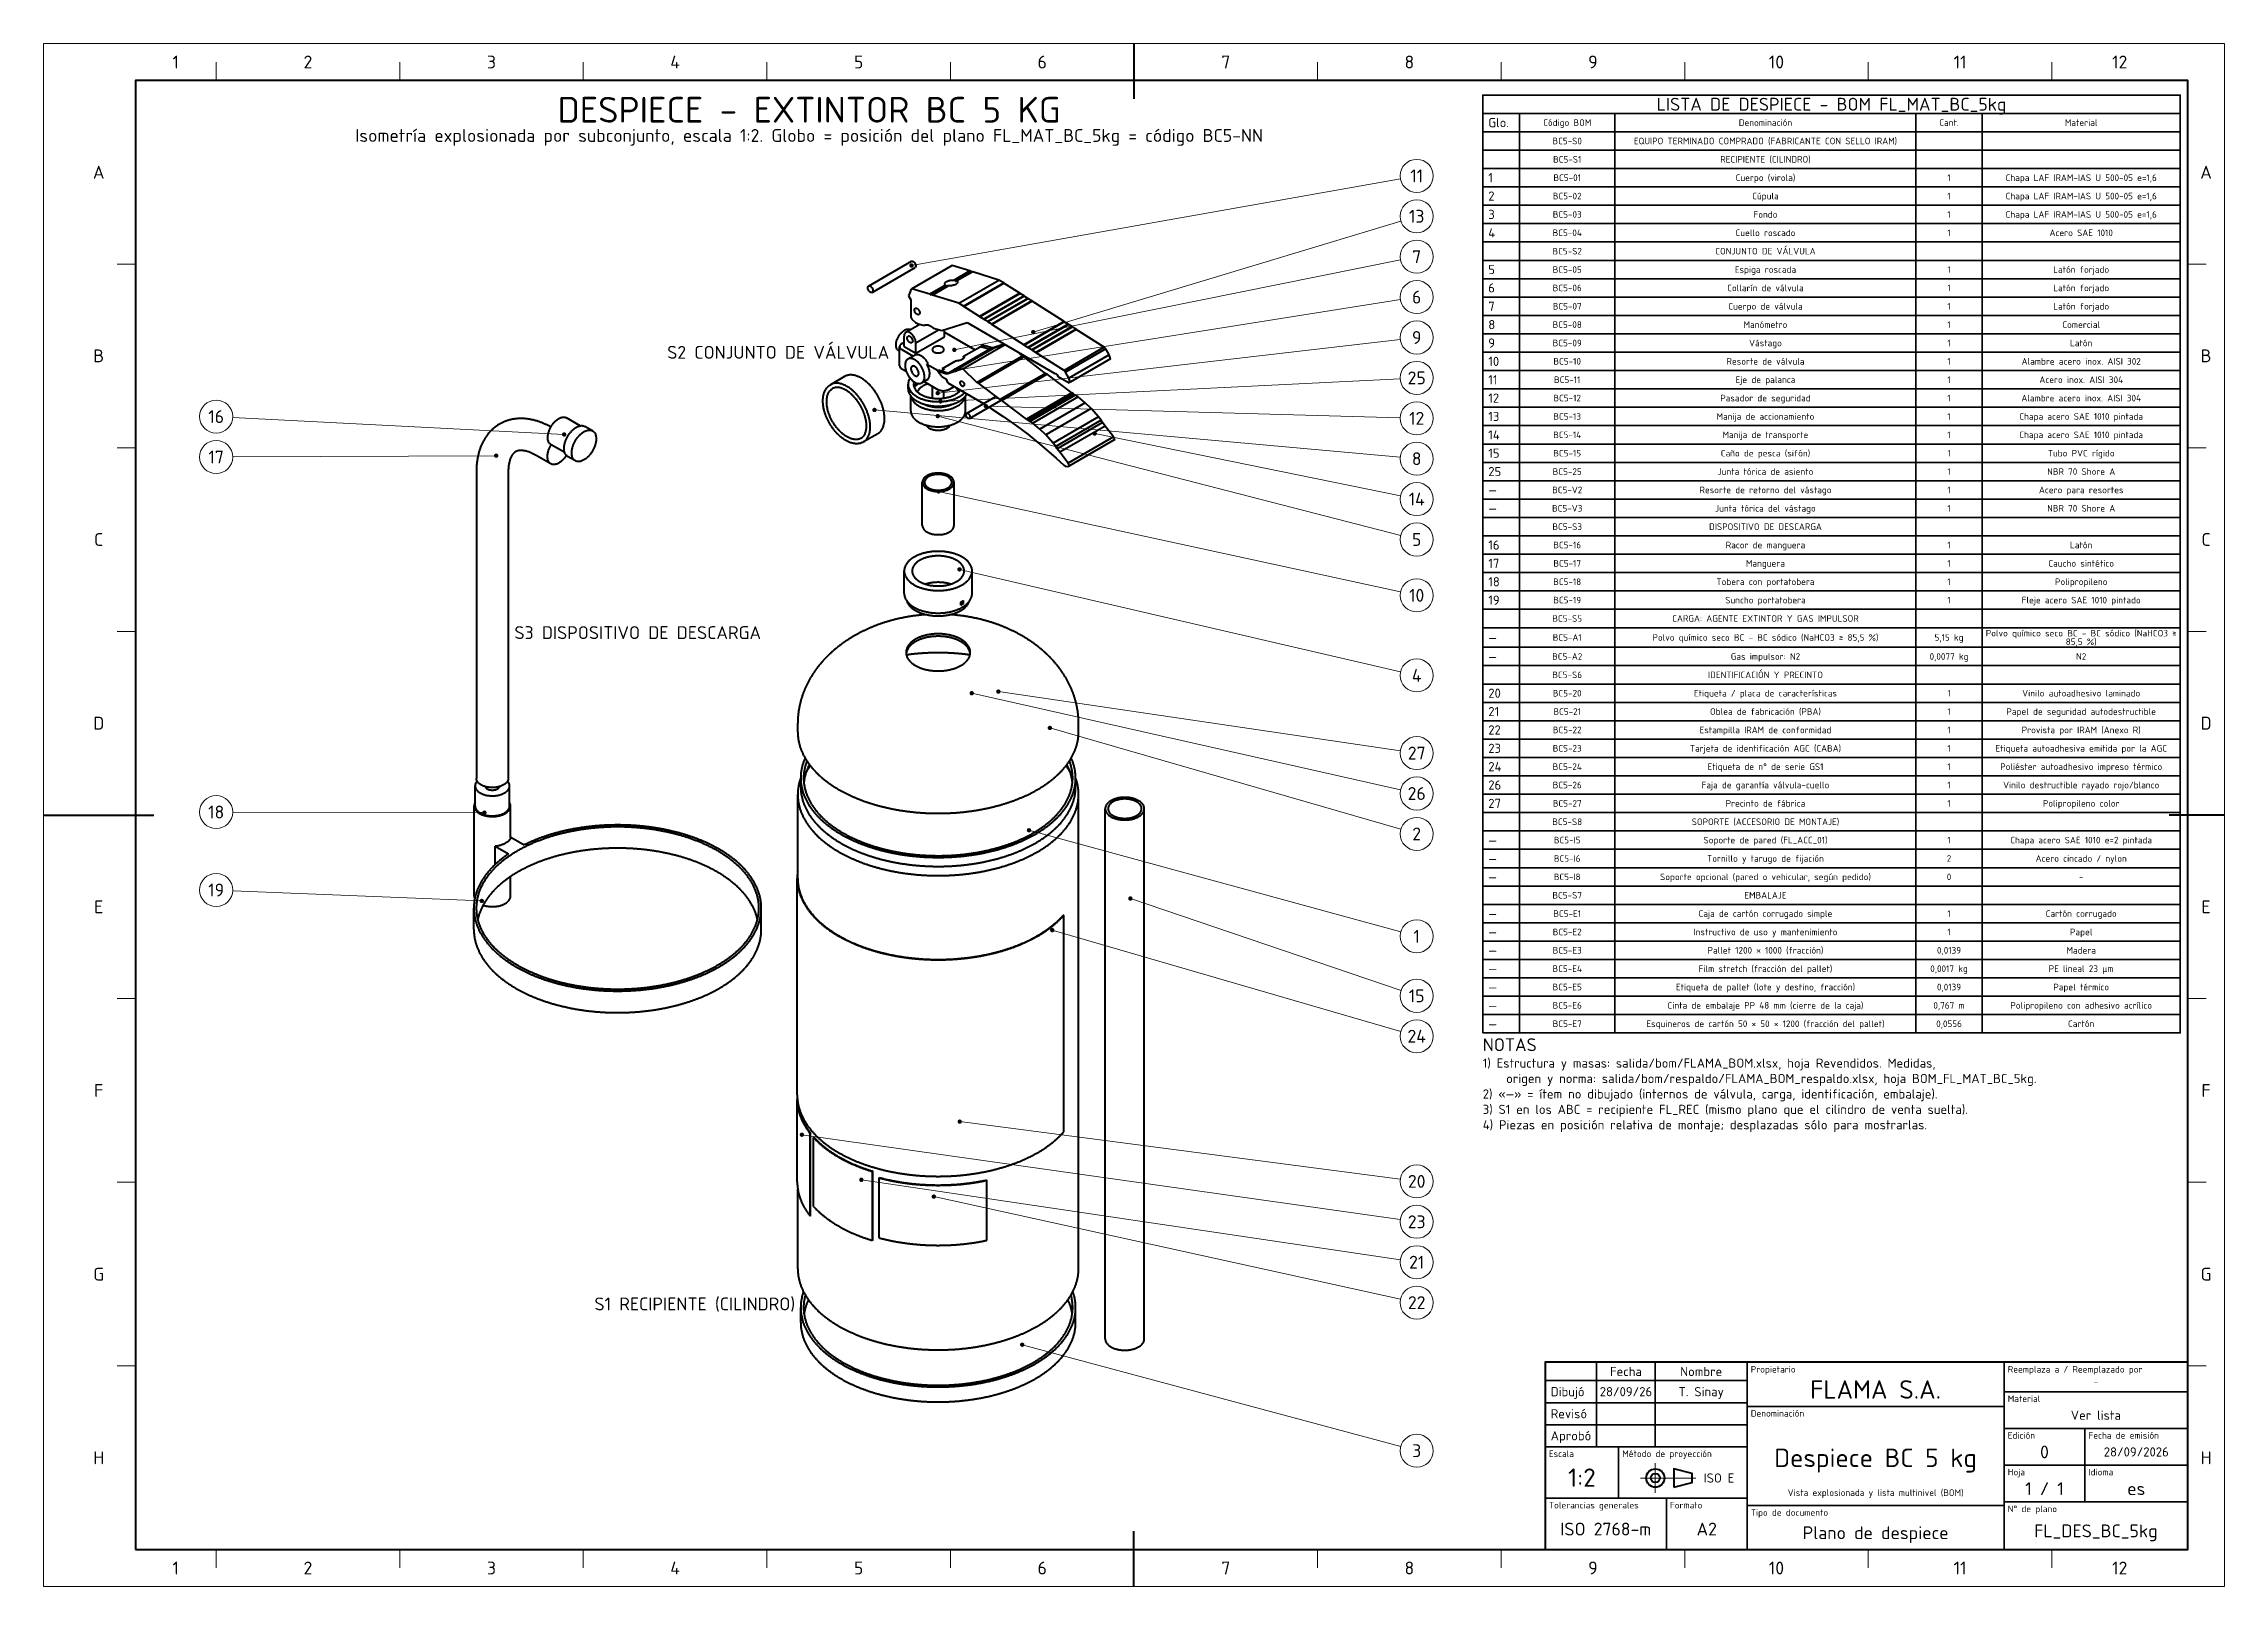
# Paper-space layout 'Lamina' of a CAD drawing. Header units: millimetres. Extents: x 0 to 594, y 0 to 420.
# The model-space entities are those that its viewports show. They can reach past a viewport. Long polylines and large blocks are cut down to what shows.
import ezdxf
from ezdxf.enums import TextEntityAlignment as Align

# ---------------------------------------------------------------- set-up
doc = ezdxf.new("R2010")
doc.units = ezdxf.units.MM
doc.linetypes.add('IRAM-F-TRAZO-PUNTO', pattern=[20, 15, -2, 1, -2])
for name, color, linetype, lineweight in [('01-VISIBLE', 7, 'CONTINUOUS', 70), ('03-EJE', 1, 'IRAM-F-TRAZO-PUNTO', 18), ('06-TEXTO', 7, 'CONTINUOUS', 25), ('07-RECUADRO', 7, 'CONTINUOUS', 70), ('08-FINA', 5, 'CONTINUOUS', 18), ('10-ROTULO', 7, 'CONTINUOUS', 35), ('11-TEXTO-ROTULO', 7, 'CONTINUOUS', 25)]:
    doc.layers.add(name, color=color, linetype=linetype, lineweight=lineweight)
doc.styles.add('ISO3098', font='isocpeur.ttf')

psp = doc.layouts.new('Lamina')

msp = doc.modelspace()

# ---------------------------------------------------------------- texts
at = {"layer": '06-TEXTO', "style": 'ISO3098'}
for s, height, p in [('1', 3.5, (36, 415)), ('2', 3.5, (72, 415)), ('3', 3.5, (122, 415)), ('4', 3.5, (172, 415)), ('5', 3.5, (222, 415)), ('6', 3.5, (272, 415)), ('7', 3.5, (322, 415)), ('8', 3.5, (372, 415)), ('9', 3.5, (422, 415)), ('10', 3.5, (472, 415)), ('11', 3.5, (522, 415)), ('12', 3.5, (565.5, 415)), ('DESPIECE - EXTINTOR BC 5 KG', 7, (208.5, 402)), ('LISTA DE DESPIECE - BOM FL_MAT_BC_5kg', 3.5, (487, 403.5)), ('Código BOM', 1.8, (415, 398.5)), ('Denominación', 1.8, (469, 398.5)), ('Cant.', 1.8, (519, 398.5)), ('Material', 1.8, (555, 398.5)), ('Isometría explosionada por subconjunto, escala 1:2. Globo = posición del plano FL_MAT_BC_5kg = código BC5-NN', 3.5, (208.5, 395)), ('BC5-S0', 1.8, (415, 393.5)), ('EQUIPO TERMINADO COMPRADO (FABRICANTE CON SELLO IRAM)', 1.8, (469, 393.5)), ('A', 3.5, (15, 385)), ('BC5-S1', 1.8, (415, 388.5)), ('RECIPIENTE (CILINDRO)', 1.8, (469, 388.5)), ('A', 3.5, (589, 385)), ('11', 3.5, (374, 384)), ('BC5-01', 1.8, (415, 383.5)), ('Cuerpo (virola)', 1.8, (469, 383.5)), ('1', 1.8, (519, 383.5)), ('Chapa LAF IRAM-IAS U 500-05 e=1,6', 1.8, (555, 383.5)), ('13', 3.5, (374, 373)), ('BC5-03', 1.8, (415, 373.5)), ('BC5-02', 1.8, (415, 378.5)), ('Cúpula', 1.8, (469, 378.5)), ('Fondo', 1.8, (469, 373.5)), ('1', 1.8, (519, 378.5)), ('1', 1.8, (519, 373.5)), ('Chapa LAF IRAM-IAS U 500-05 e=1,6', 1.8, (555, 378.5)), ('Chapa LAF IRAM-IAS U 500-05 e=1,6', 1.8, (555, 373.5)), ('BC5-04', 1.8, (415, 368.5)), ('Cuello roscado', 1.8, (469, 368.5)), ('1', 1.8, (519, 368.5)), ('Acero SAE 1010', 1.8, (555, 368.5)), ('7', 3.5, (374, 362)), ('BC5-S2', 1.8, (415, 363.5)), ('CONJUNTO DE VÁLVULA', 1.8, (469, 363.5)), ('BC5-05', 1.8, (415, 358.5)), ('Espiga roscada', 1.8, (469, 358.5)), ('1', 1.8, (519, 358.5)), ('Latón forjado', 1.8, (555, 358.5)), ('6', 3.5, (374, 351)), ('BC5-06', 1.8, (415, 353.5)), ('Collarín de válvula', 1.8, (469, 353.5)), ('1', 1.8, (519, 353.5)), ('Latón forjado', 1.8, (555, 353.5)), ('BC5-07', 1.8, (415, 348.5)), ('Cuerpo de válvula', 1.8, (469, 348.5)), ('1', 1.8, (519, 348.5)), ('Latón forjado', 1.8, (555, 348.5)), ('S2 CONJUNTO DE VÁLVULA', 3.5, (200.09, 335.96)), ('9', 3.5, (374, 340)), ('BC5-08', 1.8, (415, 343.5)), ('BC5-09', 1.8, (415, 338.5)), ('Manómetro', 1.8, (469, 343.5)), ('Vástago', 1.8, (469, 338.5)), ('1', 1.8, (519, 343.5)), ('1', 1.8, (519, 338.5)), ('Comercial', 1.8, (555, 343.5)), ('Latón', 1.8, (555, 338.5)), ('B', 3.5, (15, 335)), ('BC5-10', 1.8, (415, 333.5)), ('Resorte de válvula', 1.8, (469, 333.5)), ('1', 1.8, (519, 333.5)), ('Alambre acero inox. AISI 302', 1.8, (555, 333.5)), ('B', 3.5, (589, 335)), ('25', 3.5, (374, 329)), ('BC5-11', 1.8, (415, 328.5)), ('Eje de palanca', 1.8, (469, 328.5)), ('1', 1.8, (519, 328.5)), ('Acero inox. AISI 304', 1.8, (555, 328.5)), ('BC5-12', 1.8, (415, 323.5)), ('Pasador de seguridad', 1.8, (469, 323.5)), ('1', 1.8, (519, 323.5)), ('Alambre acero inox. AISI 304', 1.8, (555, 323.5)), ('16', 3.5, (47, 318.46)), ('12', 3.5, (374, 318)), ('BC5-13', 1.8, (415, 318.5)), ('Manija de accionamiento', 1.8, (469, 318.5)), ('1', 1.8, (519, 318.5)), ('Chapa acero SAE 1010 pintada', 1.8, (555, 318.5)), ('17', 3.5, (47, 307.46)), ('BC5-14', 1.8, (415, 313.5)), ('BC5-15', 1.8, (415, 308.5)), ('Caño de pesca (sifón)', 1.8, (469, 308.5)), ('Manija de transporte', 1.8, (469, 313.5)), ('1', 1.8, (519, 313.5)), ('1', 1.8, (519, 308.5)), ('Chapa acero SAE 1010 pintada', 1.8, (555, 313.5)), ('Tubo PVC rígido', 1.8, (555, 308.5)), ('8', 3.5, (374, 307)), ('BC5-25', 1.8, (415, 303.5)), ('Junta tórica de asiento', 1.8, (469, 303.5)), ('1', 1.8, (519, 303.5)), ('NBR 70 Shore A', 1.8, (555, 303.5)), ('14', 3.5, (374, 296)), ('BC5-V2', 1.8, (415, 298.5)), ('Resorte de retorno del vástago', 1.8, (469, 298.5)), ('1', 1.8, (519, 298.5)), ('Acero para resortes', 1.8, (555, 298.5)), ('BC5-V3', 1.8, (415, 293.5)), ('Junta tórica del vástago', 1.8, (469, 293.5)), ('1', 1.8, (519, 293.5)), ('NBR 70 Shore A', 1.8, (555, 293.5)), ('C', 3.5, (15, 285)), ('5', 3.5, (374, 285)), ('BC5-S3', 1.8, (415, 288.5)), ('DISPOSITIVO DE DESCARGA', 1.8, (469, 288.5)), ('C', 3.5, (589, 285)), ('BC5-16', 1.8, (415, 283.5)), ('BC5-17', 1.8, (415, 278.5)), ('Racor de manguera', 1.8, (469, 283.5)), ('Manguera', 1.8, (469, 278.5)), ('1', 1.8, (519, 283.5)), ('1', 1.8, (519, 278.5)), ('Caucho sintético', 1.8, (555, 278.5)), ('Latón', 1.8, (555, 283.5)), ('BC5-18', 1.8, (415, 273.5)), ('Tobera con portatobera', 1.8, (469, 273.5)), ('1', 1.8, (519, 273.5)), ('Polipropileno', 1.8, (555, 273.5)), ('10', 3.5, (374, 269.8)), ('BC5-19', 1.8, (415, 268.5)), ('Suncho portatobera', 1.8, (469, 268.5)), ('1', 1.8, (519, 268.5)), ('Fleje acero SAE 1010 pintado', 1.8, (555, 268.5)), ('S3 DISPOSITIVO DE DESCARGA', 3.5, (161.83, 259.65)), ('BC5-S5', 1.8, (415, 263.5)), ('CARGA: AGENTE EXTINTOR Y GAS IMPULSOR', 1.8, (469, 263.5)), ('BC5-A1', 1.8, (415, 258.33)), ('Polvo químico seco BC - BC sódico (NaHCO3 ≥ 85,5 %)', 1.8, (469, 258.33)), ('5,15 kg', 1.8, (519, 258.33)), ('Polvo químico seco BC - BC sódico (NaHCO3 ≥', 1.8, (555, 259.5)), ('85,5 %)', 1.8, (555, 257.16)), ('4', 3.5, (374, 248.01)), ('BC5-A2', 1.8, (415, 253.16)), ('IDENTIFICACIÓN Y PRECINTO', 1.8, (469, 248.16)), ('Gas impulsor: N2', 1.8, (469, 253.16)), ('0,0077 kg', 1.8, (519, 253.16)), ('N2', 1.8, (555, 253.16)), ('BC5-S6', 1.8, (415, 248.16)), ('BC5-20', 1.8, (415, 243.16)), ('Etiqueta / placa de características', 1.8, (469, 243.16)), ('1', 1.8, (519, 243.16)), ('Vinilo autoadhesivo laminado', 1.8, (555, 243.16)), ('BC5-21', 1.8, (415, 238.16)), ('Oblea de fabricación (PBA)', 1.8, (469, 238.16)), ('1', 1.8, (519, 238.16)), ('Papel de seguridad autodestructible', 1.8, (555, 238.16)), ('D', 3.5, (15, 235)), ('BC5-22', 1.8, (415, 233.16)), ('Estampilla IRAM de conformidad', 1.8, (469, 233.16)), ('1', 1.8, (519, 233.16)), ('Provista por IRAM (Anexo R)', 1.8, (555, 233.16)), ('D', 3.5, (589, 235)), ('27', 3.5, (374, 226.85)), ('BC5-23', 1.8, (415, 228.16)), ('Tarjeta de identificación AGC (CABA)', 1.8, (469, 228.16)), ('1', 1.8, (519, 228.16)), ('Etiqueta autoadhesiva emitida por la AGC', 1.8, (555, 228.16)), ('BC5-24', 1.8, (415, 223.16)), ('Etiqueta de n° de serie GS1', 1.8, (469, 223.16)), ('1', 1.8, (519, 223.16)), ('Poliéster autoadhesivo impreso térmico', 1.8, (555, 223.16)), ('26', 3.5, (374, 215.85)), ('BC5-26', 1.8, (415, 218.16)), ('BC5-27', 1.8, (415, 213.16)), ('Faja de garantía válvula-cuello', 1.8, (469, 218.16)), ('Precinto de fábrica', 1.8, (469, 213.16)), ('1', 1.8, (519, 218.16)), ('1', 1.8, (519, 213.16)), ('Vinilo destructible rayado rojo/blanco', 1.8, (555, 218.16)), ('Polipropileno color', 1.8, (555, 213.16)), ('18', 3.5, (47, 210.8)), ('BC5-S8', 1.8, (415, 208.16)), ('SOPORTE (ACCESORIO DE MONTAJE)', 1.8, (469, 208.16)), ('2', 3.5, (374, 204.85)), ('BC5-I5', 1.8, (415, 203.16)), ('Soporte de pared (FL_ACC_01)', 1.8, (469, 203.16)), ('1', 1.8, (519, 203.16)), ('Chapa acero SAE 1010 e=2 pintada', 1.8, (555, 203.16)), ('BC5-I6', 1.8, (415, 198.16)), ('Tornillo y tarugo de fijación', 1.8, (469, 198.16)), ('2', 1.8, (519, 198.16)), ('Acero cincado / nylon', 1.8, (555, 198.16)), ('19', 3.5, (47, 189.58)), ('BC5-I8', 1.8, (415, 193.16)), ('Soporte opcional (pared o vehicular, según pedido)', 1.8, (469, 193.16)), ('0', 1.8, (519, 193.16)), ('-', 1.8, (555, 193.16)), ('E', 3.5, (15, 185)), ('BC5-S7', 1.8, (415, 188.16)), ('EMBALAJE', 1.8, (469, 188.16)), ('E', 3.5, (589, 185)), ('1', 3.5, (374, 176.98)), ('BC5-E2', 1.8, (415, 178.16)), ('BC5-E1', 1.8, (415, 183.16)), ('Instructivo de uso y mantenimiento', 1.8, (469, 178.16)), ('Caja de cartón corrugado simple', 1.8, (469, 183.16)), ('1', 1.8, (519, 183.16)), ('1', 1.8, (519, 178.16)), ('Cartón corrugado', 1.8, (555, 183.16)), ('Papel', 1.8, (555, 178.16)), ('BC5-E3', 1.8, (415, 173.16)), ('Pallet 1200 × 1000 (fracción)', 1.8, (469, 173.16)), ('0,0139', 1.8, (519, 173.16)), ('Madera', 1.8, (555, 173.16)), ('BC5-E4', 1.8, (415, 168.16)), ('Film stretch (fracción del pallet)', 1.8, (469, 168.16)), ('0,0017 kg', 1.8, (519, 168.16)), ('PE lineal 23 µm', 1.8, (555, 168.16)), ('15', 3.5, (374, 160.77)), ('BC5-E5', 1.8, (415, 163.16)), ('Etiqueta de pallet (lote y destino, fracción)', 1.8, (469, 163.16)), ('0,0139', 1.8, (519, 163.16)), ('Papel térmico', 1.8, (555, 163.16)), ('BC5-E6', 1.8, (415, 158.16)), ('Cinta de embalaje PP 48 mm (cierre de la caja)', 1.8, (469, 158.16)), ('0,767 m', 1.8, (519, 158.16)), ('Polipropileno con adhesivo acrílico', 1.8, (555, 158.16)), ('24', 3.5, (374, 149.77)), ('BC5-E7', 1.8, (415, 153.16)), ('Esquineros de cartón 50 × 50 × 1200 (fracción del pallet)', 1.8, (469, 153.16)), ('0,0556', 1.8, (519, 153.16)), ('Cartón', 1.8, (555, 153.16)), ('F', 3.5, (15, 135)), ('F', 3.5, (589, 135)), ('20', 3.5, (374, 110.25)), ('23', 3.5, (374, 99.25)), ('21', 3.5, (374, 88.25)), ('G', 3.5, (15, 85)), ('G', 3.5, (589, 85)), ('S1 RECIPIENTE (CILINDRO)', 3.5, (177.37, 76.89)), ('22', 3.5, (374, 77.25)), ('H', 3.5, (15, 35)), ('3', 3.5, (374, 36.93)), ('H', 3.5, (589, 35)), ('1', 3.5, (36, 5)), ('2', 3.5, (72, 5)), ('3', 3.5, (122, 5)), ('4', 3.5, (172, 5)), ('5', 3.5, (222, 5)), ('6', 3.5, (272, 5)), ('7', 3.5, (322, 5)), ('8', 3.5, (372, 5)), ('9', 3.5, (422, 5)), ('10', 3.5, (472, 5)), ('11', 3.5, (522, 5)), ('12', 3.5, (565.5, 5))]:
    msp.add_text(s, height=height, dxfattribs=at).set_placement(p, align=Align.MIDDLE_CENTER)
for s, p in [('Glo.', (393.5, 398.5)), ('1', (393.5, 383.5)), ('2', (393.5, 378.5)), ('3', (393.5, 373.5)), ('4', (393.5, 368.5)), ('5', (393.5, 358.5)), ('6', (393.5, 353.5)), ('7', (393.5, 348.5)), ('8', (393.5, 343.5)), ('9', (393.5, 338.5)), ('10', (393.5, 333.5)), ('11', (393.5, 328.5)), ('12', (393.5, 323.5)), ('13', (393.5, 318.5)), ('14', (393.5, 313.5)), ('15', (393.5, 308.5)), ('25', (393.5, 303.5)), ('—', (393.5, 298.5)), ('—', (393.5, 293.5)), ('16', (393.5, 283.5)), ('17', (393.5, 278.5)), ('18', (393.5, 273.5)), ('19', (393.5, 268.5)), ('—', (393.5, 258.33)), ('—', (393.5, 253.16)), ('20', (393.5, 243.16)), ('21', (393.5, 238.16)), ('22', (393.5, 233.16)), ('23', (393.5, 228.16)), ('24', (393.5, 223.16)), ('26', (393.5, 218.16)), ('27', (393.5, 213.16)), ('—', (393.5, 203.16)), ('—', (393.5, 198.16)), ('—', (393.5, 193.16)), ('—', (393.5, 183.16)), ('—', (393.5, 178.16)), ('—', (393.5, 173.16)), ('—', (393.5, 168.16)), ('—', (393.5, 163.16)), ('—', (393.5, 158.16)), ('—', (393.5, 153.16))]:
    msp.add_text(s, height=2.5, dxfattribs=at).set_placement(p, align=Align.MIDDLE_LEFT)
for s, height, p in [('NOTAS', 3.5, (392, 144.66)), ('1) Estructura y masas: salida/bom/FLAMA_BOM.xlsx, hoja Revendidos. Medidas,', 2.5, (392, 140.46)), ('    origen y norma: salida/bom/respaldo/FLAMA_BOM_respaldo.xlsx, hoja BOM_FL_MAT_BC_5kg.', 2.5, (392, 136.26)), ('2) «—» = ítem no dibujado (internos de válvula, carga, identificación, embalaje).', 2.5, (392, 132.06)), ('3) S1 en los ABC = recipiente FL_REC (mismo plano que el cilindro de venta suelta).', 2.5, (392, 127.86)), ('4) Piezas en posición relativa de montaje; desplazadas sólo para mostrarlas.', 2.5, (392, 123.66))]:
    msp.add_text(s, height=height, dxfattribs=at).set_placement(p, align=Align.BOTTOM_LEFT)
at = {"layer": '11-TEXTO-ROTULO', "style": 'ISO3098'}
for s, height, p in [('Fecha', 2.5, (431, 58.5)), ('Nombre', 2.5, (451.5, 58.5)), ('28/09/26', 2.5, (431, 53)), ('T. Sinay', 2.5, (451.5, 53)), ('FLAMA S.A.', 5, (499, 53.6)), ('-', 1.8, (559, 55.6)), ('Ver lista', 2.5, (559, 46.6)), ('Despiece BC 5 kg', 5, (499, 35)), ('0', 3.5, (545, 36.6)), ('28/09/2026', 2.5, (570, 36.6)), ('1:2', 5, (419, 29.6)), ('Vista explosionada y lista multinivel (BOM)', 1.8, (499, 25.5)), ('1 / 1', 3.5, (545, 26.6)), ('es', 3.5, (570, 26.6)), ('ISO 2768-m', 3.5, (425.5, 15.6)), ('A2', 3.5, (453, 15.6)), ('Plano de despiece', 3.5, (499, 14.6)), ('FL_DES_BC_5kg', 3.5, (559, 15.1))]:
    msp.add_text(s, height=height, dxfattribs=at).set_placement(p, align=Align.MIDDLE_CENTER)
for s, p in [('Propietario', (465, 60)), ('Reemplaza a / Reemplazado por', (535, 60)), ('Denominación', (465, 48)), ('Material', (535, 52)), ('Edición', (535, 42)), ('Fecha de emisión', (557, 42)), ('Escala', (410, 37)), ('Método de proyección', (430, 37)), ('Hoja', (535, 32)), ('Idioma', (557, 32)), ('Tolerancias generales', (410, 23)), ('Formato', (443, 23)), ('Tipo de documento', (465, 21)), ('N° de plano', (535, 22))]:
    msp.add_text(s, height=1.8, dxfattribs=at).set_placement(p, align=Align.TOP_LEFT)
for s, p in [('Dibujó', (410.5, 53)), ('Revisó', (410.5, 47)), ('Aprobó', (410.5, 41))]:
    msp.add_text(s, height=2.5, dxfattribs=at).set_placement(p, align=Align.MIDDLE_LEFT)
msp.add_text('ISO E', height=2.5, dxfattribs=at).set_placement((460.5, 29.5), align=Align.MIDDLE_RIGHT)

# ---------------------------------------------------------------- hatches: boundary and pattern name
at = {"layer": '08-FINA'}
h = msp.add_hatch(color=7, dxfattribs=at)
h.dxf.hatch_style = 1
edge = h.paths.add_edge_path()
edge.add_arc((236.4, 359.6), 0.6, 0, 360)
h = msp.add_hatch(color=7, dxfattribs=at)
h.dxf.hatch_style = 1
edge = h.paths.add_edge_path()
edge.add_arc((269.56, 341.47), 0.6, 0, 360)
h = msp.add_hatch(color=7, dxfattribs=at)
h.dxf.hatch_style = 1
edge = h.paths.add_edge_path()
edge.add_arc((248.06, 336.63), 0.6, 0, 360)
h = msp.add_hatch(color=7, dxfattribs=at)
h.dxf.hatch_style = 1
edge = h.paths.add_edge_path()
edge.add_arc((248.35, 331.13), 0.6, 0, 360)
h = msp.add_hatch(color=7, dxfattribs=at)
h.dxf.hatch_style = 1
edge = h.paths.add_edge_path()
edge.add_arc((226.32, 320.27), 0.6, 0, 360)
h = msp.add_hatch(color=7, dxfattribs=at)
h.dxf.hatch_style = 1
edge = h.paths.add_edge_path()
edge.add_arc((243.54, 324.85), 0.6, 0, 360)
h = msp.add_hatch(color=7, dxfattribs=at)
h.dxf.hatch_style = 1
edge = h.paths.add_edge_path()
edge.add_arc((244.29, 322.6), 0.6, 0, 360)
h = msp.add_hatch(color=7, dxfattribs=at)
h.dxf.hatch_style = 1
edge = h.paths.add_edge_path()
edge.add_arc((256.62, 321.33), 0.6, 0, 360)
h = msp.add_hatch(color=7, dxfattribs=at)
h.dxf.hatch_style = 1
edge = h.paths.add_edge_path()
edge.add_arc((243.54, 318.6), 0.6, 0, 360)
h = msp.add_hatch(color=7, dxfattribs=at)
h.dxf.hatch_style = 1
edge = h.paths.add_edge_path()
edge.add_arc((141.79, 313.6), 0.6, 0, 360)
h = msp.add_hatch(color=7, dxfattribs=at)
h.dxf.hatch_style = 1
edge = h.paths.add_edge_path()
edge.add_arc((286.3, 313.86), 0.6, 0, 360)
h = msp.add_hatch(color=7, dxfattribs=at)
h.dxf.hatch_style = 1
edge = h.paths.add_edge_path()
edge.add_arc((123.26, 307.82), 0.6, 0, 360)
h = msp.add_hatch(color=7, dxfattribs=at)
h.dxf.hatch_style = 1
edge = h.paths.add_edge_path()
edge.add_arc((243.79, 298.1), 0.6, 0, 360)
h = msp.add_hatch(color=7, dxfattribs=at)
h.dxf.hatch_style = 1
edge = h.paths.add_edge_path()
edge.add_arc((249.47, 276.87), 0.6, 0, 360)
h = msp.add_hatch(color=7, dxfattribs=at)
h.dxf.hatch_style = 1
edge = h.paths.add_edge_path()
edge.add_arc((252.8, 243.16), 0.6, 0, 360)
h = msp.add_hatch(color=7, dxfattribs=at)
h.dxf.hatch_style = 1
edge = h.paths.add_edge_path()
edge.add_arc((260.05, 243.59), 0.6, 0, 360)
h = msp.add_hatch(color=7, dxfattribs=at)
h.dxf.hatch_style = 1
edge = h.paths.add_edge_path()
edge.add_arc((274.08, 233.71), 0.6, 0, 360)
h = msp.add_hatch(color=7, dxfattribs=at)
h.dxf.hatch_style = 1
edge = h.paths.add_edge_path()
edge.add_arc((120.06, 210.64), 0.6, 0, 360)
h = msp.add_hatch(color=7, dxfattribs=at)
h.dxf.hatch_style = 1
edge = h.paths.add_edge_path()
edge.add_arc((268.4, 205.84), 0.6, 0, 360)
h = msp.add_hatch(color=7, dxfattribs=at)
h.dxf.hatch_style = 1
edge = h.paths.add_edge_path()
edge.add_arc((119.35, 186.61), 0.6, 0, 360)
h = msp.add_hatch(color=7, dxfattribs=at)
h.dxf.hatch_style = 1
edge = h.paths.add_edge_path()
edge.add_arc((296.01, 187.26), 0.6, 0, 360)
h = msp.add_hatch(color=7, dxfattribs=at)
h.dxf.hatch_style = 1
edge = h.paths.add_edge_path()
edge.add_arc((274.74, 178.63), 0.6, 0, 360)
h = msp.add_hatch(color=7, dxfattribs=at)
h.dxf.hatch_style = 1
edge = h.paths.add_edge_path()
edge.add_arc((249.53, 126.52), 0.6, 0, 360)
h = msp.add_hatch(color=7, dxfattribs=at)
h.dxf.hatch_style = 1
edge = h.paths.add_edge_path()
edge.add_arc((206.54, 122.95), 0.6, 0, 360)
h = msp.add_hatch(color=7, dxfattribs=at)
h.dxf.hatch_style = 1
edge = h.paths.add_edge_path()
edge.add_arc((222.74, 110.67), 0.6, 0, 360)
h = msp.add_hatch(color=7, dxfattribs=at)
h.dxf.hatch_style = 1
edge = h.paths.add_edge_path()
edge.add_arc((242.47, 106.11), 0.6, 0, 360)
h = msp.add_hatch(color=7, dxfattribs=at)
h.dxf.hatch_style = 1
edge = h.paths.add_edge_path()
edge.add_arc((266.56, 65.79), 0.6, 0, 360)

# ---------------------------------------------------------------- linework, layer by layer
at = {"layer": '01-VISIBLE'}
for p, q in [((224.69, 354), (236.36, 360.74)), ((225.69, 352.27), (237.36, 359.01)), ((247.47, 359.6), (236.51, 353.28)), ((252.31, 358.12), (247.47, 359.6)), ((252.31, 358.12), (248.02, 355.64)), ((252.49, 358.02), (248.24, 355.56)), ((252.91, 357.91), (248.65, 355.45)), ((253.1, 357.88), (248.78, 355.39)), ((252.49, 358.02), (252.31, 358.12)), ((252.67, 357.77), (252.49, 358.02)), ((253.1, 357.88), (252.91, 357.91)), ((260.22, 355.63), (253.1, 357.88)), ((236.06, 352.47), (235.58, 351.36)), ((235.58, 351.36), (236.18, 350.25)), ((236.18, 353.09), (236.06, 352.47)), ((236.51, 353.28), (236.18, 353.09)), ((241.35, 351.79), (236.51, 353.28)), ((245.65, 354.27), (241.35, 351.79)), ((241.53, 351.69), (241.35, 351.79)), ((245.79, 354.15), (241.53, 351.69)), ((241.71, 351.45), (241.53, 351.69)), ((241.95, 351.58), (241.71, 351.45)), ((246.22, 354.05), (241.95, 351.58)), ((242.13, 351.55), (241.95, 351.58)), ((246.45, 354.04), (242.13, 351.55)), ((249.26, 349.3), (242.13, 351.55)), ((249.26, 349.3), (260.22, 355.63)), ((250.57, 348.54), (261.53, 354.87)), ((250.63, 348.44), (261.59, 354.77)), ((265.9, 352.07), (254.94, 345.74)), ((265.96, 351.97), (255, 345.64)), ((267.04, 351.35), (256.08, 345.02)), ((267.1, 351.24), (256.14, 344.92)), ((268.12, 350.66), (257.16, 344.33)), ((268.18, 350.55), (257.22, 344.22)), ((261.53, 354.87), (260.22, 355.63)), ((261.59, 354.77), (261.53, 354.87)), ((265.9, 352.07), (261.59, 354.77)), ((265.96, 351.97), (265.9, 352.07)), ((267.04, 351.35), (265.96, 351.97)), ((267.1, 351.24), (267.04, 351.35)), ((268.12, 350.66), (267.1, 351.24)), ((268.18, 350.55), (268.12, 350.66)), ((269.2, 349.96), (268.18, 350.55)), ((236.18, 350.25), (236.18, 345.55)), ((236.18, 345.55), (236.51, 344.98)), ((236.51, 344.98), (237.52, 344.12)), ((250.57, 348.54), (249.26, 349.3)), ((250.63, 348.44), (250.57, 348.54)), ((254.94, 345.74), (250.63, 348.44)), ((255, 345.64), (254.94, 345.74)), ((256.08, 345.02), (255, 345.64)), ((256.14, 344.92), (256.08, 345.02)), ((257.16, 344.33), (256.14, 344.92)), ((269.2, 349.96), (258.24, 343.64)), ((269.26, 349.86), (258.3, 343.53)), ((269.26, 349.86), (269.2, 349.96)), ((277.94, 344.36), (269.26, 349.86)), ((233.76, 338.33), (234.39, 338.7)), ((234.39, 337.56), (234.39, 340.38)), ((234.85, 341.41), (238.65, 343.6)), ((237.52, 344.12), (238.18, 343.74)), ((237.57, 338.54), (243.78, 342.12)), ((237.57, 335.73), (245.35, 340.22)), ((238.18, 343.74), (239.93, 343.23)), ((242.36, 342.53), (244.65, 341.87)), ((244.65, 341.87), (251.53, 344.05)), ((245.35, 340.22), (245.35, 342.09)), ((245.35, 341.44), (253.56, 336.7)), ((251.53, 344.05), (275.48, 330.22)), ((257.22, 344.22), (257.16, 344.33)), ((258.24, 343.64), (257.22, 344.22)), ((258.3, 343.53), (258.24, 343.64)), ((266.98, 338.03), (258.3, 343.53)), ((277.94, 344.36), (266.98, 338.03)), ((278, 344.26), (267.04, 337.93)), ((279.08, 343.64), (268.12, 337.31)), ((279.14, 343.53), (268.18, 337.2)), ((280.15, 342.95), (269.19, 336.62)), ((280.21, 342.84), (269.25, 336.51)), ((281.23, 342.25), (270.27, 335.93)), ((281.29, 342.15), (270.33, 335.82)), ((278, 344.26), (277.94, 344.36)), ((279.08, 343.64), (278, 344.26)), ((279.14, 343.53), (279.08, 343.64)), ((280.15, 342.95), (279.14, 343.53)), ((280.21, 342.84), (280.15, 342.95)), ((281.23, 342.25), (280.21, 342.84)), ((281.29, 342.15), (281.23, 342.25)), ((288.9, 337.35), (281.29, 342.15)), ((233.17, 336.3), (232.86, 336.48)), ((233.17, 332.29), (233.17, 337.52)), ((233.76, 336.7), (236.83, 334.93)), ((234.39, 337.56), (237.57, 335.73)), ((237.19, 335.13), (235.42, 334.11)), ((237.19, 335.13), (236.83, 334.93)), ((237.57, 335.73), (237.57, 338.54)), ((240.94, 332.96), (240.59, 332.76)), ((240.59, 332.76), (243.66, 330.99)), ((244.85, 331.58), (248.31, 333.58)), ((258.68, 337.22), (246.31, 330.07)), ((246.54, 330.4), (257.6, 336.78)), ((246.57, 330.39), (257.63, 336.78)), ((246.59, 330.39), (257.65, 336.78)), ((246.61, 330.39), (257.67, 336.78)), ((246.62, 330.39), (257.68, 336.78)), ((258.11, 336.92), (246.79, 330.38)), ((247.55, 330.62), (258.87, 337.16)), ((250.59, 334.89), (255.11, 337.5)), ((261.94, 338.04), (250.97, 331.7)), ((254.21, 327.79), (266.58, 334.94)), ((254.63, 327.55), (267, 334.7)), ((255.11, 337.5), (255.34, 337.64)), ((257.6, 336.78), (255.11, 337.5)), ((255.87, 337.95), (255.34, 337.64)), ((255.34, 337.64), (257.49, 336.95)), ((258.02, 337.25), (255.87, 337.95)), ((258.02, 337.25), (257.49, 336.95)), ((257.49, 336.95), (258.11, 336.92)), ((257.63, 336.78), (257.6, 336.78)), ((257.65, 336.78), (257.63, 336.78)), ((257.67, 336.78), (257.65, 336.78)), ((257.68, 336.78), (257.67, 336.78)), ((258.11, 336.92), (257.68, 336.78)), ((258.68, 337.22), (258.02, 337.25)), ((261.63, 338.22), (258.68, 337.22)), ((258.87, 337.16), (261.77, 338.14)), ((261.84, 338.1), (258.87, 337.16)), ((266.58, 334.94), (265.47, 336)), ((267, 334.7), (266.58, 334.94)), ((267.04, 337.93), (266.98, 338.03)), ((272.93, 330.24), (267, 334.7)), ((268.12, 337.31), (267.04, 337.93)), ((268.18, 337.2), (268.12, 337.31)), ((269.19, 336.62), (268.18, 337.2)), ((269.25, 336.51), (269.19, 336.62)), ((270.27, 335.93), (269.25, 336.51)), ((270.33, 335.82), (270.27, 335.93)), ((277.94, 331.02), (270.33, 335.82)), ((288.9, 337.35), (277.94, 331.02)), ((289.31, 336.9), (278.35, 330.57)), ((290.24, 335.29), (279.28, 328.96)), ((290.6, 334.18), (279.64, 327.85)), ((289.31, 336.9), (288.9, 337.35)), ((290.24, 335.29), (289.31, 336.9)), ((290.6, 334.18), (290.24, 335.29)), ((218.19, 329.38), (214.3, 327.13)), ((233.76, 331.48), (234.95, 330.79)), ((235.46, 326.04), (235.46, 327.26)), ((240.58, 328.43), (239.17, 327.62)), ((239.81, 327.98), (243.66, 325.76)), ((244.04, 331.1), (243.51, 330.8)), ((245.65, 330.11), (243.51, 330.8)), ((244.04, 331.1), (246.18, 330.41)), ((245.39, 331.43), (244.54, 330.94)), ((244.64, 329.38), (245.89, 328.65)), ((244.85, 331.58), (244.75, 331.53)), ((244.75, 331.53), (244.95, 331.18)), ((245.39, 331.43), (244.85, 331.58)), ((246.18, 330.41), (245.65, 330.11)), ((246.31, 330.07), (245.65, 330.11)), ((245.89, 328.65), (245.92, 328.26)), ((245.92, 328.26), (246.25, 327.69)), ((246.18, 330.41), (246.79, 330.38)), ((246.25, 327.69), (256, 321.99)), ((250.38, 331.45), (246.31, 330.07)), ((247.55, 330.62), (250.91, 331.76)), ((250.38, 331.45), (250.91, 331.76)), ((254.21, 327.79), (250.38, 331.45)), ((250.91, 331.76), (250.97, 331.7)), ((254.63, 327.55), (254.21, 327.79)), ((260.56, 323.09), (254.63, 327.55)), ((272.93, 330.24), (260.56, 323.09)), ((273.35, 330), (260.98, 322.85)), ((273.35, 330), (272.93, 330.24)), ((280.11, 324.91), (273.35, 330)), ((275.48, 330.22), (275.6, 330.22)), ((275.6, 330.22), (276.08, 329.81)), ((276.08, 329.81), (276.38, 329.36)), ((276.38, 329.36), (279.31, 327.66)), ((278.35, 330.57), (277.94, 331.02)), ((279.28, 328.96), (278.35, 330.57)), ((279.64, 327.85), (279.28, 328.96)), ((279.31, 327.66), (279.64, 327.85)), ((236.21, 319.99), (236.21, 324.06)), ((242.16, 323.49), (242.16, 326.63)), ((242.16, 321.14), (242.16, 321.38)), ((245.16, 323.49), (245.16, 325.42)), ((245.16, 321.14), (245.16, 321.38)), ((246.49, 325.76), (248.03, 326.65)), ((251.11, 319.99), (251.11, 324.06)), ((251.39, 319.33), (259.4, 323.96)), ((252.19, 317.95), (260.83, 322.94)), ((257.53, 321.03), (258.16, 320.67)), ((260.98, 322.85), (260.56, 323.09)), ((267.74, 317.77), (260.98, 322.85)), ((280.11, 324.91), (267.74, 317.77)), ((280.53, 324.67), (268.16, 317.53)), ((281.01, 324.26), (268.64, 317.11)), ((281.79, 323.81), (269.42, 316.66)), ((283.71, 322.22), (271.33, 315.07)), ((280.53, 324.67), (280.11, 324.91)), ((281.01, 324.26), (280.53, 324.67)), ((281.79, 323.81), (281.01, 324.26)), ((283.71, 322.22), (281.79, 323.81)), ((285.32, 320.66), (283.71, 322.22)), ((146.18, 315.97), (142.43, 318.13)), ((149.53, 314.58), (147.44, 315.78)), ((258.16, 320.67), (258.22, 320.57)), ((258.22, 320.57), (261.39, 318.53)), ((261.39, 318.53), (264.99, 315.97)), ((264.99, 315.97), (268.04, 313.65)), ((268.16, 317.53), (267.74, 317.77)), ((268.64, 317.11), (268.16, 317.53)), ((269.42, 316.66), (268.64, 317.11)), ((271.33, 315.07), (269.42, 316.66)), ((272.95, 313.52), (271.33, 315.07)), ((285.32, 320.66), (272.95, 313.52)), ((287.36, 318.38), (274.98, 311.24)), ((288.08, 317.48), (275.7, 310.34)), ((288.44, 316.86), (276.06, 309.72)), ((289.15, 315.89), (276.78, 308.75)), ((287.36, 318.38), (285.32, 320.66)), ((288.08, 317.48), (287.36, 318.38)), ((288.44, 316.86), (288.08, 317.48)), ((289.15, 315.89), (288.44, 316.86)), ((291.43, 312.92), (289.15, 315.89)), ((141.95, 308.65), (138.21, 310.81)), ((227.19, 313.79), (223.3, 311.55)), ((268.04, 313.65), (271.93, 310.51)), ((271.93, 310.51), (275.76, 307.19)), ((274.98, 311.24), (272.95, 313.52)), ((275.7, 310.34), (274.98, 311.24)), ((276.06, 309.72), (275.7, 310.34)), ((276.78, 308.75), (276.06, 309.72)), ((291.43, 312.92), (279.06, 305.77)), ((291.82, 312.24), (279.45, 305.1)), ((291.82, 312.24), (291.43, 312.92)), ((117.87, 303.49), (117.87, 219.98)), ((126.57, 303.49), (126.57, 219.98)), ((138.14, 305.6), (134.18, 307.88)), ((144.83, 306.44), (142.74, 307.64)), ((275.76, 307.19), (277.86, 305.22)), ((279.06, 305.77), (276.78, 308.75)), ((277.86, 305.22), (278.22, 305.01)), ((278.22, 305.01), (279, 304.91)), ((279, 304.91), (279.45, 305.1)), ((279.45, 305.1), (279.06, 305.77)), ((239.33, 288.82), (239.33, 300.57)), ((247.98, 288.82), (247.98, 300.57)), ((234.41, 270.32), (234.41, 276.44)), ((252.91, 270.32), (252.91, 276.44)), ((249.84, 267.16), (249.84, 267.98)), ((249.84, 267.56), (250.2, 267.77)), ((250.2, 267.77), (250.2, 268.18)), ((250.2, 267.77), (250.54, 267.57)), ((250.54, 267.57), (250.54, 268.39)), ((205.41, 232.54), (205.41, 234.99)), ((281.91, 232.54), (281.91, 234.99)), ((206.21, 217.63), (206.21, 220.08)), ((281.11, 217.63), (281.11, 220.08)), ((117.52, 212.47), (117.52, 217.94)), ((126.92, 212.47), (126.92, 217.94)), ((205.41, 192.75), (205.41, 215.59)), ((281.91, 86.46), (281.91, 215.59)), ((117.24, 187.93), (117.24, 212.47)), ((127.19, 203.8), (127.19, 212.47)), ((289.16, 67.36), (289.16, 211.72)), ((299.81, 67.36), (299.81, 211.72)), ((127.23, 203.93), (130.85, 201.84)), ((122.99, 201.48), (126.61, 199.39)), ((122.99, 196.52), (122.99, 201.48)), ((127.19, 187.93), (127.19, 193.23)), ((205.26, 133.79), (205.26, 192.75)), ((117.19, 178.8), (117.19, 184.68)), ((195.49, 178.8), (195.49, 184.68)), ((277.74, 182.73), (277.87, 182.69)), ((277.87, 123.73), (277.87, 182.69)), ((205.26, 110.11), (205.26, 132.57)), ((208.93, 123.31), (208.79, 123.28)), ((208.79, 100.82), (208.79, 123.28)), ((208.93, 100.86), (208.93, 123.31)), ((209.82, 122.28), (209.68, 122.24)), ((209.68, 103.46), (209.68, 122.24)), ((225.83, 113.03), (225.77, 112.95)), ((225.77, 94.17), (225.77, 112.95)), ((225.83, 94.25), (225.83, 113.03)), ((205.41, 86.46), (205.41, 108.16)), ((227.63, 111.29), (227.57, 111.21)), ((227.57, 94.88), (227.57, 111.21)), ((256.84, 110.61), (256.89, 110.53)), ((256.89, 94.2), (256.89, 110.53)), ((208.93, 100.86), (208.79, 100.82)), ((225.83, 94.25), (225.77, 94.17)), ((206.21, 71.83), (206.21, 75.92)), ((281.11, 71.83), (281.11, 75.92))]:
    msp.add_line(p, q, dxfattribs=at)
for points in [[(236.36, 360.74), (236.44, 360.77), (236.53, 360.79), (236.61, 360.78), (236.7, 360.76), (236.78, 360.73), (236.86, 360.69)], [(236.86, 360.69), (237.04, 360.56), (237.19, 360.4), (237.32, 360.22), (237.43, 360.03), (237.51, 359.82), (237.56, 359.61), (237.56, 359.38), (237.51, 359.17), (237.36, 359.01)], [(225.69, 352.27), (225.49, 352.23), (225.29, 352.27), (225.11, 352.38), (224.95, 352.52), (224.81, 352.67), (224.69, 352.85), (224.6, 353.04), (224.53, 353.24), (224.49, 353.44), (224.49, 353.65), (224.55, 353.85), (224.69, 354)], [(224.69, 354), (224.77, 354.04), (224.86, 354.05), (224.95, 354.05), (225.03, 354.03), (225.11, 354), (225.19, 353.96)], [(225.19, 353.96), (225.37, 353.83), (225.53, 353.67), (225.66, 353.49), (225.76, 353.29), (225.84, 353.09), (225.89, 352.87), (225.9, 352.65), (225.84, 352.43), (225.69, 352.27)], [(245.44, 354.61), (245.5, 354.81), (245.63, 354.98), (245.79, 355.11), (245.97, 355.23), (246.16, 355.33), (246.35, 355.41), (246.55, 355.48), (246.76, 355.53), (246.96, 355.58), (247.17, 355.61), (247.38, 355.64), (247.59, 355.65), (247.81, 355.65), (248.02, 355.64)], [(245.65, 354.27), (245.6, 354.31), (245.55, 354.36), (245.5, 354.42), (245.47, 354.48), (245.45, 354.54), (245.44, 354.61)], [(245.65, 354.27), (245.67, 354.25), (245.69, 354.23), (245.72, 354.21), (245.74, 354.19), (245.77, 354.16), (245.79, 354.15)], [(245.96, 353.89), (245.93, 353.94), (245.9, 353.98), (245.87, 354.02), (245.84, 354.06), (245.82, 354.1), (245.79, 354.15)], [(246.45, 354.04), (246.41, 354.04), (246.37, 354.04), (246.34, 354.04), (246.3, 354.04), (246.26, 354.04), (246.22, 354.05)], [(248.43, 354.46), (248.25, 354.36), (248.06, 354.28), (247.87, 354.21), (247.67, 354.16), (247.47, 354.11), (247.27, 354.08), (247.07, 354.05), (246.86, 354.04), (246.66, 354.03), (246.45, 354.04)], [(248.24, 355.56), (248.2, 355.57), (248.17, 355.59), (248.13, 355.6), (248.09, 355.62), (248.05, 355.63), (248.02, 355.64)], [(248.24, 355.56), (248.27, 355.52), (248.31, 355.48), (248.34, 355.44), (248.37, 355.4), (248.4, 355.36), (248.43, 355.32)], [(248.43, 355.32), (248.47, 355.34), (248.5, 355.37), (248.54, 355.39), (248.58, 355.41), (248.61, 355.43), (248.65, 355.45)], [(248.94, 355.08), (248.92, 354.94), (248.85, 354.82), (248.77, 354.71), (248.66, 354.61), (248.55, 354.53), (248.43, 354.46)], [(248.65, 355.45), (248.67, 355.44), (248.69, 355.43), (248.72, 355.42), (248.74, 355.41), (248.76, 355.4), (248.78, 355.39)], [(248.78, 355.39), (248.82, 355.34), (248.86, 355.3), (248.9, 355.25), (248.92, 355.19), (248.94, 355.14), (248.94, 355.08)], [(238.42, 346.24), (238.22, 346.19), (238.02, 346.24), (237.83, 346.34), (237.67, 346.48), (237.54, 346.64), (237.42, 346.81), (237.33, 347), (237.26, 347.2), (237.22, 347.41), (237.22, 347.62), (237.28, 347.82), (237.42, 347.97)], [(237.42, 347.97), (237.5, 348), (237.59, 348.02), (237.68, 348.01), (237.76, 347.99), (237.84, 347.96), (237.92, 347.92)], [(237.92, 347.92), (238.1, 347.79), (238.25, 347.63), (238.38, 347.45), (238.49, 347.26), (238.57, 347.05), (238.62, 346.83), (238.62, 346.61), (238.57, 346.4), (238.42, 346.24)], [(232.86, 336.48), (232.7, 336.59), (232.56, 336.74), (232.44, 336.9), (232.35, 337.08), (232.28, 337.27), (232.23, 337.47), (232.2, 337.66), (232.19, 337.87), (232.19, 338.07), (232.2, 338.27), (232.22, 338.47), (232.26, 338.67), (232.3, 338.86), (232.35, 339.06), (232.41, 339.25), (232.48, 339.44), (232.55, 339.63), (232.63, 339.81), (232.72, 339.99), (232.81, 340.17), (232.92, 340.35), (233.02, 340.52), (233.13, 340.68), (233.25, 340.85), (233.38, 341), (233.51, 341.16), (233.65, 341.3), (233.79, 341.45), (233.94, 341.58), (234.09, 341.71), (234.26, 341.83), (234.42, 341.94), (234.6, 342.04), (234.78, 342.13), (234.97, 342.2), (235.16, 342.26), (235.36, 342.29), (235.56, 342.3), (235.76, 342.28), (235.96, 342.23), (236.14, 342.15)], [(234.85, 341.41), (234.69, 341.29), (234.57, 341.13), (234.48, 340.96), (234.43, 340.77), (234.39, 340.57), (234.39, 340.38)], [(237.57, 338.54), (237.56, 338.74), (237.53, 338.95), (237.49, 339.15), (237.44, 339.34), (237.37, 339.54), (237.29, 339.73), (237.21, 339.91), (237.11, 340.09), (237.01, 340.27), (236.89, 340.43), (236.77, 340.6), (236.63, 340.75), (236.49, 340.9), (236.34, 341.04), (236.18, 341.16), (236.01, 341.27), (235.83, 341.37), (235.64, 341.45), (235.44, 341.5), (235.24, 341.51), (235.04, 341.48), (234.85, 341.41)], [(236.5, 338.55), (236.31, 338.5), (236.11, 338.54), (235.93, 338.63), (235.77, 338.76), (235.63, 338.91), (235.5, 339.07), (235.4, 339.25), (235.32, 339.43), (235.26, 339.63), (235.24, 339.83), (235.25, 340.03), (235.31, 340.22), (235.45, 340.37)], [(235.45, 340.37), (235.54, 340.4), (235.63, 340.42), (235.72, 340.41), (235.81, 340.39), (235.89, 340.36), (235.98, 340.32)], [(235.98, 340.32), (236.15, 340.19), (236.3, 340.05), (236.42, 339.88), (236.53, 339.7), (236.62, 339.51), (236.68, 339.31), (236.72, 339.11), (236.71, 338.9), (236.64, 338.7), (236.5, 338.55)], [(242.36, 342.53), (242.2, 342.66), (242.04, 342.79), (241.87, 342.9), (241.7, 343.01), (241.51, 343.11), (241.33, 343.19), (241.13, 343.26), (240.94, 343.31), (240.74, 343.35), (240.53, 343.36), (240.33, 343.35), (240.13, 343.31), (239.93, 343.23)], [(233.76, 338.33), (233.61, 338.24), (233.48, 338.13), (233.36, 338), (233.26, 337.85), (233.2, 337.69), (233.17, 337.52)], [(233.17, 337.52), (233.2, 337.34), (233.26, 337.18), (233.36, 337.03), (233.48, 336.91), (233.61, 336.8), (233.76, 336.7)], [(235.42, 334.11), (235.25, 334), (235.11, 333.86), (234.98, 333.7), (234.88, 333.52), (234.8, 333.34), (234.74, 333.15), (234.69, 332.95), (234.66, 332.75), (234.65, 332.55), (234.64, 332.34), (234.65, 332.14), (234.67, 331.94), (234.7, 331.74), (234.74, 331.54), (234.78, 331.34), (234.83, 331.15), (234.89, 330.96), (234.96, 330.76), (235.03, 330.58), (235.11, 330.39), (235.2, 330.21), (235.29, 330.02), (235.38, 329.85), (235.48, 329.67), (235.59, 329.5), (235.7, 329.33), (235.82, 329.17), (235.94, 329.01), (236.07, 328.85), (236.21, 328.7), (236.35, 328.55), (236.49, 328.41), (236.64, 328.27), (236.8, 328.14), (236.96, 328.02), (237.12, 327.91), (237.29, 327.8)], [(239.17, 327.62), (239.34, 327.73), (239.48, 327.87), (239.61, 328.03), (239.71, 328.2), (239.79, 328.38), (239.85, 328.57), (239.9, 328.77), (239.93, 328.97), (239.94, 329.17), (239.95, 329.37), (239.94, 329.57), (239.92, 329.77), (239.89, 329.97), (239.86, 330.17), (239.81, 330.37), (239.76, 330.56), (239.7, 330.75), (239.64, 330.94), (239.57, 331.13), (239.49, 331.32), (239.4, 331.5), (239.31, 331.68), (239.22, 331.86), (239.12, 332.03), (239.01, 332.2), (238.9, 332.37), (238.79, 332.54), (238.66, 332.7), (238.54, 332.85), (238.4, 333), (238.27, 333.15), (238.12, 333.29), (237.98, 333.43), (237.82, 333.56), (237.66, 333.68), (237.5, 333.8), (237.33, 333.91), (237.15, 334), (236.97, 334.09), (236.78, 334.16), (236.59, 334.22), (236.39, 334.26), (236.19, 334.28), (235.99, 334.28), (235.79, 334.25), (235.6, 334.2), (235.42, 334.11)], [(240.94, 332.96), (240.83, 333.14), (240.72, 333.31), (240.61, 333.48), (240.48, 333.65), (240.36, 333.81), (240.22, 333.97), (240.08, 334.12), (239.94, 334.27), (239.79, 334.41), (239.64, 334.54), (239.47, 334.67), (239.31, 334.79), (239.13, 334.9), (238.96, 335), (238.77, 335.1), (238.58, 335.17), (238.39, 335.24), (238.18, 335.28), (237.98, 335.3), (237.77, 335.3), (237.57, 335.28), (237.37, 335.22), (237.19, 335.13)], [(237.19, 335.13), (237.19, 335.13), (237.19, 335.13), (237.19, 335.13), (237.19, 335.13), (237.19, 335.13), (237.19, 335.13)], [(240.58, 328.43), (240.75, 328.55), (240.9, 328.69), (241.03, 328.85), (241.13, 329.03), (241.21, 329.22), (241.27, 329.42), (241.32, 329.62), (241.34, 329.82), (241.36, 330.03), (241.36, 330.23), (241.35, 330.44), (241.33, 330.64), (241.3, 330.84), (241.26, 331.05), (241.21, 331.25), (241.16, 331.44), (241.09, 331.64), (241.03, 331.83), (240.95, 332.02), (240.87, 332.21), (240.78, 332.4), (240.69, 332.58), (240.59, 332.76)], [(245.26, 336.7), (245.22, 336.9), (245.12, 337.07), (244.98, 337.22), (244.82, 337.34), (244.64, 337.43), (244.45, 337.5), (244.26, 337.56), (244.06, 337.6), (243.86, 337.62), (243.66, 337.62), (243.46, 337.62), (243.26, 337.6), (243.06, 337.56), (242.86, 337.5), (242.68, 337.43), (242.5, 337.34), (242.33, 337.22), (242.19, 337.07), (242.1, 336.9), (242.06, 336.7)], [(242.06, 336.7), (242.1, 336.49), (242.21, 336.31), (242.36, 336.16), (242.54, 336.04), (242.73, 335.95), (242.93, 335.88), (243.13, 335.83), (243.35, 335.8), (243.56, 335.78), (243.77, 335.78), (243.98, 335.8), (244.19, 335.83), (244.4, 335.88), (244.6, 335.95), (244.79, 336.05)], [(244.79, 336.05), (244.91, 336.12), (245.02, 336.21), (245.11, 336.31), (245.19, 336.43), (245.24, 336.56), (245.26, 336.7)], [(250.2, 334.02), (250.01, 333.92), (249.81, 333.84), (249.6, 333.77), (249.39, 333.71), (249.18, 333.66), (248.96, 333.62), (248.75, 333.6), (248.53, 333.58), (248.31, 333.58)], [(250.71, 334.63), (250.69, 334.5), (250.62, 334.38), (250.53, 334.27), (250.43, 334.18), (250.32, 334.1), (250.2, 334.02)], [(250.53, 334.86), (250.54, 334.86), (250.55, 334.87), (250.56, 334.88), (250.57, 334.88), (250.58, 334.89), (250.59, 334.89)], [(250.65, 334.42), (250.63, 334.49), (250.61, 334.57), (250.59, 334.64), (250.57, 334.71), (250.55, 334.79), (250.53, 334.86)], [(250.59, 334.89), (250.62, 334.86), (250.65, 334.82), (250.68, 334.78), (250.7, 334.73), (250.71, 334.68), (250.71, 334.63)], [(253.63, 336.65), (253.62, 336.66), (253.61, 336.67), (253.6, 336.68), (253.58, 336.69), (253.57, 336.69), (253.56, 336.7)], [(223.3, 311.55), (223.13, 311.45), (222.95, 311.37), (222.76, 311.29), (222.57, 311.23), (222.37, 311.18), (222.18, 311.14), (221.98, 311.1), (221.78, 311.08), (221.58, 311.07), (221.38, 311.07), (221.18, 311.08), (220.98, 311.1), (220.78, 311.12), (220.58, 311.16), (220.39, 311.2), (220.19, 311.25), (220, 311.3), (219.81, 311.36), (219.62, 311.43), (219.43, 311.5), (219.25, 311.58), (219.07, 311.67), (218.89, 311.75), (218.71, 311.85), (218.53, 311.95), (218.36, 312.05), (218.19, 312.15), (218.02, 312.26), (217.85, 312.37), (217.69, 312.49), (217.53, 312.61), (217.37, 312.73), (217.21, 312.86), (217.06, 312.99), (216.91, 313.12), (216.76, 313.25), (216.61, 313.39), (216.47, 313.53), (216.32, 313.67), (216.18, 313.81), (216.05, 313.96), (215.91, 314.1), (215.78, 314.25), (215.64, 314.4), (215.51, 314.56), (215.39, 314.71), (215.26, 314.87), (215.14, 315.03), (215.02, 315.19), (214.9, 315.35), (214.78, 315.52), (214.67, 315.68), (214.56, 315.85), (214.45, 316.02), (214.34, 316.18), (214.24, 316.36), (214.13, 316.53), (214.03, 316.7), (213.94, 316.88), (213.84, 317.05), (213.75, 317.23), (213.66, 317.41), (213.57, 317.59), (213.48, 317.77), (213.4, 317.95), (213.32, 318.14), (213.24, 318.32), (213.16, 318.51), (213.09, 318.69), (213.02, 318.88), (212.95, 319.07), (212.88, 319.26), (212.82, 319.45), (212.76, 319.64), (212.71, 319.83), (212.65, 320.03), (212.6, 320.22), (212.55, 320.42), (212.51, 320.61), (212.47, 320.81), (212.43, 321.01), (212.4, 321.2), (212.37, 321.4), (212.34, 321.6), (212.32, 321.8), (212.3, 322), (212.28, 322.2), (212.27, 322.4), (212.27, 322.6), (212.26, 322.8), (212.27, 323), (212.28, 323.2), (212.29, 323.4), (212.31, 323.6), (212.33, 323.8), (212.36, 324), (212.4, 324.2), (212.44, 324.39), (212.49, 324.59), (212.54, 324.78), (212.61, 324.97), (212.68, 325.16), (212.75, 325.34), (212.84, 325.53), (212.93, 325.7), (213.03, 325.88), (213.14, 326.05), (213.26, 326.21), (213.39, 326.36), (213.52, 326.51), (213.66, 326.66), (213.81, 326.79), (213.97, 326.91), (214.13, 327.03), (214.3, 327.13)], [(218.8, 326.69), (218.62, 326.79), (218.44, 326.89), (218.26, 326.98), (218.07, 327.06), (217.88, 327.14), (217.69, 327.22), (217.5, 327.29), (217.3, 327.35), (217.1, 327.4), (216.9, 327.45), (216.7, 327.49), (216.49, 327.52), (216.29, 327.54), (216.08, 327.55), (215.88, 327.55), (215.67, 327.55), (215.47, 327.52), (215.26, 327.49), (215.06, 327.44), (214.87, 327.39), (214.67, 327.31), (214.49, 327.23), (214.3, 327.13)], [(227.19, 313.79), (227.36, 313.9), (227.53, 314.01), (227.68, 314.14), (227.83, 314.28), (227.97, 314.43), (228.09, 314.58), (228.21, 314.74), (228.32, 314.91), (228.43, 315.08), (228.52, 315.26), (228.6, 315.44), (228.68, 315.63), (228.75, 315.82), (228.81, 316.01), (228.86, 316.2), (228.9, 316.4), (228.94, 316.6), (228.98, 316.8), (229, 316.99), (229.03, 317.19), (229.04, 317.39), (229.05, 317.6), (229.06, 317.8), (229.06, 318), (229.05, 318.2), (229.04, 318.4), (229.03, 318.6), (229.01, 318.8), (228.99, 319), (228.97, 319.2), (228.94, 319.4), (228.91, 319.6), (228.87, 319.79), (228.83, 319.99), (228.79, 320.19), (228.74, 320.38), (228.69, 320.58), (228.64, 320.77), (228.58, 320.96), (228.53, 321.16), (228.47, 321.35), (228.4, 321.54), (228.34, 321.73), (228.27, 321.92), (228.19, 322.1), (228.12, 322.29), (228.04, 322.48), (227.96, 322.66), (227.88, 322.84), (227.8, 323.03), (227.71, 323.21), (227.62, 323.39), (227.53, 323.57), (227.44, 323.74), (227.34, 323.92), (227.24, 324.1), (227.14, 324.27), (227.04, 324.44), (226.94, 324.61), (226.83, 324.78), (226.72, 324.95), (226.61, 325.12), (226.49, 325.29), (226.38, 325.45), (226.26, 325.61), (226.14, 325.77), (226.02, 325.93), (225.89, 326.09), (225.77, 326.25), (225.64, 326.4), (225.51, 326.55), (225.37, 326.7), (225.24, 326.85), (225.1, 327), (224.96, 327.14), (224.82, 327.28), (224.67, 327.42), (224.53, 327.56), (224.38, 327.7), (224.23, 327.83), (224.08, 327.96), (223.92, 328.09), (223.76, 328.21), (223.6, 328.33), (223.44, 328.45), (223.28, 328.57), (223.11, 328.68), (222.94, 328.79), (222.77, 328.89), (222.59, 328.99), (222.42, 329.09), (222.24, 329.18), (222.06, 329.26), (221.87, 329.35), (221.69, 329.42), (221.5, 329.49), (221.31, 329.56), (221.12, 329.61), (220.92, 329.67), (220.73, 329.71), (220.53, 329.75), (220.33, 329.77), (220.13, 329.79), (219.93, 329.8), (219.73, 329.8), (219.53, 329.79), (219.33, 329.77), (219.13, 329.73), (218.93, 329.68), (218.74, 329.63), (218.55, 329.56), (218.37, 329.47), (218.19, 329.38)], [(233.17, 332.29), (233.2, 332.12), (233.26, 331.96), (233.36, 331.81), (233.48, 331.68), (233.61, 331.57), (233.76, 331.48)], [(235.99, 328.95), (235.88, 328.76), (235.77, 328.56), (235.68, 328.35), (235.6, 328.14), (235.54, 327.93), (235.5, 327.71), (235.47, 327.49), (235.46, 327.26)], [(235.46, 327.26), (235.47, 327.06), (235.49, 326.86), (235.53, 326.66), (235.58, 326.47), (235.64, 326.27), (235.72, 326.09), (235.8, 325.91), (235.9, 325.73), (236.01, 325.56), (236.13, 325.39), (236.25, 325.23), (236.38, 325.08), (236.52, 324.93), (236.66, 324.79), (236.81, 324.66), (236.97, 324.53), (237.13, 324.4), (237.29, 324.28), (237.46, 324.17), (237.63, 324.06), (237.8, 323.95), (237.97, 323.85), (238.15, 323.76), (238.33, 323.66), (238.51, 323.58), (238.7, 323.49), (238.88, 323.41), (239.07, 323.34), (239.26, 323.27), (239.45, 323.2), (239.64, 323.14), (239.84, 323.08), (240.03, 323.02), (240.22, 322.96), (240.42, 322.91), (240.62, 322.87), (240.81, 322.82), (241.01, 322.78), (241.21, 322.75), (241.41, 322.71), (241.61, 322.68), (241.81, 322.65), (242.01, 322.63), (242.21, 322.6), (242.41, 322.58), (242.61, 322.57), (242.82, 322.55), (243.02, 322.54), (243.22, 322.54), (243.42, 322.53), (243.62, 322.53), (243.83, 322.53), (244.03, 322.53), (244.23, 322.54), (244.43, 322.55), (244.63, 322.56), (244.83, 322.58), (245.04, 322.6), (245.24, 322.62), (245.44, 322.64), (245.64, 322.67), (245.84, 322.7), (246.04, 322.73), (246.24, 322.77), (246.43, 322.81), (246.63, 322.85), (246.83, 322.9), (247.02, 322.95), (247.22, 323), (247.41, 323.05), (247.61, 323.11), (247.8, 323.18), (247.99, 323.24), (248.18, 323.31), (248.37, 323.39), (248.55, 323.47), (248.74, 323.55), (248.92, 323.63), (249.1, 323.72), (249.28, 323.82), (249.46, 323.92)], [(236.54, 332.16), (236.39, 332.02), (236.29, 331.83), (236.24, 331.62), (236.24, 331.41), (236.26, 331.2), (236.31, 330.99), (236.37, 330.79), (236.46, 330.59), (236.56, 330.4), (236.68, 330.22), (236.81, 330.05), (236.96, 329.9), (237.12, 329.76), (237.29, 329.64)], [(238.04, 329.56), (238.2, 329.7), (238.3, 329.89), (238.35, 330.09), (238.35, 330.3), (238.33, 330.51), (238.29, 330.72), (238.22, 330.92), (238.14, 331.11), (238.04, 331.3), (237.93, 331.47), (237.81, 331.64), (237.66, 331.8), (237.51, 331.94), (237.34, 332.06), (237.15, 332.16), (236.95, 332.22), (236.74, 332.23), (236.54, 332.16)], [(237.06, 327.95), (237.03, 327.84), (237.01, 327.72), (236.99, 327.61), (236.97, 327.49), (236.96, 327.38), (236.96, 327.26)], [(236.96, 327.26), (236.97, 327.06), (237, 326.86), (237.04, 326.66), (237.1, 326.47), (237.18, 326.28), (237.27, 326.1), (237.37, 325.93), (237.49, 325.76), (237.61, 325.6), (237.74, 325.45), (237.88, 325.3), (238.03, 325.16), (238.19, 325.03), (238.35, 324.91), (238.51, 324.79), (238.68, 324.68), (238.85, 324.57), (239.03, 324.47), (239.21, 324.37), (239.39, 324.28), (239.57, 324.2), (239.76, 324.12), (239.95, 324.04), (240.14, 323.97), (240.33, 323.91), (240.52, 323.85), (240.72, 323.79), (240.91, 323.74), (241.11, 323.69), (241.31, 323.64), (241.5, 323.6), (241.7, 323.56), (241.9, 323.53), (242.1, 323.5), (242.3, 323.48), (242.51, 323.45), (242.71, 323.43), (242.91, 323.42), (243.11, 323.41), (243.31, 323.4), (243.52, 323.4), (243.72, 323.4), (243.92, 323.4), (244.13, 323.4), (244.33, 323.41), (244.53, 323.43), (244.73, 323.45), (244.93, 323.47), (245.13, 323.49), (245.33, 323.52), (245.54, 323.55), (245.73, 323.59), (245.93, 323.63), (246.13, 323.67), (246.33, 323.72), (246.52, 323.77), (246.72, 323.82), (246.91, 323.88), (247.11, 323.95), (247.3, 324.01), (247.48, 324.09), (247.67, 324.17), (247.86, 324.25), (248.04, 324.34), (248.22, 324.43), (248.4, 324.53)], [(237.57, 327.66), (237.46, 327.5), (237.35, 327.35), (237.26, 327.18), (237.17, 327.01), (237.1, 326.83), (237.04, 326.65)], [(238.39, 327.44), (238.21, 327.34), (238.04, 327.23), (237.87, 327.11), (237.71, 326.99), (237.55, 326.87), (237.4, 326.74), (237.25, 326.6), (237.11, 326.45)], [(237.29, 329.64), (237.41, 329.58), (237.53, 329.53), (237.66, 329.5), (237.79, 329.49), (237.92, 329.51), (238.04, 329.56)], [(237.29, 327.8), (237.49, 327.7), (237.69, 327.61), (237.89, 327.53), (238.11, 327.48), (238.32, 327.45), (238.54, 327.44), (238.76, 327.47), (238.97, 327.52), (239.17, 327.62)], [(240.87, 327.37), (240.68, 327.3), (240.48, 327.24), (240.29, 327.16), (240.1, 327.08), (239.91, 326.99), (239.73, 326.9), (239.55, 326.8), (239.37, 326.69), (239.2, 326.58), (239.03, 326.46), (238.87, 326.33), (238.71, 326.2), (238.56, 326.05), (238.42, 325.9), (238.29, 325.74), (238.18, 325.57), (238.07, 325.39), (237.98, 325.21)], [(244.64, 329.38), (244.54, 329.55), (244.43, 329.72), (244.31, 329.89), (244.19, 330.05), (244.06, 330.21), (243.93, 330.36), (243.8, 330.51), (243.65, 330.66), (243.51, 330.8)], [(243.75, 330.94), (243.73, 330.94), (243.72, 330.95), (243.7, 330.96), (243.69, 330.97), (243.67, 330.98), (243.66, 330.99)], [(250.6, 326.73), (250.4, 326.69), (250.21, 326.76), (250.05, 326.87), (249.91, 327.02), (249.8, 327.19), (249.71, 327.37), (249.65, 327.56), (249.63, 327.76), (249.67, 327.96), (249.8, 328.11)], [(249.8, 328.11), (249.86, 328.14), (249.93, 328.15), (250, 328.14), (250.07, 328.13), (250.14, 328.1), (250.2, 328.07)], [(250.2, 328.07), (250.38, 327.93), (250.53, 327.76), (250.64, 327.56), (250.73, 327.35), (250.76, 327.13), (250.74, 326.9), (250.6, 326.73)], [(222.7, 312.58), (222.53, 312.49), (222.34, 312.41), (222.15, 312.35), (221.96, 312.29), (221.76, 312.26), (221.56, 312.23), (221.36, 312.22), (221.16, 312.22), (220.96, 312.23), (220.76, 312.26), (220.56, 312.29), (220.37, 312.33), (220.17, 312.38), (219.98, 312.44), (219.79, 312.5), (219.6, 312.58), (219.42, 312.66), (219.24, 312.74), (219.06, 312.83), (218.88, 312.93), (218.71, 313.03), (218.54, 313.13), (218.37, 313.24), (218.2, 313.36), (218.04, 313.47), (217.88, 313.59), (217.72, 313.72), (217.57, 313.85), (217.42, 313.98), (217.27, 314.11), (217.12, 314.25), (216.97, 314.39), (216.83, 314.53), (216.69, 314.67), (216.56, 314.82), (216.42, 314.97), (216.29, 315.12), (216.16, 315.28), (216.03, 315.43), (215.91, 315.59), (215.79, 315.75), (215.67, 315.91), (215.55, 316.07), (215.44, 316.24), (215.33, 316.41), (215.22, 316.57), (215.11, 316.74), (215.01, 316.92), (214.9, 317.09), (214.8, 317.26), (214.71, 317.44), (214.61, 317.62), (214.52, 317.8), (214.43, 317.98), (214.35, 318.16), (214.27, 318.34), (214.19, 318.52), (214.11, 318.71), (214.03, 318.9), (213.96, 319.08), (213.89, 319.27), (213.83, 319.46), (213.77, 319.65), (213.71, 319.84), (213.65, 320.04), (213.6, 320.23), (213.55, 320.43), (213.51, 320.62), (213.47, 320.82), (213.43, 321.02), (213.4, 321.21), (213.37, 321.41), (213.34, 321.61), (213.32, 321.81), (213.31, 322.01), (213.3, 322.21), (213.29, 322.41), (213.29, 322.61), (213.29, 322.81), (213.31, 323.01), (213.32, 323.21), (213.35, 323.41), (213.38, 323.61), (213.42, 323.81), (213.46, 324), (213.51, 324.2), (213.58, 324.39), (213.65, 324.58), (213.73, 324.76), (213.82, 324.94), (213.92, 325.11), (214.03, 325.28), (214.15, 325.44), (214.28, 325.59), (214.42, 325.74), (214.57, 325.87), (214.73, 325.99), (214.9, 326.09)], [(218.5, 325.68), (218.32, 325.78), (218.13, 325.88), (217.94, 325.97), (217.75, 326.05), (217.55, 326.13), (217.36, 326.2), (217.15, 326.26), (216.95, 326.31), (216.74, 326.35), (216.53, 326.38), (216.32, 326.4), (216.11, 326.41), (215.9, 326.4), (215.69, 326.37), (215.49, 326.33), (215.29, 326.27), (215.09, 326.19), (214.9, 326.09)], [(222.7, 312.58), (222.87, 312.69), (223.03, 312.82), (223.18, 312.95), (223.32, 313.1), (223.44, 313.26), (223.55, 313.43), (223.65, 313.6), (223.74, 313.78), (223.82, 313.97), (223.89, 314.16), (223.95, 314.35), (224, 314.55), (224.04, 314.74), (224.07, 314.94), (224.1, 315.14), (224.12, 315.34), (224.13, 315.54), (224.14, 315.74), (224.14, 315.95), (224.14, 316.15), (224.13, 316.35), (224.12, 316.55), (224.1, 316.75), (224.08, 316.95), (224.05, 317.15), (224.02, 317.35), (223.98, 317.55), (223.94, 317.74), (223.9, 317.94), (223.85, 318.14), (223.8, 318.33), (223.75, 318.53), (223.69, 318.72), (223.63, 318.91), (223.56, 319.1), (223.5, 319.29), (223.43, 319.48), (223.35, 319.67), (223.28, 319.86), (223.2, 320.04), (223.12, 320.23), (223.03, 320.41), (222.95, 320.59), (222.86, 320.77), (222.77, 320.95), (222.67, 321.13), (222.58, 321.31), (222.48, 321.48), (222.37, 321.65), (222.27, 321.83), (222.16, 322), (222.05, 322.17), (221.94, 322.33), (221.83, 322.5), (221.71, 322.66), (221.59, 322.82), (221.47, 322.99), (221.34, 323.14), (221.22, 323.3), (221.09, 323.45), (220.95, 323.61), (220.82, 323.76), (220.68, 323.91), (220.55, 324.05), (220.4, 324.19), (220.26, 324.34), (220.11, 324.47), (219.96, 324.61), (219.81, 324.74), (219.66, 324.87), (219.5, 325), (219.34, 325.12), (219.18, 325.24), (219.01, 325.36), (218.85, 325.47), (218.68, 325.58), (218.5, 325.68)], [(223.3, 311.55), (223.48, 311.65), (223.64, 311.77), (223.79, 311.9), (223.94, 312.04), (224.08, 312.18), (224.21, 312.34), (224.33, 312.5), (224.44, 312.67), (224.54, 312.85), (224.63, 313.02), (224.72, 313.21), (224.79, 313.4), (224.86, 313.59), (224.92, 313.78), (224.97, 313.97), (225.02, 314.17), (225.06, 314.37), (225.09, 314.57), (225.12, 314.77), (225.14, 314.97), (225.15, 315.17), (225.16, 315.37), (225.17, 315.57), (225.17, 315.77), (225.16, 315.98), (225.15, 316.18), (225.14, 316.38), (225.12, 316.58), (225.1, 316.78), (225.07, 316.98), (225.04, 317.18), (225.01, 317.38), (224.97, 317.58), (224.93, 317.78), (224.89, 317.97), (224.84, 318.17), (224.79, 318.37), (224.74, 318.56), (224.68, 318.75), (224.63, 318.95), (224.56, 319.14), (224.5, 319.33), (224.43, 319.52), (224.36, 319.71), (224.29, 319.9), (224.21, 320.09), (224.14, 320.27), (224.06, 320.46), (223.97, 320.64), (223.89, 320.82), (223.8, 321.01), (223.71, 321.19), (223.62, 321.37), (223.52, 321.54), (223.43, 321.72), (223.33, 321.9), (223.23, 322.07), (223.12, 322.25), (223.02, 322.42), (222.91, 322.59), (222.8, 322.76), (222.68, 322.92), (222.57, 323.09), (222.45, 323.25), (222.33, 323.42), (222.21, 323.58), (222.09, 323.74), (221.96, 323.9), (221.83, 324.05), (221.7, 324.21), (221.57, 324.36), (221.44, 324.51), (221.3, 324.66), (221.16, 324.8), (221.02, 324.95), (220.88, 325.09), (220.73, 325.23), (220.58, 325.37), (220.43, 325.5), (220.28, 325.63), (220.13, 325.76), (219.97, 325.89), (219.81, 326.02), (219.65, 326.14), (219.48, 326.25), (219.32, 326.37), (219.15, 326.48), (218.98, 326.59), (218.8, 326.69)], [(235.46, 326.04), (235.47, 325.84), (235.49, 325.64), (235.53, 325.44), (235.58, 325.24), (235.64, 325.05), (235.72, 324.86), (235.8, 324.68), (235.9, 324.5), (236.01, 324.33), (236.13, 324.17), (236.25, 324.01), (236.38, 323.86), (236.52, 323.71), (236.66, 323.57), (236.81, 323.43), (236.97, 323.3), (237.13, 323.18), (237.29, 323.06), (237.46, 322.94), (237.63, 322.83), (237.8, 322.73), (237.97, 322.63), (238.15, 322.53), (238.33, 322.44), (238.51, 322.35), (238.7, 322.27), (238.88, 322.19), (239.07, 322.11), (239.26, 322.04), (239.45, 321.98), (239.64, 321.91), (239.84, 321.85), (240.03, 321.79), (240.22, 321.74), (240.42, 321.69), (240.62, 321.64), (240.81, 321.6), (241.01, 321.56), (241.21, 321.52), (241.41, 321.49), (241.61, 321.45), (241.81, 321.43), (242.01, 321.4), (242.21, 321.38), (242.41, 321.36), (242.61, 321.34), (242.82, 321.33), (243.02, 321.32), (243.22, 321.31), (243.42, 321.31), (243.62, 321.3), (243.83, 321.31), (244.03, 321.31), (244.23, 321.32), (244.43, 321.33), (244.63, 321.34), (244.83, 321.35), (245.04, 321.37), (245.24, 321.39), (245.44, 321.42), (245.64, 321.44), (245.84, 321.47), (246.04, 321.51), (246.24, 321.54), (246.43, 321.58), (246.63, 321.63), (246.83, 321.67), (247.02, 321.72), (247.22, 321.77), (247.41, 321.83), (247.61, 321.89), (247.8, 321.95), (247.99, 322.02), (248.18, 322.09), (248.37, 322.16), (248.55, 322.24), (248.74, 322.32), (248.92, 322.41), (249.1, 322.5), (249.28, 322.59), (249.46, 322.69)], [(236.24, 324.02), (236.28, 323.83), (236.33, 323.63), (236.4, 323.44), (236.48, 323.26), (236.57, 323.08), (236.67, 322.91), (236.79, 322.74), (236.91, 322.58), (237.04, 322.43), (237.18, 322.28), (237.32, 322.14), (237.47, 322.01), (237.63, 321.88), (237.79, 321.76), (237.95, 321.64), (238.12, 321.53), (238.29, 321.42), (238.46, 321.32), (238.64, 321.23), (238.82, 321.13), (239, 321.05), (239.18, 320.96), (239.37, 320.89), (239.56, 320.81), (239.75, 320.74), (239.94, 320.68), (240.13, 320.62), (240.32, 320.56), (240.51, 320.5), (240.71, 320.45), (240.91, 320.41), (241.1, 320.36), (241.3, 320.32), (241.5, 320.29), (241.7, 320.25), (241.89, 320.22), (242.09, 320.2), (242.29, 320.18), (242.49, 320.16), (242.69, 320.14), (242.9, 320.13), (243.1, 320.11), (243.3, 320.11), (243.5, 320.1), (243.7, 320.1), (243.9, 320.1), (244.1, 320.11), (244.3, 320.12), (244.5, 320.13), (244.71, 320.15), (244.91, 320.16), (245.11, 320.18), (245.31, 320.21), (245.51, 320.24), (245.7, 320.27), (245.9, 320.3), (246.1, 320.34), (246.3, 320.38), (246.49, 320.43), (246.69, 320.47), (246.88, 320.53), (247.08, 320.58), (247.27, 320.64), (247.46, 320.7), (247.65, 320.77), (247.84, 320.84), (248.02, 320.92), (248.21, 321), (248.39, 321.08), (248.57, 321.17), (248.75, 321.26), (248.93, 321.36)], [(239.84, 321.85), (240.02, 321.76), (240.21, 321.68), (240.4, 321.6), (240.59, 321.53), (240.78, 321.47), (240.97, 321.41), (241.16, 321.35), (241.36, 321.3), (241.56, 321.26), (241.75, 321.21), (241.95, 321.18), (242.15, 321.14), (242.35, 321.12), (242.55, 321.09), (242.75, 321.07), (242.95, 321.05), (243.15, 321.04), (243.36, 321.03), (243.56, 321.03), (243.76, 321.03), (243.96, 321.03), (244.16, 321.04), (244.36, 321.05), (244.57, 321.07), (244.77, 321.09), (244.97, 321.12), (245.17, 321.14), (245.37, 321.18), (245.56, 321.21), (245.76, 321.26), (245.96, 321.3), (246.15, 321.35), (246.35, 321.41), (246.54, 321.47), (246.73, 321.53), (246.92, 321.6), (247.11, 321.68), (247.29, 321.76), (247.47, 321.85)], [(246.49, 325.76), (246.3, 325.66), (246.11, 325.59), (245.9, 325.53), (245.7, 325.48), (245.49, 325.45), (245.28, 325.43), (245.07, 325.42), (244.86, 325.43), (244.65, 325.45), (244.45, 325.48), (244.24, 325.53), (244.04, 325.59), (243.85, 325.66), (243.66, 325.76)], [(249.33, 325.21), (249.24, 325.41), (249.13, 325.59), (249, 325.77), (248.86, 325.94), (248.71, 326.1), (248.55, 326.25), (248.38, 326.39), (248.21, 326.52), (248.02, 326.65)], [(248.4, 324.53), (248.59, 324.64), (248.77, 324.76), (248.95, 324.89), (249.12, 325.02), (249.29, 325.17), (249.45, 325.32), (249.6, 325.48), (249.74, 325.65)], [(248.93, 321.36), (249.11, 321.47), (249.28, 321.58), (249.45, 321.7), (249.62, 321.82), (249.78, 321.95), (249.94, 322.09), (250.09, 322.23), (250.24, 322.38), (250.37, 322.54), (250.5, 322.7), (250.62, 322.87), (250.73, 323.05), (250.83, 323.23), (250.91, 323.42), (250.98, 323.62), (251.04, 323.82), (251.08, 324.02)], [(249.46, 323.92), (249.65, 324.03), (249.83, 324.15), (250.02, 324.27), (250.2, 324.41), (250.37, 324.54), (250.54, 324.69), (250.7, 324.84), (250.86, 325)], [(249.46, 322.69), (249.63, 322.79), (249.8, 322.9), (249.97, 323.02), (250.14, 323.14), (250.3, 323.26), (250.45, 323.39), (250.61, 323.52), (250.75, 323.66), (250.89, 323.81), (251.03, 323.96), (251.15, 324.12), (251.27, 324.28), (251.39, 324.45), (251.49, 324.63)], [(138.17, 315.62), (137.99, 315.72), (137.82, 315.82), (137.64, 315.91), (137.46, 316), (137.28, 316.09), (137.1, 316.18), (136.92, 316.27), (136.74, 316.35), (136.55, 316.43), (136.37, 316.51), (136.19, 316.59), (136, 316.67), (135.81, 316.75), (135.63, 316.82), (135.44, 316.89), (135.25, 316.96), (135.06, 317.03), (134.87, 317.09), (134.68, 317.16), (134.49, 317.22), (134.3, 317.28), (134.1, 317.33), (133.91, 317.39), (133.72, 317.44), (133.52, 317.49), (133.33, 317.54), (133.13, 317.58), (132.93, 317.62), (132.74, 317.66), (132.54, 317.7), (132.34, 317.73), (132.14, 317.77), (131.94, 317.79), (131.74, 317.82), (131.54, 317.84), (131.34, 317.87), (131.14, 317.88), (130.94, 317.9), (130.74, 317.91), (130.54, 317.92), (130.34, 317.93), (130.14, 317.93), (129.94, 317.93), (129.74, 317.93), (129.54, 317.92), (129.34, 317.91), (129.14, 317.9), (128.94, 317.88), (128.74, 317.86), (128.54, 317.84), (128.34, 317.82), (128.14, 317.79), (127.94, 317.75), (127.74, 317.72), (127.55, 317.68), (127.35, 317.64), (127.15, 317.59), (126.96, 317.54), (126.76, 317.49), (126.57, 317.44), (126.38, 317.38), (126.19, 317.31), (126, 317.25), (125.81, 317.18), (125.62, 317.11), (125.44, 317.03), (125.25, 316.95), (125.07, 316.87), (124.89, 316.78), (124.71, 316.69), (124.53, 316.6), (124.35, 316.5), (124.18, 316.41), (124, 316.3), (123.83, 316.2), (123.66, 316.09), (123.5, 315.98), (123.33, 315.86), (123.17, 315.75), (123.01, 315.63), (122.85, 315.5), (122.69, 315.38), (122.54, 315.25), (122.39, 315.12), (122.24, 314.98), (122.09, 314.84), (121.95, 314.7), (121.8, 314.56), (121.66, 314.42), (121.53, 314.27), (121.39, 314.12), (121.26, 313.97), (121.13, 313.82), (121, 313.66), (120.88, 313.5), (120.76, 313.34), (120.64, 313.18), (120.52, 313.02), (120.41, 312.85), (120.3, 312.68), (120.19, 312.51), (120.09, 312.34), (119.98, 312.17), (119.88, 312), (119.79, 311.82), (119.69, 311.64), (119.6, 311.47), (119.51, 311.29), (119.42, 311.1), (119.34, 310.92), (119.26, 310.74), (119.18, 310.55), (119.1, 310.37), (119.03, 310.18), (118.95, 309.99), (118.89, 309.8), (118.82, 309.61), (118.75, 309.42), (118.69, 309.23), (118.63, 309.04), (118.58, 308.85), (118.52, 308.65), (118.47, 308.46), (118.42, 308.27), (118.37, 308.07), (118.33, 307.87), (118.29, 307.68), (118.25, 307.48), (118.21, 307.28), (118.17, 307.09), (118.14, 306.89), (118.11, 306.69), (118.08, 306.49), (118.05, 306.29), (118.02, 306.09), (118, 305.89), (117.98, 305.69), (117.96, 305.49), (117.94, 305.29), (117.93, 305.09), (117.91, 304.89), (117.9, 304.69), (117.89, 304.49), (117.88, 304.29), (117.88, 304.09), (117.87, 303.89), (117.87, 303.69), (117.87, 303.49)], [(138.21, 310.81), (138.04, 310.92), (137.89, 311.06), (137.76, 311.21), (137.65, 311.38), (137.56, 311.56), (137.48, 311.74), (137.43, 311.94), (137.38, 312.13), (137.35, 312.33), (137.34, 312.53), (137.33, 312.73), (137.34, 312.93), (137.35, 313.13), (137.37, 313.33), (137.4, 313.53), (137.44, 313.73), (137.49, 313.93), (137.54, 314.12), (137.6, 314.31), (137.66, 314.5), (137.73, 314.69), (137.8, 314.88), (137.89, 315.06), (137.97, 315.24), (138.06, 315.42), (138.16, 315.6), (138.26, 315.78), (138.36, 315.95), (138.47, 316.11), (138.59, 316.28), (138.71, 316.44), (138.83, 316.6), (138.96, 316.75), (139.09, 316.91), (139.23, 317.05), (139.37, 317.19), (139.52, 317.33), (139.67, 317.46), (139.83, 317.59), (139.99, 317.71), (140.16, 317.82), (140.33, 317.92), (140.51, 318.02), (140.69, 318.11), (140.88, 318.18), (141.07, 318.24), (141.26, 318.29), (141.46, 318.32), (141.66, 318.33), (141.86, 318.31), (142.06, 318.28), (142.25, 318.22), (142.43, 318.13)], [(142.74, 307.64), (142.58, 307.75), (142.42, 307.89), (142.29, 308.03), (142.17, 308.2), (142.07, 308.37), (141.99, 308.55), (141.92, 308.74), (141.86, 308.94), (141.82, 309.13), (141.79, 309.33), (141.78, 309.53), (141.77, 309.73), (141.77, 309.93), (141.78, 310.13), (141.8, 310.33), (141.83, 310.53), (141.86, 310.73), (141.9, 310.93), (141.94, 311.12), (142, 311.32), (142.05, 311.51), (142.12, 311.7), (142.18, 311.89), (142.26, 312.08), (142.33, 312.26), (142.42, 312.45), (142.5, 312.63), (142.6, 312.81), (142.69, 312.98), (142.79, 313.16), (142.9, 313.33), (143.01, 313.5), (143.12, 313.66), (143.24, 313.83), (143.36, 313.99), (143.48, 314.14), (143.61, 314.3), (143.75, 314.45), (143.89, 314.59), (144.03, 314.73), (144.17, 314.87), (144.33, 315), (144.48, 315.13), (144.64, 315.25), (144.8, 315.37), (144.97, 315.48), (145.15, 315.58), (145.32, 315.68), (145.51, 315.76), (145.69, 315.83), (145.88, 315.9), (146.08, 315.95), (146.28, 315.98), (146.48, 316), (146.68, 316), (146.88, 315.98), (147.07, 315.94), (147.26, 315.87), (147.44, 315.78)], [(236.21, 319.99), (236.22, 319.79), (236.24, 319.59), (236.28, 319.4), (236.34, 319.2), (236.4, 319.02), (236.49, 318.83), (236.58, 318.65), (236.68, 318.48), (236.8, 318.32), (236.92, 318.16), (237.05, 318.01), (237.19, 317.86), (237.34, 317.72), (237.49, 317.59), (237.64, 317.46), (237.8, 317.34), (237.96, 317.22), (238.13, 317.11), (238.3, 317), (238.48, 316.9), (238.65, 316.81), (238.83, 316.72), (239.01, 316.63), (239.2, 316.55), (239.38, 316.47), (239.57, 316.4), (239.76, 316.33), (239.95, 316.26), (240.14, 316.2), (240.33, 316.15), (240.53, 316.09), (240.72, 316.04), (240.92, 316), (241.11, 315.95), (241.31, 315.91), (241.51, 315.88), (241.71, 315.84), (241.91, 315.81), (242.1, 315.79), (242.3, 315.77), (242.5, 315.75), (242.7, 315.73), (242.9, 315.72), (243.11, 315.71), (243.31, 315.7), (243.51, 315.69), (243.71, 315.69), (243.91, 315.7), (244.11, 315.7), (244.31, 315.71), (244.51, 315.72), (244.71, 315.74), (244.91, 315.75), (245.11, 315.78), (245.31, 315.8), (245.51, 315.83), (245.71, 315.86), (245.91, 315.89), (246.1, 315.93), (246.3, 315.97), (246.5, 316.02), (246.69, 316.07), (246.89, 316.12), (247.08, 316.17), (247.27, 316.23), (247.46, 316.3), (247.65, 316.36), (247.84, 316.43), (248.03, 316.51), (248.21, 316.59), (248.39, 316.67), (248.57, 316.76), (248.75, 316.86), (248.93, 316.95)], [(240.33, 316.15), (240.44, 315.98), (240.58, 315.82), (240.72, 315.68), (240.88, 315.55), (241.05, 315.43), (241.22, 315.32), (241.4, 315.23), (241.59, 315.15), (241.78, 315.07), (241.97, 315), (242.17, 314.95), (242.36, 314.9), (242.56, 314.86), (242.77, 314.82), (242.97, 314.79), (243.17, 314.77), (243.37, 314.76), (243.58, 314.75), (243.78, 314.76), (243.99, 314.76), (244.19, 314.78), (244.39, 314.8), (244.59, 314.83), (244.8, 314.86), (244.99, 314.91), (245.19, 314.96), (245.39, 315.02), (245.58, 315.09), (245.77, 315.16), (245.95, 315.25), (246.13, 315.35)], [(246.13, 315.35), (246.3, 315.45), (246.46, 315.56), (246.61, 315.69), (246.75, 315.83), (246.88, 315.98), (246.99, 316.15)], [(248.93, 316.95), (249.1, 317.06), (249.28, 317.17), (249.45, 317.29), (249.61, 317.41), (249.77, 317.54), (249.93, 317.67), (250.08, 317.81), (250.23, 317.96), (250.36, 318.12), (250.49, 318.28), (250.61, 318.45), (250.72, 318.62), (250.82, 318.8), (250.9, 318.99), (250.98, 319.18), (251.03, 319.38), (251.07, 319.58), (251.1, 319.79), (251.11, 319.99)], [(252.19, 317.95), (252, 317.91), (251.81, 317.98), (251.64, 318.1), (251.5, 318.24), (251.39, 318.41), (251.3, 318.59), (251.24, 318.78), (251.23, 318.98), (251.26, 319.18), (251.39, 319.33)], [(251.39, 319.33), (251.46, 319.36), (251.52, 319.37), (251.59, 319.37), (251.66, 319.35), (251.73, 319.33), (251.79, 319.29)], [(251.79, 319.29), (251.97, 319.15), (252.12, 318.98), (252.24, 318.79), (252.32, 318.57), (252.36, 318.35), (252.33, 318.12), (252.19, 317.95)], [(134.18, 307.88), (134.01, 307.99), (133.83, 308.09), (133.64, 308.18), (133.46, 308.27), (133.28, 308.37), (133.09, 308.45), (132.9, 308.54), (132.71, 308.62), (132.52, 308.69), (132.33, 308.77), (132.13, 308.84), (131.94, 308.9), (131.74, 308.96), (131.54, 309.01), (131.34, 309.06), (131.14, 309.11), (130.94, 309.15), (130.74, 309.18), (130.53, 309.2), (130.33, 309.22), (130.12, 309.23), (129.92, 309.23), (129.71, 309.22), (129.51, 309.19), (129.3, 309.16), (129.1, 309.11), (128.91, 309.05), (128.72, 308.97), (128.53, 308.88)], [(138.14, 305.6), (137.98, 305.71), (137.83, 305.85), (137.69, 306), (137.58, 306.17), (137.49, 306.35), (137.41, 306.54), (137.35, 306.73), (137.3, 306.93), (137.27, 307.13), (137.25, 307.33), (137.24, 307.53), (137.25, 307.74), (137.26, 307.94), (137.28, 308.14), (137.31, 308.34), (137.34, 308.54), (137.39, 308.74), (137.44, 308.94), (137.49, 309.13), (137.55, 309.32), (137.62, 309.51), (137.7, 309.7), (137.77, 309.89), (137.86, 310.07), (137.95, 310.26), (138.04, 310.44), (138.14, 310.61), (138.24, 310.79)], [(144.83, 306.44), (144.66, 306.55), (144.51, 306.68), (144.37, 306.83), (144.26, 306.99), (144.16, 307.17), (144.07, 307.35), (144, 307.54), (143.95, 307.73), (143.91, 307.93), (143.88, 308.13), (143.86, 308.33), (143.86, 308.53), (143.86, 308.73), (143.87, 308.93), (143.89, 309.13), (143.91, 309.33), (143.94, 309.53), (143.98, 309.72), (144.03, 309.92), (144.08, 310.11), (144.14, 310.31), (144.2, 310.5), (144.27, 310.69), (144.34, 310.87), (144.42, 311.06), (144.5, 311.24), (144.59, 311.42), (144.68, 311.6), (144.78, 311.78), (144.88, 311.95), (144.98, 312.12), (145.09, 312.29), (145.21, 312.46), (145.32, 312.62), (145.44, 312.78), (145.57, 312.94), (145.7, 313.09), (145.83, 313.24), (145.97, 313.39), (146.11, 313.53), (146.26, 313.67), (146.41, 313.8), (146.57, 313.93), (146.73, 314.05), (146.89, 314.17), (147.06, 314.27), (147.23, 314.38), (147.41, 314.47), (147.59, 314.56), (147.78, 314.63), (147.97, 314.69), (148.16, 314.74), (148.36, 314.78), (148.56, 314.8), (148.76, 314.8), (148.96, 314.78), (149.16, 314.73), (149.35, 314.67), (149.53, 314.58)], [(149.53, 314.58), (149.7, 314.47), (149.85, 314.33), (149.99, 314.18), (150.11, 314.01), (150.21, 313.84), (150.29, 313.65), (150.36, 313.46), (150.41, 313.26), (150.45, 313.06), (150.48, 312.86), (150.5, 312.66), (150.5, 312.45), (150.5, 312.25), (150.49, 312.05), (150.47, 311.84), (150.44, 311.64), (150.4, 311.44), (150.36, 311.24), (150.31, 311.04), (150.26, 310.85), (150.2, 310.65), (150.13, 310.46), (150.06, 310.27), (149.99, 310.08), (149.91, 309.89), (149.82, 309.7), (149.73, 309.52), (149.63, 309.34), (149.53, 309.16), (149.43, 308.99), (149.32, 308.81), (149.21, 308.64), (149.09, 308.48), (148.97, 308.31), (148.85, 308.15), (148.72, 308), (148.58, 307.84), (148.44, 307.69), (148.3, 307.55), (148.15, 307.4), (148, 307.27), (147.85, 307.14), (147.69, 307.01), (147.52, 306.89), (147.35, 306.78), (147.18, 306.67)], [(128.53, 308.88), (128.36, 308.76), (128.2, 308.64), (128.05, 308.5), (127.9, 308.35), (127.77, 308.19), (127.65, 308.03), (127.54, 307.86), (127.44, 307.68), (127.34, 307.5), (127.25, 307.31), (127.17, 307.12), (127.1, 306.93), (127.03, 306.73), (126.97, 306.54), (126.91, 306.34), (126.86, 306.14), (126.81, 305.94), (126.77, 305.74), (126.73, 305.54), (126.7, 305.33), (126.67, 305.13), (126.65, 304.92), (126.62, 304.72), (126.61, 304.52), (126.59, 304.31), (126.58, 304.1), (126.57, 303.9), (126.57, 303.69), (126.57, 303.49)], [(140.32, 305.81), (140.14, 305.71), (139.95, 305.63), (139.76, 305.55), (139.56, 305.48), (139.36, 305.44), (139.15, 305.41), (138.94, 305.39), (138.73, 305.41), (138.53, 305.44), (138.33, 305.51), (138.14, 305.6)], [(142.38, 307.93), (142.27, 307.75), (142.15, 307.57), (142.03, 307.4), (141.9, 307.23), (141.76, 307.06), (141.62, 306.9), (141.48, 306.74), (141.33, 306.59), (141.17, 306.45), (141.01, 306.31), (140.85, 306.17), (140.68, 306.04), (140.5, 305.93), (140.32, 305.81)], [(147.18, 306.67), (147, 306.57), (146.81, 306.48), (146.62, 306.4), (146.43, 306.34), (146.23, 306.28), (146.03, 306.24), (145.82, 306.22), (145.61, 306.22), (145.41, 306.24), (145.21, 306.28), (145.01, 306.35), (144.83, 306.44)], [(247.98, 300.57), (247.97, 300.77), (247.93, 300.97), (247.86, 301.16), (247.77, 301.34), (247.66, 301.51), (247.54, 301.67), (247.4, 301.82), (247.26, 301.96), (247.1, 302.09), (246.93, 302.2), (246.76, 302.31), (246.59, 302.41), (246.41, 302.5), (246.22, 302.58), (246.03, 302.66), (245.84, 302.73), (245.65, 302.79), (245.46, 302.84), (245.26, 302.89), (245.06, 302.93), (244.87, 302.97), (244.67, 303), (244.47, 303.03), (244.26, 303.05), (244.06, 303.06), (243.86, 303.07), (243.66, 303.07), (243.46, 303.07), (243.25, 303.06), (243.05, 303.05), (242.85, 303.03), (242.65, 303), (242.45, 302.97), (242.25, 302.93), (242.06, 302.89), (241.86, 302.84), (241.67, 302.79), (241.47, 302.73), (241.28, 302.66), (241.1, 302.58), (240.91, 302.5), (240.73, 302.41), (240.55, 302.31), (240.38, 302.2), (240.22, 302.09), (240.06, 301.96), (239.91, 301.82), (239.78, 301.67), (239.65, 301.51), (239.54, 301.34), (239.46, 301.16), (239.39, 300.97), (239.35, 300.77), (239.33, 300.57)], [(239.33, 300.57), (239.35, 300.37), (239.39, 300.18), (239.45, 299.99), (239.54, 299.81), (239.65, 299.64), (239.77, 299.48), (239.91, 299.33), (240.05, 299.19), (240.21, 299.07), (240.37, 298.95), (240.54, 298.84), (240.72, 298.74), (240.9, 298.65), (241.08, 298.57), (241.27, 298.49), (241.45, 298.42), (241.65, 298.36), (241.84, 298.31), (242.03, 298.26), (242.23, 298.22), (242.43, 298.18), (242.62, 298.15), (242.82, 298.12), (243.02, 298.1), (243.22, 298.09), (243.42, 298.08), (243.63, 298.08), (243.83, 298.08), (244.03, 298.08), (244.23, 298.1), (244.43, 298.12), (244.63, 298.14), (244.82, 298.17), (245.02, 298.2), (245.22, 298.24), (245.41, 298.29), (245.61, 298.34), (245.8, 298.4), (245.99, 298.47), (246.18, 298.54), (246.36, 298.62), (246.54, 298.71), (246.72, 298.81)], [(247.38, 300.57), (247.37, 300.78), (247.32, 300.97), (247.24, 301.16), (247.14, 301.34), (247.02, 301.5), (246.88, 301.65), (246.73, 301.79), (246.57, 301.92), (246.4, 302.03), (246.22, 302.13), (246.04, 302.23), (245.85, 302.31), (245.66, 302.39), (245.47, 302.45), (245.27, 302.51), (245.08, 302.56), (244.88, 302.61), (244.68, 302.64), (244.47, 302.67), (244.27, 302.69), (244.07, 302.71), (243.86, 302.72), (243.66, 302.72), (243.45, 302.72), (243.25, 302.71), (243.05, 302.69), (242.84, 302.67), (242.64, 302.64), (242.44, 302.61), (242.24, 302.56), (242.04, 302.51), (241.85, 302.45), (241.65, 302.39), (241.46, 302.31), (241.28, 302.23), (241.1, 302.13), (240.92, 302.03), (240.75, 301.92), (240.59, 301.79), (240.44, 301.65), (240.3, 301.5), (240.18, 301.34), (240.08, 301.16), (240, 300.97), (239.95, 300.78), (239.93, 300.57)], [(239.93, 300.57), (239.95, 300.37), (240, 300.18), (240.07, 299.99), (240.17, 299.82), (240.29, 299.65), (240.42, 299.51), (240.57, 299.37), (240.73, 299.24), (240.9, 299.13), (241.07, 299.03), (241.25, 298.93), (241.43, 298.85), (241.61, 298.77), (241.8, 298.71), (242, 298.65), (242.19, 298.6), (242.39, 298.55), (242.58, 298.51), (242.78, 298.48), (242.98, 298.46), (243.18, 298.44), (243.38, 298.43), (243.58, 298.42), (243.78, 298.42), (243.98, 298.43), (244.19, 298.44), (244.39, 298.46), (244.58, 298.49), (244.78, 298.52), (244.98, 298.56), (245.18, 298.61), (245.37, 298.66), (245.56, 298.72), (245.75, 298.79), (245.93, 298.87), (246.12, 298.96), (246.29, 299.05)], [(246.29, 299.05), (246.48, 299.17), (246.65, 299.29), (246.82, 299.44), (246.97, 299.59), (247.11, 299.76), (247.22, 299.95), (247.31, 300.15), (247.36, 300.36), (247.38, 300.57)], [(246.72, 298.81), (246.89, 298.92), (247.06, 299.03), (247.23, 299.16), (247.38, 299.3), (247.52, 299.45), (247.65, 299.61), (247.76, 299.79), (247.86, 299.97), (247.93, 300.16), (247.97, 300.37), (247.98, 300.57)], [(239.33, 288.82), (239.35, 288.62), (239.39, 288.42), (239.45, 288.23), (239.54, 288.05), (239.65, 287.88), (239.77, 287.72), (239.91, 287.57), (240.05, 287.44), (240.21, 287.31), (240.37, 287.19), (240.54, 287.08), (240.72, 286.98), (240.9, 286.89), (241.08, 286.81), (241.27, 286.74), (241.45, 286.67), (241.65, 286.61), (241.84, 286.55), (242.03, 286.5), (242.23, 286.46), (242.43, 286.42), (242.62, 286.39), (242.82, 286.37), (243.02, 286.35), (243.22, 286.33), (243.42, 286.32), (243.63, 286.32), (243.83, 286.32), (244.03, 286.33), (244.23, 286.34), (244.43, 286.36), (244.63, 286.38), (244.82, 286.41), (245.02, 286.45), (245.22, 286.49), (245.41, 286.53), (245.61, 286.59), (245.8, 286.65), (245.99, 286.71), (246.18, 286.78), (246.36, 286.87), (246.54, 286.95), (246.72, 287.05)], [(246.72, 287.05), (246.89, 287.16), (247.06, 287.28), (247.23, 287.4), (247.38, 287.54), (247.52, 287.69), (247.65, 287.85), (247.76, 288.03), (247.86, 288.21), (247.93, 288.41), (247.97, 288.61), (247.98, 288.82)], [(252.91, 276.44), (252.9, 276.64), (252.88, 276.85), (252.85, 277.04), (252.81, 277.24), (252.75, 277.43), (252.68, 277.62), (252.6, 277.81), (252.51, 277.99), (252.42, 278.16), (252.31, 278.33), (252.2, 278.5), (252.07, 278.66), (251.95, 278.82), (251.81, 278.97), (251.67, 279.11), (251.53, 279.25), (251.38, 279.39), (251.23, 279.52), (251.07, 279.64), (250.91, 279.76), (250.74, 279.88), (250.58, 279.99), (250.41, 280.1), (250.23, 280.2), (250.06, 280.3), (249.88, 280.39), (249.7, 280.49), (249.52, 280.57), (249.34, 280.66), (249.16, 280.74), (248.97, 280.82), (248.78, 280.89), (248.59, 280.96), (248.4, 281.03), (248.21, 281.09), (248.02, 281.15), (247.83, 281.21), (247.64, 281.27), (247.44, 281.32), (247.25, 281.37), (247.05, 281.41), (246.85, 281.46), (246.66, 281.5), (246.46, 281.53), (246.26, 281.57), (246.06, 281.6), (245.86, 281.63), (245.66, 281.66), (245.47, 281.68), (245.27, 281.7), (245.06, 281.72), (244.86, 281.74), (244.66, 281.75), (244.46, 281.76), (244.26, 281.77), (244.06, 281.78), (243.86, 281.78), (243.66, 281.78), (243.46, 281.78), (243.26, 281.78), (243.06, 281.77), (242.85, 281.76), (242.65, 281.75), (242.45, 281.74), (242.25, 281.72), (242.05, 281.7), (241.85, 281.68), (241.65, 281.66), (241.45, 281.63), (241.25, 281.6), (241.06, 281.57), (240.86, 281.53), (240.66, 281.5), (240.46, 281.46), (240.27, 281.41), (240.07, 281.37), (239.88, 281.32), (239.68, 281.27), (239.49, 281.21), (239.3, 281.15), (239.1, 281.09), (238.91, 281.03), (238.72, 280.96), (238.54, 280.89), (238.35, 280.82), (238.16, 280.74), (237.98, 280.66), (237.8, 280.57), (237.61, 280.49), (237.44, 280.39), (237.26, 280.3), (237.08, 280.2), (236.91, 280.1), (236.74, 279.99), (236.57, 279.88), (236.41, 279.76), (236.25, 279.64), (236.09, 279.52), (235.94, 279.39), (235.79, 279.25), (235.64, 279.11), (235.5, 278.97), (235.37, 278.82), (235.24, 278.66), (235.12, 278.5), (235.01, 278.33), (234.9, 278.16), (234.8, 277.99), (234.72, 277.81), (234.64, 277.62), (234.57, 277.43), (234.51, 277.24), (234.47, 277.04), (234.43, 276.85), (234.42, 276.64), (234.41, 276.44)], [(250.75, 276.44), (250.74, 276.64), (250.72, 276.84), (250.68, 277.04), (250.62, 277.23), (250.55, 277.42), (250.46, 277.6), (250.37, 277.78), (250.26, 277.95), (250.14, 278.11), (250.01, 278.27), (249.88, 278.42), (249.73, 278.56), (249.59, 278.69), (249.43, 278.82), (249.27, 278.95), (249.11, 279.06), (248.94, 279.18), (248.77, 279.28), (248.6, 279.38), (248.42, 279.48), (248.24, 279.57), (248.06, 279.66), (247.88, 279.74), (247.69, 279.81), (247.5, 279.89), (247.31, 279.95), (247.12, 280.02), (246.93, 280.08), (246.74, 280.13), (246.54, 280.19), (246.35, 280.23), (246.15, 280.28), (245.96, 280.32), (245.76, 280.36), (245.56, 280.39), (245.36, 280.42), (245.16, 280.45), (244.96, 280.47), (244.76, 280.49), (244.56, 280.51), (244.36, 280.52), (244.16, 280.53), (243.96, 280.54), (243.76, 280.54), (243.56, 280.54), (243.36, 280.54), (243.16, 280.53), (242.96, 280.52), (242.75, 280.51), (242.55, 280.49), (242.35, 280.47), (242.15, 280.45), (241.96, 280.42), (241.76, 280.39), (241.56, 280.36), (241.36, 280.32), (241.16, 280.28), (240.97, 280.23), (240.77, 280.19), (240.58, 280.13), (240.39, 280.08), (240.19, 280.02), (240, 279.95), (239.81, 279.89), (239.63, 279.81), (239.44, 279.74), (239.26, 279.66), (239.07, 279.57), (238.9, 279.48), (238.72, 279.38), (238.54, 279.28), (238.37, 279.18), (238.21, 279.06), (238.04, 278.95), (237.88, 278.82), (237.73, 278.69), (237.58, 278.56), (237.44, 278.42), (237.31, 278.27), (237.18, 278.11), (237.06, 277.95), (236.95, 277.78), (236.85, 277.6), (236.77, 277.42), (236.7, 277.23), (236.64, 277.04), (236.6, 276.84), (236.57, 276.64), (236.56, 276.44)], [(234.41, 276.44), (234.42, 276.24), (234.43, 276.04), (234.47, 275.85), (234.51, 275.65), (234.57, 275.46), (234.64, 275.27), (234.71, 275.08), (234.8, 274.9), (234.9, 274.73), (235.01, 274.56), (235.12, 274.39), (235.24, 274.23), (235.37, 274.08), (235.5, 273.93), (235.64, 273.78), (235.78, 273.64), (235.93, 273.51), (236.09, 273.38), (236.24, 273.25), (236.4, 273.13), (236.57, 273.02), (236.73, 272.9), (236.9, 272.8), (237.07, 272.69), (237.25, 272.59), (237.43, 272.5), (237.6, 272.41), (237.78, 272.32), (237.97, 272.23), (238.15, 272.15), (238.34, 272.08), (238.52, 272), (238.71, 271.93), (238.9, 271.86), (239.09, 271.8), (239.28, 271.74), (239.47, 271.68), (239.67, 271.63), (239.86, 271.57), (240.05, 271.53), (240.25, 271.48), (240.45, 271.44), (240.64, 271.4), (240.84, 271.36), (241.04, 271.32), (241.23, 271.29), (241.43, 271.26), (241.63, 271.23), (241.83, 271.21), (242.03, 271.19), (242.23, 271.17), (242.43, 271.15), (242.63, 271.14), (242.83, 271.12), (243.03, 271.12), (243.23, 271.11), (243.43, 271.11), (243.63, 271.1), (243.83, 271.1), (244.03, 271.11), (244.24, 271.11), (244.44, 271.12), (244.64, 271.13), (244.84, 271.15), (245.04, 271.16), (245.24, 271.18), (245.44, 271.2), (245.64, 271.23), (245.83, 271.25), (246.03, 271.28), (246.23, 271.31), (246.43, 271.35), (246.63, 271.39), (246.82, 271.43), (247.02, 271.47), (247.21, 271.51), (247.41, 271.56), (247.6, 271.61), (247.8, 271.67), (247.99, 271.72), (248.18, 271.78), (248.37, 271.85), (248.56, 271.91), (248.75, 271.98), (248.94, 272.06), (249.12, 272.13), (249.31, 272.21), (249.49, 272.3), (249.67, 272.38), (249.85, 272.47), (250.02, 272.57), (250.2, 272.67)], [(236.56, 276.44), (236.57, 276.24), (236.6, 276.04), (236.64, 275.84), (236.7, 275.65), (236.77, 275.46), (236.86, 275.28), (236.96, 275.1), (237.07, 274.93), (237.19, 274.77), (237.31, 274.61), (237.45, 274.46), (237.59, 274.32), (237.74, 274.18), (237.9, 274.05), (238.06, 273.93), (238.22, 273.81), (238.39, 273.7), (238.56, 273.59), (238.74, 273.49), (238.92, 273.4), (239.1, 273.31), (239.28, 273.22), (239.47, 273.14), (239.65, 273.06), (239.84, 272.99), (240.03, 272.92), (240.23, 272.86), (240.42, 272.8), (240.61, 272.74), (240.81, 272.69), (241.01, 272.65), (241.2, 272.6), (241.4, 272.56), (241.6, 272.52), (241.8, 272.49), (242, 272.46), (242.2, 272.44), (242.4, 272.41), (242.6, 272.39), (242.8, 272.38), (243.01, 272.37), (243.21, 272.36), (243.41, 272.35), (243.61, 272.35), (243.82, 272.35), (244.02, 272.35), (244.22, 272.36), (244.42, 272.37), (244.62, 272.39), (244.83, 272.4), (245.03, 272.43), (245.23, 272.45), (245.43, 272.48), (245.63, 272.51), (245.83, 272.54), (246.03, 272.58), (246.22, 272.63), (246.42, 272.67), (246.62, 272.72), (246.81, 272.77), (247, 272.83), (247.2, 272.89), (247.39, 272.96), (247.58, 273.03), (247.77, 273.1), (247.95, 273.18), (248.14, 273.27), (248.32, 273.36), (248.5, 273.45), (248.68, 273.55)], [(247.06, 272.85), (246.86, 272.91), (246.67, 272.96), (246.47, 273.01), (246.27, 273.06), (246.08, 273.1), (245.88, 273.14), (245.68, 273.18), (245.48, 273.21), (245.28, 273.24), (245.08, 273.27), (244.87, 273.29), (244.67, 273.31), (244.47, 273.32), (244.27, 273.33), (244.06, 273.34), (243.86, 273.35), (243.66, 273.35), (243.46, 273.35), (243.25, 273.34), (243.05, 273.33), (242.85, 273.32), (242.65, 273.31), (242.44, 273.29), (242.24, 273.27), (242.04, 273.24), (241.84, 273.21), (241.64, 273.18), (241.44, 273.14), (241.24, 273.1), (241.04, 273.06), (240.85, 273.01), (240.65, 272.96), (240.45, 272.91), (240.26, 272.85)], [(248.68, 273.55), (248.85, 273.65), (249.03, 273.77), (249.2, 273.88), (249.36, 274.01), (249.52, 274.14), (249.68, 274.28), (249.83, 274.42), (249.97, 274.57), (250.1, 274.73), (250.23, 274.9), (250.34, 275.07), (250.45, 275.25), (250.54, 275.44), (250.61, 275.63), (250.67, 275.83), (250.72, 276.03), (250.74, 276.24), (250.75, 276.44)], [(250.2, 272.67), (250.37, 272.77), (250.55, 272.88), (250.71, 272.99), (250.88, 273.11), (251.04, 273.23), (251.2, 273.35), (251.36, 273.48), (251.51, 273.62), (251.66, 273.76), (251.8, 273.91), (251.93, 274.06), (252.06, 274.21), (252.19, 274.37), (252.3, 274.54), (252.41, 274.71), (252.51, 274.89), (252.6, 275.07), (252.68, 275.26), (252.75, 275.45), (252.8, 275.64), (252.85, 275.84), (252.88, 276.04), (252.9, 276.24), (252.91, 276.44)], [(234.41, 270.32), (234.42, 270.12), (234.43, 269.92), (234.47, 269.72), (234.51, 269.53), (234.57, 269.33), (234.64, 269.14), (234.71, 268.96), (234.8, 268.78), (234.9, 268.6), (235.01, 268.43), (235.12, 268.27), (235.24, 268.11), (235.37, 267.95), (235.5, 267.8), (235.64, 267.66), (235.78, 267.52), (235.93, 267.38), (236.09, 267.25), (236.24, 267.13), (236.4, 267.01), (236.57, 266.89), (236.73, 266.78), (236.9, 266.67), (237.07, 266.57), (237.25, 266.47), (237.43, 266.37), (237.6, 266.28), (237.78, 266.19), (237.97, 266.11), (238.15, 266.03), (238.34, 265.95), (238.52, 265.88), (238.71, 265.81), (238.9, 265.74), (239.09, 265.68), (239.28, 265.62), (239.47, 265.56), (239.67, 265.5), (239.86, 265.45), (240.05, 265.4), (240.25, 265.36), (240.45, 265.31), (240.64, 265.27), (240.84, 265.23), (241.04, 265.2), (241.23, 265.17), (241.43, 265.14), (241.63, 265.11), (241.83, 265.08), (242.03, 265.06), (242.23, 265.04), (242.43, 265.03), (242.63, 265.01), (242.83, 265), (243.03, 264.99), (243.23, 264.99), (243.43, 264.98), (243.63, 264.98), (243.83, 264.98), (244.03, 264.98), (244.24, 264.99), (244.44, 265), (244.64, 265.01), (244.84, 265.02), (245.04, 265.04), (245.24, 265.06), (245.44, 265.08), (245.64, 265.1), (245.83, 265.13), (246.03, 265.16), (246.23, 265.19), (246.43, 265.22), (246.63, 265.26), (246.82, 265.3), (247.02, 265.34), (247.21, 265.39), (247.41, 265.44), (247.6, 265.49), (247.8, 265.54), (247.99, 265.6), (248.18, 265.66), (248.37, 265.72), (248.56, 265.79), (248.75, 265.86), (248.94, 265.93), (249.12, 266.01), (249.31, 266.09), (249.49, 266.17), (249.67, 266.26), (249.85, 266.35), (250.02, 266.45), (250.2, 266.54)], [(235.03, 268.39), (235.09, 268.2), (235.17, 268.02), (235.25, 267.84), (235.35, 267.66), (235.45, 267.49), (235.57, 267.33), (235.69, 267.17), (235.81, 267.01), (235.95, 266.86), (236.09, 266.72), (236.23, 266.58), (236.38, 266.45), (236.53, 266.32), (236.69, 266.19), (236.85, 266.08), (237.02, 265.96), (237.18, 265.85), (237.35, 265.75), (237.53, 265.65), (237.7, 265.55), (237.88, 265.46), (238.06, 265.37), (238.24, 265.28), (238.42, 265.2), (238.61, 265.13), (238.79, 265.05), (238.98, 264.98), (239.17, 264.91), (239.36, 264.85), (239.55, 264.79), (239.74, 264.73), (239.93, 264.68), (240.13, 264.63), (240.32, 264.58), (240.52, 264.54), (240.71, 264.49), (240.91, 264.46), (241.1, 264.42), (241.3, 264.39), (241.5, 264.36), (241.7, 264.33), (241.9, 264.3), (242.09, 264.28), (242.29, 264.26), (242.49, 264.24), (242.69, 264.23), (242.89, 264.22), (243.09, 264.21), (243.29, 264.2), (243.49, 264.2), (243.69, 264.2), (243.89, 264.2), (244.09, 264.21), (244.29, 264.21), (244.49, 264.22), (244.69, 264.23), (244.89, 264.25), (245.09, 264.27), (245.29, 264.29), (245.49, 264.31), (245.69, 264.34), (245.88, 264.37), (246.08, 264.4), (246.28, 264.43), (246.48, 264.47), (246.67, 264.51), (246.87, 264.55), (247.06, 264.6), (247.26, 264.65), (247.45, 264.7), (247.64, 264.75), (247.83, 264.81), (248.02, 264.87), (248.21, 264.94), (248.4, 265), (248.59, 265.08), (248.77, 265.15), (248.96, 265.23), (249.14, 265.31), (249.32, 265.4), (249.5, 265.49), (249.68, 265.58), (249.85, 265.68)], [(249.84, 267.98), (249.9, 268.01), (249.96, 268.04), (250.02, 268.08), (250.08, 268.11), (250.14, 268.14), (250.2, 268.18)], [(249.84, 267.16), (249.9, 267.19), (249.96, 267.23), (250.02, 267.26), (250.08, 267.29), (250.14, 267.33), (250.2, 267.36)], [(249.85, 265.68), (250.03, 265.79), (250.2, 265.9), (250.38, 266.01), (250.54, 266.13), (250.71, 266.26), (250.87, 266.39), (251.03, 266.52), (251.18, 266.67), (251.33, 266.81), (251.47, 266.97), (251.6, 267.12), (251.73, 267.29), (251.84, 267.46), (251.95, 267.64), (252.05, 267.82), (252.14, 268.01), (252.22, 268.2), (252.29, 268.39)], [(250.2, 266.54), (250.37, 266.65), (250.55, 266.76), (250.71, 266.87), (250.88, 266.98), (251.04, 267.1), (251.2, 267.23), (251.36, 267.36), (251.51, 267.5), (251.66, 267.64), (251.8, 267.78), (251.93, 267.93), (252.06, 268.09), (252.19, 268.25), (252.3, 268.42), (252.41, 268.59), (252.51, 268.76), (252.6, 268.95), (252.68, 269.13), (252.75, 269.32), (252.8, 269.52), (252.85, 269.72), (252.88, 269.92), (252.9, 270.12), (252.91, 270.32)], [(250.2, 268.18), (250.26, 268.21), (250.32, 268.24), (250.37, 268.28), (250.43, 268.31), (250.49, 268.35), (250.54, 268.39)], [(250.2, 267.36), (250.26, 267.39), (250.32, 267.43), (250.37, 267.46), (250.43, 267.5), (250.49, 267.53), (250.54, 267.57)], [(240.47, 264.55), (240.27, 264.53), (240.07, 264.52), (239.87, 264.5), (239.67, 264.49), (239.47, 264.47), (239.27, 264.45), (239.07, 264.44), (238.87, 264.42), (238.67, 264.4), (238.47, 264.38), (238.27, 264.35), (238.07, 264.33), (237.87, 264.31), (237.68, 264.28), (237.48, 264.26), (237.28, 264.23), (237.08, 264.21), (236.88, 264.18), (236.68, 264.15), (236.48, 264.12), (236.28, 264.09), (236.09, 264.06), (235.89, 264.03), (235.69, 264), (235.49, 263.97), (235.29, 263.93), (235.1, 263.9), (234.9, 263.86), (234.7, 263.82), (234.5, 263.79), (234.31, 263.75), (234.11, 263.71), (233.91, 263.67), (233.72, 263.63), (233.52, 263.59), (233.33, 263.55), (233.13, 263.5), (232.93, 263.46), (232.74, 263.41), (232.54, 263.37), (232.35, 263.32), (232.15, 263.28), (231.96, 263.23), (231.76, 263.18), (231.57, 263.13), (231.37, 263.08), (231.18, 263.03), (230.99, 262.97), (230.79, 262.92), (230.6, 262.87), (230.41, 262.81), (230.21, 262.76), (230.02, 262.7), (229.83, 262.64), (229.64, 262.58), (229.45, 262.53), (229.25, 262.47), (229.06, 262.4), (228.87, 262.34), (228.68, 262.28), (228.49, 262.22), (228.3, 262.15), (228.11, 262.09), (227.92, 262.02), (227.73, 261.96), (227.54, 261.89), (227.35, 261.82), (227.17, 261.75), (226.98, 261.68), (226.79, 261.61), (226.6, 261.54), (226.42, 261.46), (226.23, 261.39), (226.04, 261.32), (225.86, 261.24), (225.67, 261.17), (225.49, 261.09), (225.3, 261.01), (225.12, 260.93), (224.93, 260.85), (224.75, 260.77), (224.57, 260.69), (224.38, 260.61), (224.2, 260.52), (224.02, 260.44), (223.84, 260.36), (223.65, 260.27), (223.47, 260.18), (223.29, 260.1), (223.11, 260.01), (222.93, 259.92), (222.75, 259.83), (222.58, 259.74), (222.4, 259.64), (222.22, 259.55), (222.04, 259.46), (221.86, 259.36), (221.69, 259.27), (221.51, 259.17), (221.34, 259.07), (221.16, 258.98), (220.99, 258.88), (220.81, 258.78), (220.64, 258.68), (220.47, 258.58), (220.29, 258.47), (220.12, 258.37), (219.95, 258.26), (219.78, 258.16), (219.61, 258.05), (219.44, 257.95), (219.27, 257.84), (219.1, 257.73), (218.93, 257.62), (218.77, 257.51), (218.6, 257.4), (218.43, 257.29), (218.27, 257.17), (218.1, 257.06), (217.94, 256.94), (217.78, 256.83), (217.61, 256.71), (217.45, 256.59), (217.29, 256.47), (217.13, 256.35), (216.97, 256.23), (216.81, 256.11), (216.65, 255.99), (216.49, 255.87), (216.33, 255.74), (216.18, 255.62), (216.02, 255.49), (215.86, 255.36), (215.71, 255.24), (215.55, 255.11), (215.4, 254.98), (215.25, 254.85), (215.1, 254.72), (214.95, 254.59), (214.8, 254.45), (214.65, 254.32), (214.5, 254.18), (214.35, 254.05), (214.2, 253.91), (214.06, 253.77), (213.91, 253.63), (213.77, 253.5), (213.62, 253.36), (213.48, 253.21), (213.34, 253.07), (213.2, 252.93), (213.06, 252.79), (212.92, 252.64), (212.78, 252.5), (212.64, 252.35), (212.51, 252.2), (212.37, 252.05), (212.24, 251.9), (212.11, 251.75), (211.97, 251.6), (211.84, 251.45), (211.71, 251.3), (211.58, 251.15), (211.45, 250.99), (211.33, 250.84), (211.2, 250.68), (211.08, 250.52), (210.95, 250.37), (210.83, 250.21), (210.71, 250.05), (210.59, 249.89), (210.47, 249.73), (210.35, 249.57), (210.23, 249.4), (210.11, 249.24), (210, 249.08), (209.88, 248.91), (209.77, 248.74), (209.66, 248.58), (209.55, 248.41), (209.44, 248.24), (209.33, 248.07), (209.22, 247.9), (209.12, 247.73), (209.01, 247.56), (208.91, 247.39), (208.81, 247.22), (208.71, 247.04), (208.61, 246.87), (208.51, 246.69), (208.42, 246.52), (208.32, 246.34), (208.23, 246.16), (208.13, 245.98), (208.04, 245.81), (207.95, 245.63), (207.87, 245.45), (207.78, 245.27), (207.69, 245.08), (207.61, 244.9), (207.53, 244.72), (207.44, 244.54), (207.36, 244.35), (207.29, 244.17), (207.21, 243.98), (207.13, 243.8), (207.06, 243.61), (206.99, 243.42), (206.92, 243.23), (206.85, 243.05), (206.78, 242.86), (206.71, 242.67), (206.65, 242.48), (206.58, 242.29), (206.52, 242.1), (206.46, 241.9), (206.4, 241.71), (206.35, 241.52), (206.29, 241.33), (206.24, 241.13), (206.19, 240.94), (206.14, 240.75), (206.09, 240.55), (206.04, 240.36), (206, 240.16), (205.95, 239.97), (205.91, 239.77), (205.87, 239.57), (205.83, 239.38), (205.79, 239.18), (205.76, 238.98), (205.72, 238.78), (205.69, 238.59), (205.66, 238.39), (205.63, 238.19), (205.61, 237.99), (205.58, 237.79), (205.56, 237.59), (205.53, 237.39), (205.51, 237.19), (205.5, 236.99), (205.48, 236.79), (205.46, 236.59), (205.45, 236.39), (205.44, 236.19), (205.43, 235.99), (205.42, 235.79), (205.42, 235.59), (205.41, 235.39), (205.41, 235.19), (205.41, 234.99)], [(281.91, 234.99), (281.91, 235.19), (281.91, 235.39), (281.9, 235.59), (281.89, 235.79), (281.89, 235.99), (281.88, 236.19), (281.87, 236.39), (281.85, 236.59), (281.84, 236.79), (281.82, 236.99), (281.8, 237.19), (281.78, 237.39), (281.76, 237.59), (281.74, 237.79), (281.71, 237.99), (281.69, 238.19), (281.66, 238.39), (281.63, 238.59), (281.59, 238.78), (281.56, 238.98), (281.53, 239.18), (281.49, 239.38), (281.45, 239.57), (281.41, 239.77), (281.37, 239.97), (281.32, 240.16), (281.28, 240.36), (281.23, 240.55), (281.18, 240.75), (281.13, 240.94), (281.08, 241.13), (281.02, 241.33), (280.97, 241.52), (280.91, 241.71), (280.85, 241.9), (280.79, 242.1), (280.73, 242.29), (280.67, 242.48), (280.6, 242.67), (280.54, 242.86), (280.47, 243.05), (280.4, 243.23), (280.33, 243.42), (280.26, 243.61), (280.18, 243.8), (280.11, 243.98), (280.03, 244.17), (279.95, 244.35), (279.87, 244.54), (279.79, 244.72), (279.71, 244.9), (279.63, 245.08), (279.54, 245.27), (279.45, 245.45), (279.36, 245.63), (279.27, 245.81), (279.18, 245.98), (279.09, 246.16), (279, 246.34), (278.9, 246.52), (278.81, 246.69), (278.71, 246.87), (278.61, 247.04), (278.51, 247.22), (278.41, 247.39), (278.3, 247.56), (278.2, 247.73), (278.09, 247.9), (277.99, 248.07), (277.88, 248.24), (277.77, 248.41), (277.66, 248.58), (277.55, 248.74), (277.43, 248.91), (277.32, 249.08), (277.2, 249.24), (277.09, 249.4), (276.97, 249.57), (276.85, 249.73), (276.73, 249.89), (276.61, 250.05), (276.49, 250.21), (276.37, 250.37), (276.24, 250.52), (276.12, 250.68), (275.99, 250.84), (275.86, 250.99), (275.74, 251.15), (275.61, 251.3), (275.48, 251.45), (275.34, 251.6), (275.21, 251.75), (275.08, 251.9), (274.94, 252.05), (274.81, 252.2), (274.67, 252.35), (274.54, 252.5), (274.4, 252.64), (274.26, 252.79), (274.12, 252.93), (273.98, 253.07), (273.84, 253.21), (273.69, 253.36), (273.55, 253.5), (273.41, 253.63), (273.26, 253.77), (273.11, 253.91), (272.97, 254.05), (272.82, 254.18), (272.67, 254.32), (272.52, 254.45), (272.37, 254.59), (272.22, 254.72), (272.07, 254.85), (271.92, 254.98), (271.76, 255.11), (271.61, 255.24), (271.45, 255.36), (271.3, 255.49), (271.14, 255.62), (270.99, 255.74), (270.83, 255.87), (270.67, 255.99), (270.51, 256.11), (270.35, 256.23), (270.19, 256.35), (270.03, 256.47), (269.87, 256.59), (269.71, 256.71), (269.54, 256.83), (269.38, 256.94), (269.21, 257.06), (269.05, 257.17), (268.88, 257.29), (268.72, 257.4), (268.55, 257.51), (268.38, 257.62), (268.21, 257.73), (268.05, 257.84), (267.88, 257.95), (267.71, 258.05), (267.54, 258.16), (267.37, 258.26), (267.19, 258.37), (267.02, 258.47), (266.85, 258.58), (266.68, 258.68), (266.5, 258.78), (266.33, 258.88), (266.16, 258.98), (265.98, 259.07), (265.81, 259.17), (265.63, 259.27), (265.45, 259.36), (265.28, 259.46), (265.1, 259.55), (264.92, 259.64), (264.74, 259.74), (264.56, 259.83), (264.38, 259.92), (264.2, 260.01), (264.02, 260.1), (263.84, 260.18), (263.66, 260.27), (263.48, 260.36), (263.3, 260.44), (263.12, 260.52), (262.93, 260.61), (262.75, 260.69), (262.57, 260.77), (262.38, 260.85), (262.2, 260.93), (262.02, 261.01), (261.83, 261.09), (261.65, 261.17), (261.46, 261.24), (261.27, 261.32), (261.09, 261.39), (260.9, 261.46), (260.71, 261.54), (260.53, 261.61), (260.34, 261.68), (260.15, 261.75), (259.96, 261.82), (259.77, 261.89), (259.59, 261.96), (259.4, 262.02), (259.21, 262.09), (259.02, 262.15), (258.83, 262.22), (258.64, 262.28), (258.45, 262.34), (258.25, 262.4), (258.06, 262.47), (257.87, 262.53), (257.68, 262.58), (257.49, 262.64), (257.3, 262.7), (257.1, 262.76), (256.91, 262.81), (256.72, 262.87), (256.52, 262.92), (256.33, 262.97), (256.14, 263.03), (255.94, 263.08), (255.75, 263.13), (255.55, 263.18), (255.36, 263.23), (255.17, 263.28), (254.97, 263.32), (254.78, 263.37), (254.58, 263.41), (254.38, 263.46), (254.19, 263.5), (253.99, 263.55), (253.8, 263.59), (253.6, 263.63), (253.4, 263.67), (253.21, 263.71), (253.01, 263.75), (252.81, 263.79), (252.62, 263.82), (252.42, 263.86), (252.22, 263.9), (252.02, 263.93), (251.83, 263.97), (251.63, 264), (251.43, 264.03), (251.23, 264.06), (251.03, 264.09), (250.83, 264.12), (250.64, 264.15), (250.44, 264.18), (250.24, 264.21), (250.04, 264.23), (249.84, 264.26), (249.64, 264.28), (249.44, 264.31), (249.24, 264.33), (249.04, 264.35), (248.84, 264.38), (248.64, 264.4), (248.45, 264.42), (248.25, 264.44), (248.05, 264.45), (247.85, 264.47), (247.65, 264.49), (247.45, 264.5), (247.25, 264.52), (247.05, 264.53), (246.85, 264.55)], [(252.41, 254.26), (252.4, 254.46), (252.38, 254.66), (252.35, 254.86), (252.3, 255.06), (252.24, 255.25), (252.17, 255.44), (252.09, 255.62), (252, 255.8), (251.89, 255.97), (251.78, 256.14), (251.67, 256.3), (251.54, 256.46), (251.41, 256.61), (251.27, 256.75), (251.13, 256.89), (250.98, 257.03), (250.83, 257.16), (250.67, 257.29), (250.51, 257.41), (250.35, 257.52), (250.18, 257.63), (250.01, 257.74), (249.84, 257.84), (249.66, 257.94), (249.48, 258.03), (249.31, 258.12), (249.12, 258.21), (248.94, 258.29), (248.76, 258.37), (248.57, 258.44), (248.38, 258.52), (248.19, 258.58), (248, 258.65), (247.81, 258.71), (247.62, 258.77), (247.43, 258.82), (247.23, 258.87), (247.04, 258.92), (246.84, 258.97), (246.65, 259.01), (246.45, 259.05), (246.25, 259.09), (246.06, 259.12), (245.86, 259.15), (245.66, 259.18), (245.46, 259.21), (245.26, 259.23), (245.06, 259.25), (244.86, 259.27), (244.66, 259.28), (244.46, 259.29), (244.26, 259.3), (244.06, 259.31), (243.86, 259.31), (243.66, 259.32), (243.46, 259.31), (243.26, 259.31), (243.06, 259.3), (242.86, 259.29), (242.66, 259.28), (242.46, 259.27), (242.26, 259.25), (242.06, 259.23), (241.86, 259.21), (241.66, 259.18), (241.46, 259.15), (241.26, 259.12), (241.06, 259.09), (240.87, 259.05), (240.67, 259.01), (240.47, 258.97), (240.28, 258.92), (240.08, 258.87), (239.89, 258.82), (239.7, 258.77), (239.5, 258.71), (239.31, 258.65), (239.12, 258.58), (238.94, 258.52), (238.75, 258.44), (238.56, 258.37), (238.38, 258.29), (238.19, 258.21), (238.01, 258.12), (237.83, 258.03), (237.66, 257.94), (237.48, 257.84), (237.31, 257.74), (237.14, 257.63), (236.97, 257.52), (236.81, 257.41), (236.65, 257.29), (236.49, 257.16), (236.34, 257.03), (236.19, 256.89), (236.05, 256.75), (235.91, 256.61), (235.78, 256.46), (235.65, 256.3), (235.53, 256.14), (235.42, 255.97), (235.32, 255.8), (235.23, 255.62), (235.15, 255.44), (235.08, 255.25), (235.02, 255.06), (234.97, 254.86), (234.94, 254.66), (234.92, 254.46), (234.91, 254.26)], [(252.39, 253.93), (252.36, 254.13), (252.32, 254.33), (252.26, 254.52), (252.2, 254.71), (252.12, 254.89), (252.03, 255.07), (251.93, 255.25), (251.83, 255.42), (251.71, 255.58), (251.59, 255.74), (251.46, 255.89), (251.33, 256.04), (251.19, 256.18), (251.04, 256.32), (250.89, 256.45), (250.73, 256.58), (250.58, 256.7), (250.41, 256.82), (250.25, 256.93), (250.08, 257.04), (249.91, 257.14), (249.73, 257.24), (249.56, 257.34), (249.38, 257.43), (249.2, 257.52), (249.02, 257.6), (248.84, 257.68), (248.65, 257.75), (248.46, 257.83), (248.28, 257.9), (248.09, 257.96), (247.9, 258.03), (247.71, 258.08), (247.51, 258.14), (247.32, 258.19), (247.13, 258.24), (246.93, 258.29), (246.74, 258.33), (246.54, 258.38), (246.35, 258.41), (246.15, 258.45), (245.95, 258.48), (245.75, 258.51), (245.55, 258.54), (245.36, 258.56), (245.16, 258.58), (244.96, 258.6), (244.76, 258.62), (244.56, 258.63), (244.36, 258.64), (244.16, 258.65), (243.96, 258.65), (243.76, 258.66), (243.56, 258.66), (243.36, 258.65), (243.16, 258.65), (242.96, 258.64), (242.76, 258.63), (242.56, 258.62), (242.36, 258.6), (242.16, 258.58), (241.96, 258.56), (241.76, 258.54), (241.56, 258.51), (241.37, 258.48), (241.17, 258.45), (240.97, 258.41), (240.78, 258.38), (240.58, 258.33), (240.38, 258.29), (240.19, 258.24), (240, 258.19), (239.8, 258.14), (239.61, 258.08), (239.42, 258.03), (239.23, 257.96), (239.04, 257.9), (238.85, 257.83), (238.67, 257.75), (238.48, 257.68), (238.3, 257.6), (238.12, 257.52), (237.94, 257.43), (237.76, 257.34), (237.58, 257.24), (237.41, 257.14), (237.24, 257.04), (237.07, 256.93), (236.9, 256.82), (236.74, 256.7), (236.58, 256.58), (236.43, 256.45), (236.28, 256.32), (236.13, 256.18), (235.99, 256.04), (235.86, 255.89), (235.73, 255.74), (235.61, 255.58), (235.49, 255.42), (235.38, 255.25), (235.29, 255.07), (235.2, 254.89), (235.12, 254.71), (235.05, 254.52), (235, 254.33), (234.96, 254.13), (234.93, 253.93)], [(234.91, 254.26), (234.92, 254.06), (234.94, 253.86), (234.97, 253.67), (235.02, 253.47), (235.08, 253.28), (235.15, 253.09), (235.23, 252.91), (235.32, 252.73), (235.42, 252.56), (235.53, 252.39), (235.65, 252.23), (235.78, 252.07), (235.91, 251.92), (236.05, 251.77), (236.19, 251.63), (236.34, 251.5), (236.49, 251.37), (236.65, 251.24), (236.81, 251.12), (236.97, 251), (237.14, 250.89), (237.31, 250.79), (237.48, 250.68), (237.66, 250.59), (237.84, 250.49), (238.02, 250.4), (238.2, 250.32), (238.38, 250.23), (238.56, 250.16), (238.75, 250.08), (238.94, 250.01), (239.13, 249.94), (239.32, 249.88), (239.51, 249.82), (239.7, 249.76), (239.89, 249.7), (240.09, 249.65), (240.28, 249.6), (240.48, 249.56), (240.67, 249.51), (240.87, 249.48), (241.07, 249.44), (241.27, 249.4), (241.47, 249.37), (241.66, 249.35), (241.86, 249.32), (242.06, 249.3), (242.26, 249.28), (242.46, 249.26), (242.66, 249.24), (242.86, 249.23), (243.06, 249.22), (243.26, 249.22), (243.46, 249.21), (243.67, 249.21), (243.87, 249.21), (244.07, 249.22), (244.27, 249.22), (244.47, 249.23), (244.67, 249.25), (244.87, 249.26), (245.07, 249.28), (245.27, 249.3), (245.47, 249.32), (245.67, 249.35), (245.87, 249.38), (246.06, 249.41), (246.26, 249.44), (246.46, 249.48), (246.66, 249.52), (246.85, 249.56), (247.05, 249.61), (247.24, 249.66), (247.44, 249.71), (247.63, 249.76), (247.82, 249.82), (248.01, 249.88), (248.2, 249.95), (248.39, 250.01), (248.58, 250.09), (248.77, 250.16), (248.95, 250.24), (249.13, 250.32), (249.31, 250.41), (249.49, 250.5), (249.67, 250.59), (249.85, 250.69)], [(252.33, 253.57), (252.13, 253.6), (251.93, 253.63), (251.73, 253.65), (251.52, 253.68), (251.32, 253.7), (251.12, 253.73), (250.92, 253.75), (250.72, 253.77), (250.52, 253.8), (250.32, 253.82), (250.12, 253.84), (249.92, 253.86), (249.72, 253.88), (249.51, 253.9), (249.31, 253.91), (249.11, 253.93), (248.91, 253.95), (248.71, 253.96), (248.51, 253.98), (248.31, 253.99), (248.1, 254.01), (247.9, 254.02), (247.7, 254.03), (247.5, 254.05), (247.3, 254.06), (247.09, 254.07), (246.89, 254.08), (246.69, 254.09), (246.49, 254.1), (246.29, 254.11), (246.08, 254.12), (245.88, 254.12), (245.68, 254.13), (245.48, 254.14), (245.28, 254.14), (245.07, 254.15), (244.87, 254.15), (244.67, 254.15), (244.47, 254.16), (244.27, 254.16), (244.06, 254.16), (243.86, 254.16), (243.66, 254.16), (243.46, 254.16), (243.25, 254.16), (243.05, 254.16), (242.85, 254.16), (242.65, 254.15), (242.45, 254.15), (242.24, 254.15), (242.04, 254.14), (241.84, 254.14), (241.64, 254.13), (241.44, 254.12), (241.23, 254.12), (241.03, 254.11), (240.83, 254.1), (240.63, 254.09), (240.42, 254.08), (240.22, 254.07), (240.02, 254.06), (239.82, 254.05), (239.62, 254.03), (239.42, 254.02), (239.21, 254.01), (239.01, 253.99), (238.81, 253.98), (238.61, 253.96), (238.41, 253.95), (238.21, 253.93), (238, 253.91), (237.8, 253.9), (237.6, 253.88), (237.4, 253.86), (237.2, 253.84), (237, 253.82), (236.8, 253.8), (236.6, 253.77), (236.4, 253.75), (236.19, 253.73), (235.99, 253.7), (235.79, 253.68), (235.59, 253.65), (235.39, 253.63), (235.19, 253.6), (234.99, 253.57)], [(249.85, 250.69), (250.02, 250.79), (250.19, 250.9), (250.35, 251.01), (250.52, 251.13), (250.68, 251.25), (250.83, 251.37), (250.99, 251.5), (251.13, 251.64), (251.28, 251.78), (251.41, 251.92), (251.54, 252.07), (251.67, 252.23), (251.79, 252.39), (251.9, 252.56), (252, 252.73), (252.09, 252.91), (252.17, 253.09), (252.24, 253.28), (252.3, 253.47), (252.35, 253.67), (252.38, 253.86), (252.4, 254.06), (252.41, 254.26)], [(205.41, 232.54), (205.41, 232.34), (205.42, 232.14), (205.42, 231.94), (205.43, 231.74), (205.45, 231.54), (205.47, 231.34), (205.49, 231.14), (205.51, 230.94), (205.54, 230.74), (205.57, 230.54), (205.6, 230.35), (205.63, 230.15), (205.67, 229.95), (205.71, 229.76), (205.76, 229.56), (205.81, 229.37), (205.86, 229.17), (205.91, 228.98), (205.97, 228.79), (206.02, 228.59), (206.09, 228.4), (206.15, 228.21), (206.22, 228.02), (206.29, 227.84), (206.36, 227.65), (206.43, 227.46), (206.51, 227.28), (206.59, 227.1), (206.67, 226.91), (206.76, 226.73), (206.84, 226.55), (206.93, 226.37), (207.02, 226.19), (207.12, 226.01), (207.21, 225.84), (207.31, 225.66), (207.41, 225.49), (207.51, 225.32), (207.62, 225.15), (207.72, 224.98), (207.83, 224.81), (207.94, 224.64), (208.05, 224.47), (208.17, 224.31), (208.28, 224.14), (208.4, 223.98), (208.52, 223.82), (208.64, 223.66), (208.76, 223.5), (208.88, 223.34), (209.01, 223.19), (209.13, 223.03), (209.26, 222.88), (209.39, 222.73), (209.52, 222.57), (209.66, 222.42), (209.79, 222.28), (209.93, 222.13), (210.06, 221.98), (210.2, 221.84), (210.34, 221.69), (210.48, 221.55), (210.62, 221.41), (210.77, 221.27), (210.91, 221.13), (211.06, 220.99), (211.2, 220.85), (211.35, 220.72), (211.5, 220.58), (211.65, 220.45), (211.8, 220.32), (211.95, 220.19), (212.1, 220.06), (212.26, 219.93), (212.41, 219.8), (212.57, 219.68), (212.72, 219.55), (212.88, 219.43), (213.04, 219.3), (213.2, 219.18), (213.36, 219.06), (213.52, 218.94), (213.68, 218.82), (213.84, 218.71), (214.01, 218.59), (214.17, 218.47), (214.34, 218.36), (214.5, 218.25), (214.67, 218.13), (214.83, 218.02), (215, 217.91), (215.17, 217.8), (215.34, 217.7), (215.51, 217.59), (215.68, 217.48), (215.85, 217.38), (216.02, 217.27), (216.19, 217.17), (216.36, 217.07), (216.54, 216.97), (216.71, 216.87), (216.88, 216.77), (217.06, 216.67), (217.23, 216.57), (217.41, 216.48), (217.59, 216.38), (217.76, 216.29), (217.94, 216.19), (218.12, 216.1), (218.3, 216.01), (218.48, 215.92), (218.65, 215.83), (218.83, 215.74), (219.01, 215.65), (219.19, 215.56), (219.38, 215.48), (219.56, 215.39), (219.74, 215.31), (219.92, 215.22), (220.1, 215.14), (220.29, 215.06), (220.47, 214.98), (220.65, 214.9), (220.84, 214.82), (221.02, 214.74), (221.21, 214.66), (221.39, 214.58), (221.58, 214.51), (221.76, 214.43), (221.95, 214.36), (222.13, 214.28), (222.32, 214.21), (222.51, 214.14), (222.69, 214.07), (222.88, 214), (223.07, 213.93), (223.26, 213.86), (223.45, 213.79), (223.64, 213.72), (223.82, 213.66), (224.01, 213.59), (224.2, 213.53), (224.39, 213.46), (224.58, 213.4), (224.77, 213.33), (224.96, 213.27), (225.16, 213.21), (225.35, 213.15), (225.54, 213.09), (225.73, 213.03), (225.92, 212.97), (226.11, 212.92), (226.3, 212.86), (226.5, 212.8), (226.69, 212.75), (226.88, 212.69), (227.08, 212.64), (227.27, 212.59), (227.46, 212.53), (227.66, 212.48), (227.85, 212.43), (228.04, 212.38), (228.24, 212.33), (228.43, 212.28), (228.63, 212.23), (228.82, 212.18), (229.02, 212.14), (229.21, 212.09), (229.41, 212.05), (229.6, 212), (229.8, 211.96), (229.99, 211.91), (230.19, 211.87), (230.38, 211.83), (230.58, 211.79), (230.78, 211.75), (230.97, 211.71), (231.17, 211.67), (231.37, 211.63), (231.56, 211.59), (231.76, 211.55), (231.96, 211.51), (232.15, 211.48), (232.35, 211.44), (232.55, 211.41), (232.75, 211.37), (232.94, 211.34), (233.14, 211.31), (233.34, 211.27), (233.54, 211.24), (233.73, 211.21), (233.93, 211.18), (234.13, 211.15), (234.33, 211.12), (234.53, 211.09), (234.73, 211.07), (234.92, 211.04), (235.12, 211.01), (235.32, 210.99), (235.52, 210.96), (235.72, 210.94), (235.92, 210.91), (236.12, 210.89), (236.32, 210.87), (236.52, 210.84), (236.71, 210.82), (236.91, 210.8), (237.11, 210.78), (237.31, 210.76), (237.51, 210.74), (237.71, 210.72), (237.91, 210.71), (238.11, 210.69), (238.31, 210.67), (238.51, 210.66), (238.71, 210.64), (238.91, 210.63), (239.11, 210.61), (239.31, 210.6), (239.51, 210.59), (239.71, 210.57), (239.91, 210.56), (240.11, 210.55), (240.31, 210.54), (240.51, 210.53), (240.71, 210.52), (240.91, 210.51), (241.11, 210.5), (241.31, 210.5), (241.51, 210.49), (241.71, 210.48), (241.91, 210.48), (242.11, 210.47), (242.31, 210.47), (242.51, 210.47), (242.71, 210.46), (242.91, 210.46), (243.11, 210.46), (243.32, 210.46), (243.52, 210.46), (243.72, 210.46), (243.92, 210.46), (244.12, 210.46), (244.32, 210.46), (244.52, 210.46), (244.72, 210.46), (244.92, 210.47), (245.12, 210.47), (245.32, 210.48), (245.52, 210.48), (245.72, 210.49), (245.92, 210.49), (246.12, 210.5), (246.32, 210.51), (246.52, 210.52), (246.72, 210.53), (246.92, 210.54), (247.12, 210.55), (247.32, 210.56), (247.52, 210.57), (247.72, 210.58), (247.92, 210.59), (248.12, 210.61), (248.32, 210.62), (248.52, 210.63), (248.72, 210.65), (248.92, 210.67), (249.12, 210.68), (249.32, 210.7), (249.52, 210.72), (249.72, 210.73), (249.92, 210.75), (250.12, 210.77), (250.32, 210.79), (250.52, 210.81), (250.72, 210.83), (250.92, 210.86), (251.11, 210.88), (251.31, 210.9), (251.51, 210.93), (251.71, 210.95), (251.91, 210.98), (252.11, 211), (252.31, 211.03), (252.51, 211.05), (252.7, 211.08), (252.9, 211.11), (253.1, 211.14), (253.3, 211.17), (253.5, 211.2), (253.7, 211.23), (253.89, 211.26), (254.09, 211.29), (254.29, 211.33), (254.49, 211.36), (254.68, 211.39), (254.88, 211.43), (255.08, 211.46), (255.28, 211.5), (255.47, 211.54), (255.67, 211.57), (255.87, 211.61), (256.06, 211.65), (256.26, 211.69), (256.46, 211.73), (256.65, 211.77), (256.85, 211.81), (257.05, 211.85), (257.24, 211.89), (257.44, 211.94), (257.63, 211.98), (257.83, 212.03), (258.02, 212.07), (258.22, 212.12), (258.41, 212.16), (258.61, 212.21), (258.8, 212.26), (259, 212.31), (259.19, 212.36), (259.38, 212.41), (259.58, 212.46), (259.77, 212.51), (259.97, 212.56), (260.16, 212.62), (260.35, 212.67), (260.54, 212.72), (260.74, 212.78), (260.93, 212.84), (261.12, 212.89), (261.31, 212.95), (261.51, 213.01), (261.7, 213.07), (261.89, 213.13), (262.08, 213.19), (262.27, 213.25), (262.46, 213.31), (262.65, 213.37), (262.84, 213.43), (263.03, 213.5), (263.22, 213.56), (263.41, 213.63), (263.6, 213.69), (263.79, 213.76), (263.98, 213.83), (264.17, 213.9), (264.35, 213.97), (264.54, 214.04), (264.73, 214.11), (264.92, 214.18), (265.1, 214.25), (265.29, 214.33), (265.48, 214.4), (265.66, 214.48), (265.85, 214.55), (266.03, 214.63), (266.22, 214.71), (266.4, 214.78), (266.59, 214.86), (266.77, 214.94), (266.95, 215.02), (267.14, 215.1), (267.32, 215.19), (267.5, 215.27), (267.68, 215.35), (267.86, 215.44), (268.05, 215.53), (268.23, 215.61), (268.41, 215.7), (268.59, 215.79), (268.77, 215.88), (268.94, 215.97), (269.12, 216.06), (269.3, 216.15), (269.48, 216.25), (269.65, 216.34), (269.83, 216.43), (270.01, 216.53), (270.18, 216.63), (270.36, 216.73), (270.53, 216.82), (270.71, 216.92)], [(270.71, 216.92), (270.88, 217.02), (271.05, 217.13), (271.23, 217.23), (271.4, 217.33), (271.57, 217.44), (271.74, 217.55), (271.91, 217.65), (272.08, 217.76), (272.25, 217.87), (272.42, 217.98), (272.59, 218.09), (272.75, 218.2), (272.92, 218.32), (273.09, 218.43), (273.25, 218.55), (273.41, 218.66), (273.58, 218.78), (273.74, 218.9), (273.9, 219.02), (274.06, 219.14), (274.22, 219.26), (274.38, 219.38), (274.54, 219.51), (274.7, 219.63), (274.85, 219.76), (275.01, 219.89), (275.17, 220.02), (275.32, 220.15), (275.47, 220.28), (275.62, 220.41), (275.77, 220.54), (275.92, 220.68), (276.07, 220.81), (276.22, 220.95), (276.37, 221.09), (276.51, 221.23), (276.66, 221.37), (276.8, 221.51), (276.94, 221.65), (277.08, 221.8), (277.22, 221.94), (277.36, 222.09), (277.49, 222.24), (277.63, 222.39), (277.76, 222.54), (277.89, 222.69), (278.02, 222.84), (278.15, 223), (278.28, 223.15), (278.41, 223.31), (278.53, 223.47), (278.66, 223.63), (278.78, 223.79), (278.9, 223.95), (279.01, 224.11), (279.13, 224.28), (279.25, 224.44), (279.36, 224.61), (279.47, 224.78), (279.58, 224.95), (279.68, 225.12), (279.79, 225.29), (279.89, 225.46), (279.99, 225.64), (280.09, 225.81), (280.19, 225.99), (280.28, 226.17), (280.37, 226.35), (280.46, 226.53), (280.55, 226.71), (280.64, 226.89), (280.72, 227.07), (280.8, 227.26), (280.88, 227.44), (280.95, 227.63), (281.02, 227.82), (281.09, 228.01), (281.16, 228.2), (281.23, 228.39), (281.29, 228.58), (281.35, 228.77), (281.4, 228.96), (281.46, 229.16), (281.51, 229.35), (281.56, 229.55), (281.6, 229.74), (281.64, 229.94), (281.68, 230.14), (281.72, 230.34), (281.75, 230.53), (281.78, 230.73), (281.81, 230.93), (281.83, 231.13), (281.85, 231.33), (281.87, 231.53), (281.88, 231.73), (281.89, 231.94), (281.9, 232.14), (281.91, 232.34), (281.91, 232.54)], [(125.29, 218.2), (125.12, 218.11), (124.93, 218.02), (124.75, 217.94), (124.56, 217.86), (124.37, 217.8), (124.18, 217.74), (123.98, 217.68), (123.79, 217.64), (123.59, 217.6), (123.39, 217.56), (123.19, 217.53), (122.99, 217.51), (122.79, 217.49), (122.59, 217.48), (122.39, 217.47), (122.18, 217.47), (121.98, 217.47), (121.78, 217.48), (121.58, 217.5), (121.38, 217.52), (121.18, 217.54), (120.98, 217.57), (120.78, 217.61), (120.58, 217.65), (120.39, 217.7), (120.19, 217.76), (120, 217.82), (119.81, 217.89), (119.62, 217.96), (119.44, 218.05), (119.26, 218.14), (119.08, 218.24), (118.91, 218.35), (118.75, 218.46), (118.59, 218.59), (118.44, 218.73), (118.31, 218.88), (118.18, 219.04), (118.08, 219.21), (117.99, 219.39), (117.92, 219.58), (117.88, 219.78), (117.87, 219.98)], [(126.57, 219.98), (126.55, 219.77), (126.51, 219.57), (126.44, 219.37), (126.35, 219.19), (126.23, 219.01), (126.1, 218.85), (125.96, 218.7), (125.81, 218.56), (125.64, 218.43), (125.47, 218.31), (125.29, 218.2)], [(206.21, 220.08), (206.14, 219.88), (206.07, 219.69), (206.01, 219.49), (205.95, 219.29), (205.89, 219.09), (205.84, 218.89), (205.79, 218.68), (205.74, 218.48), (205.69, 218.28), (205.65, 218.07), (205.61, 217.87), (205.58, 217.66), (205.55, 217.46), (205.52, 217.25), (205.49, 217.04), (205.47, 216.84), (205.45, 216.63), (205.44, 216.42), (205.42, 216.21), (205.42, 216), (205.41, 215.8), (205.41, 215.59)], [(207.4, 225.5), (207.32, 225.31), (207.24, 225.12), (207.16, 224.93), (207.09, 224.73), (207.01, 224.54), (206.95, 224.34), (206.88, 224.15), (206.81, 223.95), (206.75, 223.75), (206.7, 223.55), (206.64, 223.35), (206.59, 223.15), (206.54, 222.95), (206.5, 222.75), (206.45, 222.55), (206.42, 222.34), (206.38, 222.14), (206.35, 221.94), (206.32, 221.73), (206.29, 221.53), (206.27, 221.32), (206.25, 221.11), (206.24, 220.91), (206.22, 220.7), (206.22, 220.49), (206.21, 220.29), (206.21, 220.08)], [(206.21, 220.08), (206.21, 219.88), (206.22, 219.68), (206.22, 219.48), (206.23, 219.28), (206.25, 219.08), (206.27, 218.88), (206.29, 218.68), (206.31, 218.48), (206.34, 218.28), (206.37, 218.08), (206.4, 217.89), (206.44, 217.69), (206.48, 217.49), (206.52, 217.3), (206.57, 217.1), (206.61, 216.91), (206.67, 216.71), (206.72, 216.52), (206.78, 216.33), (206.84, 216.14), (206.9, 215.95), (206.96, 215.76), (207.03, 215.57), (207.1, 215.38), (207.18, 215.19), (207.25, 215.01), (207.33, 214.82), (207.41, 214.64), (207.5, 214.46), (207.58, 214.28), (207.67, 214.1), (207.76, 213.92), (207.85, 213.74), (207.95, 213.56), (208.05, 213.39), (208.15, 213.22), (208.25, 213.04), (208.35, 212.87), (208.46, 212.7), (208.56, 212.53), (208.67, 212.36), (208.79, 212.2), (208.9, 212.03), (209.01, 211.87), (209.13, 211.71), (209.25, 211.54), (209.37, 211.38), (209.49, 211.23), (209.62, 211.07), (209.74, 210.91), (209.87, 210.76), (210, 210.6), (210.13, 210.45), (210.26, 210.3), (210.39, 210.15), (210.53, 210), (210.66, 209.85), (210.8, 209.71), (210.94, 209.56), (211.08, 209.42), (211.22, 209.28), (211.36, 209.13), (211.5, 208.99), (211.65, 208.86), (211.79, 208.72), (211.94, 208.58), (212.09, 208.45), (212.24, 208.31), (212.39, 208.18), (212.54, 208.05), (212.69, 207.92), (212.85, 207.79), (213, 207.66), (213.16, 207.53), (213.31, 207.41), (213.47, 207.28), (213.63, 207.16), (213.79, 207.04), (213.95, 206.92), (214.11, 206.8), (214.27, 206.68), (214.43, 206.56), (214.59, 206.44), (214.76, 206.33), (214.92, 206.21), (215.09, 206.1), (215.25, 205.99), (215.42, 205.88), (215.59, 205.77), (215.75, 205.66), (215.92, 205.55), (216.09, 205.44), (216.26, 205.34), (216.43, 205.23), (216.6, 205.13), (216.78, 205.03), (216.95, 204.92), (217.12, 204.82), (217.3, 204.72), (217.47, 204.62), (217.64, 204.52), (217.82, 204.43), (218, 204.33), (218.17, 204.24), (218.35, 204.14), (218.53, 204.05), (218.7, 203.96), (218.88, 203.87), (219.06, 203.77), (219.24, 203.69), (219.42, 203.6), (219.6, 203.51), (219.78, 203.42), (219.96, 203.34), (220.14, 203.25), (220.33, 203.17), (220.51, 203.08), (220.69, 203), (220.87, 202.92), (221.06, 202.84), (221.24, 202.76), (221.43, 202.68), (221.61, 202.6), (221.79, 202.52), (221.98, 202.45), (222.17, 202.37), (222.35, 202.3), (222.54, 202.22), (222.72, 202.15), (222.91, 202.08), (223.1, 202.01), (223.29, 201.94), (223.47, 201.87), (223.66, 201.8), (223.85, 201.73), (224.04, 201.66), (224.23, 201.59), (224.42, 201.53), (224.61, 201.46), (224.8, 201.4), (224.99, 201.34), (225.18, 201.27), (225.37, 201.21), (225.56, 201.15), (225.75, 201.09), (225.94, 201.03), (226.13, 200.97), (226.32, 200.91), (226.52, 200.86), (226.71, 200.8), (226.9, 200.74), (227.09, 200.69), (227.29, 200.63), (227.48, 200.58), (227.67, 200.53), (227.87, 200.47), (228.06, 200.42), (228.25, 200.37), (228.45, 200.32), (228.64, 200.27), (228.84, 200.22), (229.03, 200.17), (229.23, 200.13), (229.42, 200.08), (229.62, 200.03), (229.81, 199.99), (230.01, 199.94), (230.2, 199.9), (230.4, 199.86), (230.59, 199.82), (230.79, 199.77), (230.99, 199.73), (231.18, 199.69), (231.38, 199.65), (231.58, 199.61), (231.77, 199.57), (231.97, 199.54), (232.17, 199.5), (232.36, 199.46), (232.56, 199.43), (232.76, 199.39), (232.95, 199.36), (233.15, 199.33), (233.35, 199.29), (233.55, 199.26), (233.75, 199.23), (233.94, 199.2), (234.14, 199.17), (234.34, 199.14), (234.54, 199.11), (234.74, 199.08), (234.94, 199.05), (235.13, 199.02), (235.33, 199), (235.53, 198.97), (235.73, 198.95), (235.93, 198.92), (236.13, 198.9), (236.33, 198.88), (236.53, 198.85), (236.73, 198.83), (236.92, 198.81), (237.12, 198.79), (237.32, 198.77), (237.52, 198.75), (237.72, 198.73), (237.92, 198.71), (238.12, 198.69), (238.32, 198.68), (238.52, 198.66), (238.72, 198.65), (238.92, 198.63), (239.12, 198.62), (239.32, 198.6), (239.52, 198.59), (239.72, 198.58), (239.92, 198.56), (240.12, 198.55), (240.32, 198.54), (240.52, 198.53), (240.72, 198.52), (240.92, 198.51), (241.12, 198.51), (241.32, 198.5), (241.52, 198.49), (241.72, 198.49), (241.92, 198.48), (242.12, 198.48), (242.32, 198.47), (242.52, 198.47), (242.72, 198.46), (242.93, 198.46), (243.13, 198.46), (243.33, 198.46), (243.53, 198.46), (243.73, 198.46), (243.93, 198.46), (244.13, 198.46), (244.33, 198.46), (244.53, 198.46), (244.73, 198.47), (244.93, 198.47), (245.13, 198.47), (245.33, 198.48), (245.53, 198.48), (245.73, 198.49), (245.93, 198.5), (246.13, 198.5), (246.33, 198.51), (246.53, 198.52), (246.73, 198.53), (246.93, 198.54), (247.13, 198.55), (247.33, 198.56), (247.53, 198.57), (247.73, 198.59), (247.93, 198.6), (248.13, 198.61), (248.33, 198.63), (248.53, 198.64), (248.73, 198.66), (248.93, 198.67), (249.13, 198.69), (249.33, 198.71), (249.53, 198.72), (249.73, 198.74), (249.93, 198.76), (250.13, 198.78), (250.33, 198.8), (250.53, 198.82), (250.73, 198.85), (250.93, 198.87), (251.13, 198.89), (251.32, 198.91), (251.52, 198.94), (251.72, 198.96), (251.92, 198.99), (252.12, 199.02), (252.32, 199.04), (252.52, 199.07), (252.72, 199.1), (252.91, 199.13), (253.11, 199.16), (253.31, 199.19), (253.51, 199.22), (253.71, 199.25), (253.9, 199.28), (254.1, 199.31), (254.3, 199.35), (254.5, 199.38), (254.69, 199.42), (254.89, 199.45), (255.09, 199.49), (255.29, 199.53), (255.48, 199.56), (255.68, 199.6), (255.88, 199.64), (256.07, 199.68), (256.27, 199.72), (256.46, 199.76), (256.66, 199.8), (256.86, 199.84), (257.05, 199.89), (257.25, 199.93), (257.44, 199.97), (257.64, 200.02), (257.83, 200.07), (258.03, 200.11), (258.22, 200.16), (258.42, 200.21), (258.61, 200.26), (258.81, 200.3), (259, 200.35), (259.2, 200.41), (259.39, 200.46), (259.58, 200.51), (259.78, 200.56), (259.97, 200.62), (260.16, 200.67), (260.35, 200.72), (260.55, 200.78), (260.74, 200.84), (260.93, 200.89), (261.12, 200.95), (261.31, 201.01), (261.51, 201.07), (261.7, 201.13), (261.89, 201.19), (262.08, 201.25), (262.27, 201.32), (262.46, 201.38), (262.65, 201.44), (262.84, 201.51), (263.03, 201.57), (263.22, 201.64), (263.41, 201.71), (263.59, 201.78), (263.78, 201.84), (263.97, 201.91), (264.16, 201.98), (264.35, 202.06), (264.53, 202.13), (264.72, 202.2), (264.91, 202.27), (265.09, 202.35), (265.28, 202.42), (265.46, 202.5), (265.65, 202.58), (265.83, 202.65), (266.02, 202.73), (266.2, 202.81), (266.38, 202.89), (266.57, 202.97), (266.75, 203.06), (266.93, 203.14), (267.12, 203.22), (267.3, 203.31), (267.48, 203.39), (267.66, 203.48), (267.84, 203.57), (268.02, 203.66), (268.2, 203.75), (268.38, 203.84), (268.56, 203.93), (268.73, 204.02), (268.91, 204.11), (269.09, 204.21), (269.27, 204.3), (269.44, 204.4), (269.62, 204.49), (269.79, 204.59), (269.97, 204.69), (270.14, 204.79)], [(207.9, 224.71), (207.82, 224.51), (207.75, 224.32), (207.69, 224.13), (207.62, 223.93), (207.56, 223.73), (207.5, 223.54), (207.45, 223.34), (207.39, 223.14), (207.34, 222.94), (207.3, 222.74), (207.26, 222.53), (207.22, 222.33), (207.18, 222.13), (207.15, 221.93), (207.12, 221.72), (207.09, 221.52), (207.07, 221.31), (207.05, 221.11), (207.04, 220.9), (207.02, 220.7), (207.02, 220.49), (207.01, 220.28), (207.01, 220.08)], [(207.01, 220.08), (207.01, 219.88), (207.02, 219.68), (207.02, 219.48), (207.04, 219.28), (207.05, 219.08), (207.07, 218.88), (207.09, 218.68), (207.11, 218.48), (207.14, 218.28), (207.17, 218.08), (207.21, 217.89), (207.24, 217.69), (207.28, 217.49), (207.33, 217.3), (207.37, 217.1), (207.42, 216.91), (207.48, 216.71), (207.53, 216.52), (207.59, 216.33), (207.65, 216.14), (207.71, 215.95), (207.78, 215.76), (207.85, 215.57), (207.92, 215.38), (208, 215.2), (208.07, 215.01), (208.15, 214.83), (208.24, 214.65), (208.32, 214.47), (208.41, 214.29), (208.5, 214.11), (208.59, 213.93), (208.69, 213.75), (208.78, 213.58), (208.88, 213.4), (208.98, 213.23), (209.09, 213.06), (209.19, 212.89), (209.3, 212.72), (209.41, 212.55), (209.52, 212.38), (209.63, 212.22), (209.75, 212.05), (209.86, 211.89), (209.98, 211.73), (210.1, 211.57), (210.23, 211.41), (210.35, 211.25), (210.48, 211.1), (210.6, 210.94), (210.73, 210.79), (210.86, 210.63), (210.99, 210.48), (211.13, 210.33), (211.26, 210.19), (211.4, 210.04), (211.53, 209.89), (211.67, 209.75), (211.81, 209.6), (211.96, 209.46), (212.1, 209.32), (212.24, 209.18), (212.39, 209.04), (212.53, 208.91), (212.68, 208.77), (212.83, 208.64), (212.98, 208.5), (213.13, 208.37), (213.28, 208.24), (213.43, 208.11), (213.59, 207.98), (213.74, 207.85), (213.9, 207.73), (214.06, 207.6), (214.21, 207.48), (214.37, 207.36), (214.53, 207.24), (214.69, 207.12), (214.85, 207), (215.01, 206.88), (215.18, 206.76), (215.34, 206.65), (215.51, 206.53), (215.67, 206.42), (215.84, 206.31), (216, 206.19), (216.17, 206.08), (216.34, 205.97), (216.51, 205.87), (216.68, 205.76), (216.85, 205.65), (217.02, 205.55), (217.19, 205.44), (217.36, 205.34), (217.53, 205.24), (217.71, 205.14), (217.88, 205.04), (218.05, 204.94), (218.23, 204.84), (218.4, 204.74), (218.58, 204.65), (218.76, 204.55), (218.93, 204.46), (219.11, 204.37), (219.29, 204.27), (219.47, 204.18), (219.65, 204.09), (219.83, 204), (220.01, 203.91), (220.19, 203.83), (220.37, 203.74), (220.55, 203.66), (220.73, 203.57), (220.91, 203.49), (221.1, 203.4), (221.28, 203.32), (221.46, 203.24), (221.65, 203.16), (221.83, 203.08), (222.01, 203), (222.2, 202.93), (222.38, 202.85), (222.57, 202.77), (222.76, 202.7), (222.94, 202.62), (223.13, 202.55), (223.31, 202.48), (223.5, 202.41), (223.69, 202.34), (223.88, 202.27), (224.07, 202.2), (224.25, 202.13), (224.44, 202.06), (224.63, 201.99), (224.82, 201.93), (225.01, 201.86), (225.2, 201.8), (225.39, 201.73), (225.58, 201.67), (225.77, 201.61), (225.96, 201.55), (226.15, 201.49), (226.34, 201.43), (226.54, 201.37), (226.73, 201.31), (226.92, 201.25), (227.11, 201.2), (227.3, 201.14), (227.5, 201.09), (227.69, 201.03), (227.88, 200.98), (228.08, 200.93), (228.27, 200.87), (228.46, 200.82), (228.66, 200.77), (228.85, 200.72), (229.05, 200.67), (229.24, 200.62), (229.44, 200.58), (229.63, 200.53), (229.83, 200.48), (230.02, 200.44), (230.22, 200.39), (230.41, 200.35), (230.61, 200.31), (230.8, 200.26), (231, 200.22), (231.2, 200.18), (231.39, 200.14), (231.59, 200.1), (231.78, 200.06), (231.98, 200.02), (232.18, 199.98), (232.38, 199.95), (232.57, 199.91), (232.77, 199.87), (232.97, 199.84), (233.16, 199.8), (233.36, 199.77), (233.56, 199.74), (233.76, 199.71), (233.96, 199.67), (234.15, 199.64), (234.35, 199.61), (234.55, 199.58), (234.75, 199.55), (234.95, 199.53), (235.15, 199.5), (235.34, 199.47), (235.54, 199.44), (235.74, 199.42), (235.94, 199.39), (236.14, 199.37), (236.34, 199.35), (236.54, 199.32), (236.74, 199.3), (236.94, 199.28), (237.13, 199.26), (237.33, 199.24), (237.53, 199.22), (237.73, 199.2), (237.93, 199.18), (238.13, 199.16), (238.33, 199.14), (238.53, 199.13), (238.73, 199.11), (238.93, 199.1), (239.13, 199.08), (239.33, 199.07), (239.53, 199.05), (239.73, 199.04), (239.93, 199.03), (240.13, 199.02), (240.33, 199.01), (240.53, 199), (240.73, 198.99), (240.93, 198.98), (241.13, 198.97), (241.33, 198.96), (241.53, 198.95), (241.73, 198.95), (241.93, 198.94), (242.13, 198.94), (242.33, 198.93), (242.54, 198.93), (242.74, 198.93), (242.94, 198.92), (243.14, 198.92), (243.34, 198.92), (243.54, 198.92), (243.74, 198.92), (243.94, 198.92), (244.14, 198.92), (244.34, 198.92), (244.54, 198.92), (244.74, 198.93), (244.94, 198.93), (245.14, 198.94), (245.34, 198.94), (245.54, 198.95), (245.74, 198.95), (245.94, 198.96), (246.14, 198.97), (246.34, 198.98), (246.54, 198.98), (246.74, 198.99), (246.94, 199), (247.14, 199.01), (247.34, 199.03), (247.54, 199.04), (247.74, 199.05), (247.94, 199.06), (248.14, 199.08), (248.34, 199.09), (248.54, 199.11), (248.74, 199.12), (248.94, 199.14), (249.14, 199.16), (249.34, 199.17), (249.54, 199.19), (249.74, 199.21), (249.94, 199.23), (250.14, 199.25), (250.34, 199.27), (250.54, 199.29), (250.74, 199.32), (250.94, 199.34), (251.14, 199.36), (251.34, 199.39), (251.53, 199.41), (251.73, 199.44), (251.93, 199.46), (252.13, 199.49), (252.33, 199.52), (252.53, 199.55), (252.73, 199.58), (252.92, 199.61), (253.12, 199.64), (253.32, 199.67), (253.52, 199.7), (253.72, 199.73), (253.91, 199.76), (254.11, 199.8), (254.31, 199.83), (254.51, 199.87), (254.7, 199.9), (254.9, 199.94), (255.1, 199.98), (255.29, 200.01), (255.49, 200.05), (255.69, 200.09), (255.88, 200.13), (256.08, 200.17), (256.28, 200.21), (256.47, 200.25), (256.67, 200.3), (256.86, 200.34), (257.06, 200.38), (257.25, 200.43), (257.45, 200.47), (257.65, 200.52), (257.84, 200.57), (258.03, 200.61), (258.23, 200.66), (258.42, 200.71), (258.62, 200.76), (258.81, 200.81), (259.01, 200.86), (259.2, 200.92), (259.39, 200.97), (259.59, 201.02), (259.78, 201.08), (259.97, 201.13), (260.16, 201.19), (260.36, 201.24), (260.55, 201.3), (260.74, 201.36), (260.93, 201.42), (261.12, 201.48), (261.31, 201.54), (261.51, 201.6), (261.7, 201.66), (261.89, 201.72), (262.08, 201.78), (262.27, 201.85), (262.46, 201.91), (262.65, 201.98), (262.83, 202.05), (263.02, 202.11), (263.21, 202.18), (263.4, 202.25), (263.59, 202.32), (263.78, 202.39), (263.96, 202.46), (264.15, 202.53), (264.34, 202.61), (264.52, 202.68), (264.71, 202.76), (264.89, 202.83), (265.08, 202.91), (265.26, 202.99), (265.45, 203.06), (265.63, 203.14), (265.82, 203.22), (266, 203.3), (266.18, 203.39), (266.37, 203.47), (266.55, 203.55), (266.73, 203.64), (266.91, 203.72), (267.09, 203.81), (267.27, 203.9), (267.45, 203.98), (267.63, 204.07), (267.81, 204.16), (267.99, 204.25), (268.17, 204.35), (268.35, 204.44), (268.52, 204.53), (268.7, 204.63), (268.88, 204.72), (269.05, 204.82), (269.23, 204.92), (269.4, 205.02), (269.57, 205.12)], [(207.96, 222.42), (207.88, 222.23), (207.81, 222.04), (207.74, 221.84), (207.68, 221.65), (207.61, 221.45), (207.55, 221.26), (207.49, 221.06), (207.44, 220.87), (207.39, 220.67), (207.34, 220.47), (207.29, 220.27), (207.25, 220.07), (207.21, 219.87), (207.18, 219.67), (207.15, 219.46), (207.12, 219.26), (207.09, 219.06), (207.07, 218.85)], [(208.78, 223.47), (208.67, 223.29), (208.55, 223.11), (208.44, 222.93), (208.32, 222.75), (208.22, 222.57), (208.11, 222.39), (208, 222.2), (207.9, 222.02), (207.8, 221.83), (207.71, 221.64), (207.61, 221.45)], [(208.57, 223.74), (208.48, 223.56), (208.38, 223.37), (208.29, 223.18), (208.21, 222.99), (208.12, 222.8), (208.04, 222.61), (207.96, 222.42)], [(269.57, 205.12), (269.75, 205.22), (269.92, 205.32), (270.09, 205.42), (270.27, 205.53), (270.44, 205.63), (270.61, 205.74), (270.78, 205.84), (270.95, 205.95), (271.11, 206.06), (271.28, 206.17), (271.45, 206.28), (271.62, 206.4), (271.78, 206.51), (271.95, 206.62), (272.11, 206.74), (272.27, 206.86), (272.44, 206.98), (272.6, 207.09), (272.76, 207.22), (272.92, 207.34), (273.08, 207.46), (273.24, 207.58), (273.39, 207.71), (273.55, 207.83), (273.71, 207.96), (273.86, 208.09), (274.01, 208.22), (274.17, 208.35), (274.32, 208.48), (274.47, 208.62), (274.62, 208.75), (274.76, 208.89), (274.91, 209.02), (275.06, 209.16), (275.2, 209.3), (275.34, 209.44), (275.49, 209.59), (275.63, 209.73), (275.77, 209.87), (275.9, 210.02), (276.04, 210.17), (276.18, 210.32), (276.31, 210.47), (276.44, 210.62), (276.57, 210.77), (276.7, 210.92), (276.83, 211.08), (276.95, 211.24), (277.08, 211.39), (277.2, 211.55), (277.32, 211.71), (277.44, 211.87), (277.56, 212.04), (277.67, 212.2), (277.79, 212.37), (277.9, 212.53), (278.01, 212.7), (278.12, 212.87), (278.22, 213.04), (278.33, 213.21), (278.43, 213.39), (278.53, 213.56), (278.62, 213.74), (278.72, 213.92), (278.81, 214.09), (278.9, 214.27), (278.99, 214.45), (279.08, 214.64), (279.16, 214.82), (279.24, 215), (279.32, 215.19), (279.39, 215.37), (279.46, 215.56), (279.53, 215.75), (279.6, 215.94), (279.67, 216.13), (279.73, 216.32), (279.78, 216.51), (279.84, 216.71), (279.89, 216.9), (279.94, 217.1), (279.99, 217.29), (280.03, 217.49), (280.07, 217.68), (280.11, 217.88), (280.14, 218.08), (280.18, 218.28), (280.2, 218.48), (280.23, 218.68), (280.25, 218.88), (280.27, 219.08), (280.28, 219.28), (280.29, 219.48), (280.3, 219.68), (280.31, 219.88), (280.31, 220.08)], [(270.14, 204.79), (270.31, 204.89), (270.49, 204.99), (270.66, 205.1), (270.83, 205.2), (271, 205.3), (271.17, 205.41), (271.34, 205.52), (271.51, 205.63), (271.68, 205.74), (271.85, 205.85), (272.02, 205.96), (272.18, 206.07), (272.35, 206.18), (272.52, 206.3), (272.68, 206.41), (272.84, 206.53), (273.01, 206.65), (273.17, 206.77), (273.33, 206.89), (273.49, 207.01), (273.65, 207.13), (273.81, 207.25), (273.97, 207.38), (274.12, 207.5), (274.28, 207.63), (274.44, 207.76), (274.59, 207.89), (274.74, 208.02), (274.89, 208.15), (275.05, 208.28), (275.2, 208.42), (275.34, 208.55), (275.49, 208.69), (275.64, 208.83), (275.78, 208.97), (275.93, 209.11), (276.07, 209.25), (276.21, 209.39), (276.35, 209.53), (276.49, 209.68), (276.63, 209.83), (276.77, 209.97), (276.9, 210.12), (277.04, 210.27), (277.17, 210.42), (277.3, 210.58), (277.43, 210.73), (277.56, 210.89), (277.68, 211.04), (277.81, 211.2), (277.93, 211.36), (278.05, 211.52), (278.17, 211.68), (278.29, 211.84), (278.4, 212.01), (278.52, 212.17), (278.63, 212.34), (278.74, 212.51), (278.85, 212.68), (278.95, 212.85), (279.06, 213.02), (279.16, 213.19), (279.26, 213.37), (279.36, 213.54), (279.45, 213.72), (279.55, 213.9), (279.64, 214.08), (279.73, 214.26), (279.81, 214.44), (279.9, 214.62), (279.98, 214.81), (280.06, 214.99), (280.13, 215.18), (280.21, 215.37), (280.28, 215.55), (280.35, 215.74), (280.41, 215.93), (280.48, 216.12), (280.54, 216.32), (280.59, 216.51), (280.65, 216.7), (280.7, 216.9), (280.75, 217.09), (280.8, 217.29), (280.84, 217.48), (280.88, 217.68), (280.91, 217.88), (280.95, 218.08), (280.98, 218.28), (281.01, 218.47), (281.03, 218.67), (281.05, 218.87), (281.07, 219.07), (281.08, 219.27), (281.09, 219.48), (281.1, 219.68), (281.11, 219.88), (281.11, 220.08)], [(279.71, 221.45), (279.61, 221.64), (279.52, 221.83), (279.42, 222.02), (279.31, 222.2), (279.21, 222.39), (279.1, 222.57), (278.99, 222.75), (278.88, 222.93), (278.77, 223.11), (278.65, 223.29), (278.53, 223.47)], [(279.36, 222.42), (279.28, 222.61), (279.2, 222.8), (279.11, 222.99), (279.02, 223.18), (278.93, 223.37), (278.84, 223.56), (278.74, 223.74)], [(280.25, 218.85), (280.23, 219.06), (280.2, 219.26), (280.17, 219.46), (280.14, 219.67), (280.1, 219.87), (280.06, 220.07), (280.02, 220.27), (279.98, 220.47), (279.93, 220.67), (279.88, 220.87), (279.82, 221.06), (279.77, 221.26), (279.7, 221.45), (279.64, 221.65), (279.57, 221.84), (279.51, 222.04), (279.43, 222.23), (279.36, 222.42)], [(280.31, 220.08), (280.31, 220.28), (280.3, 220.49), (280.29, 220.7), (280.28, 220.9), (280.27, 221.11), (280.25, 221.31), (280.22, 221.52), (280.2, 221.72), (280.17, 221.93), (280.14, 222.13), (280.1, 222.33), (280.06, 222.53), (280.02, 222.74), (279.97, 222.94), (279.92, 223.14), (279.87, 223.34), (279.82, 223.54), (279.76, 223.73), (279.7, 223.93), (279.63, 224.13), (279.57, 224.32), (279.49, 224.51), (279.42, 224.71)], [(281.11, 220.08), (281.11, 220.29), (281.1, 220.49), (281.09, 220.7), (281.08, 220.91), (281.07, 221.11), (281.05, 221.32), (281.02, 221.53), (281, 221.73), (280.97, 221.94), (280.94, 222.14), (280.9, 222.34), (280.86, 222.55), (280.82, 222.75), (280.78, 222.95), (280.73, 223.15), (280.68, 223.35), (280.62, 223.55), (280.56, 223.75), (280.5, 223.95), (280.44, 224.15), (280.37, 224.34), (280.3, 224.54), (280.23, 224.73), (280.16, 224.93), (280.08, 225.12), (280, 225.31), (279.91, 225.5)], [(281.91, 215.59), (281.91, 215.8), (281.9, 216), (281.89, 216.21), (281.88, 216.42), (281.87, 216.63), (281.85, 216.84), (281.83, 217.04), (281.8, 217.25), (281.77, 217.46), (281.74, 217.66), (281.7, 217.87), (281.67, 218.07), (281.62, 218.28), (281.58, 218.48), (281.53, 218.68), (281.48, 218.89), (281.43, 219.09), (281.37, 219.29), (281.31, 219.49), (281.24, 219.69), (281.18, 219.88), (281.11, 220.08)], [(118.07, 219.22), (117.94, 219.06), (117.82, 218.9), (117.72, 218.72), (117.63, 218.54), (117.57, 218.34), (117.53, 218.14), (117.52, 217.94)], [(117.52, 217.94), (117.53, 217.74), (117.57, 217.54), (117.63, 217.34), (117.72, 217.16), (117.82, 216.98), (117.94, 216.81), (118.07, 216.66), (118.22, 216.52), (118.37, 216.38), (118.53, 216.26), (118.7, 216.14), (118.87, 216.03), (119.05, 215.93), (119.23, 215.84), (119.42, 215.76), (119.61, 215.68), (119.8, 215.61), (119.99, 215.55), (120.19, 215.49), (120.39, 215.44), (120.58, 215.39), (120.78, 215.35), (120.99, 215.32), (121.19, 215.29), (121.39, 215.27), (121.59, 215.25), (121.8, 215.24), (122, 215.23), (122.2, 215.22), (122.41, 215.23), (122.61, 215.23), (122.82, 215.25), (123.02, 215.26), (123.22, 215.29), (123.42, 215.32), (123.63, 215.35), (123.83, 215.39), (124.02, 215.43), (124.22, 215.48), (124.42, 215.54), (124.61, 215.6), (124.8, 215.67), (124.99, 215.75), (125.18, 215.83), (125.36, 215.92), (125.54, 216.02)], [(120.25, 217.74), (120.33, 217.55), (120.46, 217.38), (120.62, 217.24), (120.8, 217.13), (120.98, 217.03), (121.18, 216.95), (121.38, 216.89), (121.58, 216.84), (121.79, 216.81), (122, 216.79), (122.21, 216.78), (122.42, 216.79), (122.63, 216.81), (122.84, 216.84), (123.05, 216.89), (123.25, 216.95), (123.44, 217.03), (123.63, 217.12)], [(123.63, 217.12), (123.75, 217.2), (123.86, 217.28), (123.97, 217.38), (124.06, 217.49), (124.13, 217.61), (124.19, 217.74)], [(125.54, 216.02), (125.72, 216.13), (125.89, 216.24), (126.05, 216.37), (126.21, 216.5), (126.35, 216.65), (126.49, 216.8), (126.61, 216.97), (126.71, 217.15), (126.8, 217.34), (126.86, 217.53), (126.9, 217.73), (126.92, 217.94)], [(126.92, 217.94), (126.9, 218.14), (126.87, 218.34), (126.8, 218.54), (126.72, 218.72), (126.61, 218.9), (126.5, 219.06), (126.36, 219.22)], [(205.41, 215.59), (205.41, 215.39), (205.42, 215.19), (205.42, 214.99), (205.43, 214.79), (205.45, 214.59), (205.47, 214.39), (205.49, 214.19), (205.51, 213.99), (205.54, 213.79), (205.57, 213.59), (205.6, 213.39), (205.63, 213.2), (205.67, 213), (205.71, 212.8), (205.76, 212.61), (205.81, 212.41), (205.86, 212.22), (205.91, 212.03), (205.97, 211.83), (206.02, 211.64), (206.09, 211.45), (206.15, 211.26), (206.22, 211.07), (206.29, 210.89), (206.36, 210.7), (206.43, 210.51), (206.51, 210.33), (206.59, 210.14), (206.67, 209.96), (206.76, 209.78), (206.84, 209.6), (206.93, 209.42), (207.02, 209.24), (207.12, 209.06), (207.21, 208.89), (207.31, 208.71), (207.41, 208.54), (207.51, 208.37), (207.62, 208.19), (207.72, 208.02), (207.83, 207.86), (207.94, 207.69), (208.05, 207.52), (208.17, 207.36), (208.28, 207.19), (208.4, 207.03), (208.52, 206.87), (208.64, 206.71), (208.76, 206.55), (208.88, 206.39), (209.01, 206.24), (209.13, 206.08), (209.26, 205.93), (209.39, 205.77), (209.52, 205.62), (209.66, 205.47), (209.79, 205.32), (209.93, 205.18), (210.06, 205.03), (210.2, 204.88), (210.34, 204.74), (210.48, 204.6), (210.62, 204.46), (210.77, 204.32), (210.91, 204.18), (211.06, 204.04), (211.2, 203.9), (211.35, 203.77), (211.5, 203.63), (211.65, 203.5), (211.8, 203.37), (211.95, 203.24), (212.1, 203.11), (212.26, 202.98), (212.41, 202.85), (212.57, 202.72), (212.72, 202.6), (212.88, 202.47), (213.04, 202.35), (213.2, 202.23), (213.36, 202.11), (213.52, 201.99), (213.68, 201.87), (213.84, 201.75), (214.01, 201.64), (214.17, 201.52), (214.34, 201.41), (214.5, 201.29), (214.67, 201.18), (214.83, 201.07), (215, 200.96), (215.17, 200.85), (215.34, 200.74), (215.51, 200.64), (215.68, 200.53), (215.85, 200.43), (216.02, 200.32), (216.19, 200.22), (216.36, 200.12), (216.54, 200.02), (216.71, 199.92), (216.88, 199.82), (217.06, 199.72), (217.23, 199.62), (217.41, 199.52), (217.59, 199.43), (217.76, 199.33), (217.94, 199.24), (218.12, 199.15), (218.3, 199.06), (218.48, 198.97), (218.65, 198.88), (218.83, 198.79), (219.01, 198.7), (219.19, 198.61), (219.38, 198.53), (219.56, 198.44), (219.74, 198.36), (219.92, 198.27), (220.1, 198.19), (220.29, 198.11), (220.47, 198.03), (220.65, 197.95), (220.84, 197.87), (221.02, 197.79), (221.21, 197.71), (221.39, 197.63), (221.58, 197.56), (221.76, 197.48), (221.95, 197.41), (222.13, 197.33), (222.32, 197.26), (222.51, 197.19), (222.69, 197.12), (222.88, 197.05), (223.07, 196.98), (223.26, 196.91), (223.45, 196.84), (223.64, 196.77), (223.82, 196.71), (224.01, 196.64), (224.2, 196.57), (224.39, 196.51), (224.58, 196.45), (224.77, 196.38), (224.96, 196.32), (225.16, 196.26), (225.35, 196.2), (225.54, 196.14), (225.73, 196.08), (225.92, 196.02), (226.11, 195.96), (226.3, 195.91), (226.5, 195.85), (226.69, 195.8), (226.88, 195.74), (227.08, 195.69), (227.27, 195.63), (227.46, 195.58), (227.66, 195.53), (227.85, 195.48), (228.04, 195.43), (228.24, 195.38), (228.43, 195.33), (228.63, 195.28), (228.82, 195.23), (229.02, 195.19), (229.21, 195.14), (229.41, 195.09), (229.6, 195.05), (229.8, 195.01), (229.99, 194.96), (230.19, 194.92), (230.38, 194.88), (230.58, 194.84), (230.78, 194.79), (230.97, 194.75), (231.17, 194.71), (231.37, 194.68), (231.56, 194.64), (231.76, 194.6), (231.96, 194.56), (232.15, 194.53), (232.35, 194.49), (232.55, 194.46), (232.75, 194.42), (232.94, 194.39), (233.14, 194.36), (233.34, 194.32), (233.54, 194.29), (233.73, 194.26), (233.93, 194.23), (234.13, 194.2), (234.33, 194.17), (234.53, 194.14), (234.73, 194.11), (234.92, 194.09), (235.12, 194.06), (235.32, 194.04), (235.52, 194.01), (235.72, 193.99), (235.92, 193.96), (236.12, 193.94), (236.32, 193.91), (236.52, 193.89), (236.71, 193.87), (236.91, 193.85), (237.11, 193.83), (237.31, 193.81), (237.51, 193.79), (237.71, 193.77), (237.91, 193.75), (238.11, 193.74), (238.31, 193.72), (238.51, 193.71), (238.71, 193.69), (238.91, 193.68), (239.11, 193.66), (239.31, 193.65), (239.51, 193.63), (239.71, 193.62), (239.91, 193.61), (240.11, 193.6), (240.31, 193.59), (240.51, 193.58), (240.71, 193.57), (240.91, 193.56), (241.11, 193.55), (241.31, 193.55), (241.51, 193.54), (241.71, 193.53), (241.91, 193.53), (242.11, 193.52), (242.31, 193.52), (242.51, 193.51), (242.71, 193.51), (242.91, 193.51), (243.11, 193.51), (243.32, 193.51), (243.52, 193.5), (243.72, 193.5), (243.92, 193.5), (244.12, 193.51), (244.32, 193.51), (244.52, 193.51), (244.72, 193.51), (244.92, 193.52), (245.12, 193.52), (245.32, 193.53), (245.52, 193.53), (245.72, 193.54), (245.92, 193.54), (246.12, 193.55), (246.32, 193.56), (246.52, 193.57), (246.72, 193.58), (246.92, 193.58), (247.12, 193.59), (247.32, 193.61), (247.52, 193.62), (247.72, 193.63), (247.92, 193.64), (248.12, 193.66), (248.32, 193.67), (248.52, 193.68), (248.72, 193.7), (248.92, 193.71), (249.12, 193.73), (249.32, 193.75), (249.52, 193.77), (249.72, 193.78), (249.92, 193.8), (250.12, 193.82), (250.32, 193.84), (250.52, 193.86), (250.72, 193.88), (250.92, 193.91), (251.11, 193.93), (251.31, 193.95), (251.51, 193.97), (251.71, 194), (251.91, 194.02), (252.11, 194.05), (252.31, 194.08), (252.51, 194.1), (252.7, 194.13), (252.9, 194.16), (253.1, 194.19), (253.3, 194.22), (253.5, 194.25), (253.7, 194.28), (253.89, 194.31), (254.09, 194.34), (254.29, 194.37), (254.49, 194.41), (254.68, 194.44), (254.88, 194.48), (255.08, 194.51), (255.28, 194.55), (255.47, 194.58), (255.67, 194.62), (255.87, 194.66), (256.06, 194.7), (256.26, 194.74), (256.46, 194.78), (256.65, 194.82), (256.85, 194.86), (257.05, 194.9), (257.24, 194.94), (257.44, 194.99), (257.63, 195.03), (257.83, 195.08), (258.02, 195.12), (258.22, 195.17), (258.41, 195.21), (258.61, 195.26), (258.8, 195.31), (259, 195.36), (259.19, 195.41), (259.38, 195.46), (259.58, 195.51), (259.77, 195.56), (259.97, 195.61), (260.16, 195.66), (260.35, 195.72), (260.54, 195.77), (260.74, 195.83), (260.93, 195.88), (261.12, 195.94), (261.31, 196), (261.51, 196.06), (261.7, 196.11), (261.89, 196.17), (262.08, 196.23), (262.27, 196.29), (262.46, 196.36), (262.65, 196.42), (262.84, 196.48), (263.03, 196.55), (263.22, 196.61), (263.41, 196.68), (263.6, 196.74), (263.79, 196.81), (263.98, 196.88), (264.17, 196.95), (264.35, 197.02), (264.54, 197.09), (264.73, 197.16), (264.92, 197.23), (265.1, 197.3), (265.29, 197.37), (265.48, 197.45), (265.66, 197.52), (265.85, 197.6), (266.03, 197.68), (266.22, 197.75), (266.4, 197.83), (266.59, 197.91), (266.77, 197.99), (266.95, 198.07), (267.14, 198.15), (267.32, 198.24), (267.5, 198.32), (267.68, 198.4), (267.86, 198.49), (268.05, 198.57), (268.23, 198.66), (268.41, 198.75), (268.59, 198.84), (268.77, 198.93), (268.94, 199.02), (269.12, 199.11), (269.3, 199.2), (269.48, 199.29), (269.65, 199.39), (269.83, 199.48), (270.01, 199.58), (270.18, 199.68), (270.36, 199.77), (270.53, 199.87), (270.71, 199.97)], [(206.21, 217.63), (206.21, 217.43), (206.22, 217.23), (206.22, 217.03), (206.23, 216.83), (206.25, 216.63), (206.27, 216.43), (206.29, 216.23), (206.31, 216.03), (206.34, 215.83), (206.37, 215.63), (206.4, 215.44), (206.44, 215.24), (206.48, 215.04), (206.52, 214.85), (206.57, 214.65), (206.61, 214.46), (206.67, 214.26), (206.72, 214.07), (206.78, 213.88), (206.84, 213.69), (206.9, 213.5), (206.96, 213.31), (207.03, 213.12), (207.1, 212.93), (207.18, 212.74), (207.25, 212.56), (207.33, 212.37), (207.41, 212.19), (207.5, 212.01), (207.58, 211.83), (207.67, 211.65), (207.76, 211.47), (207.85, 211.29), (207.95, 211.12), (208.05, 210.94), (208.15, 210.77), (208.25, 210.59), (208.35, 210.42), (208.46, 210.25), (208.56, 210.08), (208.67, 209.91), (208.79, 209.75), (208.9, 209.58), (209.01, 209.42), (209.13, 209.26), (209.25, 209.09), (209.37, 208.93), (209.49, 208.78), (209.62, 208.62), (209.74, 208.46), (209.87, 208.31), (210, 208.15), (210.13, 208), (210.26, 207.85), (210.39, 207.7), (210.53, 207.55), (210.66, 207.4), (210.8, 207.26), (210.94, 207.11), (211.08, 206.97), (211.22, 206.83), (211.36, 206.68), (211.5, 206.54), (211.65, 206.41), (211.79, 206.27), (211.94, 206.13), (212.09, 206), (212.24, 205.86), (212.39, 205.73), (212.54, 205.6), (212.69, 205.47), (212.85, 205.34), (213, 205.21), (213.16, 205.09), (213.31, 204.96), (213.47, 204.84), (213.63, 204.71), (213.79, 204.59), (213.95, 204.47), (214.11, 204.35), (214.27, 204.23), (214.43, 204.11), (214.59, 204), (214.76, 203.88), (214.92, 203.77), (215.09, 203.65), (215.25, 203.54), (215.42, 203.43), (215.59, 203.32), (215.75, 203.21), (215.92, 203.1), (216.09, 202.99), (216.26, 202.89), (216.43, 202.78), (216.6, 202.68), (216.78, 202.58), (216.95, 202.47), (217.12, 202.37), (217.3, 202.27), (217.47, 202.17), (217.64, 202.08), (217.82, 201.98), (218, 201.88), (218.17, 201.79), (218.35, 201.69), (218.53, 201.6), (218.7, 201.51), (218.88, 201.42), (219.06, 201.33), (219.24, 201.24), (219.42, 201.15), (219.6, 201.06), (219.78, 200.97), (219.96, 200.89), (220.14, 200.8), (220.33, 200.72), (220.51, 200.63), (220.69, 200.55), (220.87, 200.47), (221.06, 200.39), (221.24, 200.31), (221.43, 200.23), (221.61, 200.15), (221.79, 200.07), (221.98, 200), (222.17, 199.92), (222.35, 199.85), (222.54, 199.77), (222.72, 199.7), (222.91, 199.63), (223.1, 199.56), (223.29, 199.49), (223.47, 199.42), (223.66, 199.35), (223.85, 199.28), (224.04, 199.21), (224.23, 199.15), (224.42, 199.08), (224.61, 199.01), (224.8, 198.95), (224.99, 198.89), (225.18, 198.82), (225.37, 198.76), (225.56, 198.7), (225.75, 198.64), (225.94, 198.58), (226.13, 198.52), (226.32, 198.46), (226.52, 198.41), (226.71, 198.35), (226.9, 198.29), (227.09, 198.24), (227.29, 198.18), (227.48, 198.13), (227.67, 198.08), (227.87, 198.02), (228.06, 197.97), (228.25, 197.92), (228.45, 197.87), (228.64, 197.82), (228.84, 197.77), (229.03, 197.72), (229.23, 197.68), (229.42, 197.63), (229.62, 197.59), (229.81, 197.54), (230.01, 197.5), (230.2, 197.45), (230.4, 197.41), (230.59, 197.37), (230.79, 197.32), (230.99, 197.28), (231.18, 197.24), (231.38, 197.2), (231.58, 197.16), (231.77, 197.13), (231.97, 197.09), (232.17, 197.05), (232.36, 197.01), (232.56, 196.98), (232.76, 196.94), (232.95, 196.91), (233.15, 196.88), (233.35, 196.84), (233.55, 196.81), (233.75, 196.78), (233.94, 196.75), (234.14, 196.72), (234.34, 196.69), (234.54, 196.66), (234.74, 196.63), (234.94, 196.6), (235.13, 196.58), (235.33, 196.55), (235.53, 196.52), (235.73, 196.5), (235.93, 196.47), (236.13, 196.45), (236.33, 196.43), (236.53, 196.4), (236.73, 196.38), (236.92, 196.36), (237.12, 196.34), (237.32, 196.32), (237.52, 196.3), (237.72, 196.28), (237.92, 196.26), (238.12, 196.24), (238.32, 196.23), (238.52, 196.21), (238.72, 196.2), (238.92, 196.18), (239.12, 196.17), (239.32, 196.15), (239.52, 196.14), (239.72, 196.13), (239.92, 196.12), (240.12, 196.1), (240.32, 196.09), (240.52, 196.08), (240.72, 196.07), (240.92, 196.07), (241.12, 196.06), (241.32, 196.05), (241.52, 196.04), (241.72, 196.04), (241.92, 196.03), (242.12, 196.03), (242.32, 196.02), (242.52, 196.02), (242.72, 196.01), (242.93, 196.01), (243.13, 196.01), (243.33, 196.01), (243.53, 196.01), (243.73, 196.01), (243.93, 196.01), (244.13, 196.01), (244.33, 196.01), (244.53, 196.01), (244.73, 196.02), (244.93, 196.02), (245.13, 196.02), (245.33, 196.03), (245.53, 196.03), (245.73, 196.04), (245.93, 196.05), (246.13, 196.05), (246.33, 196.06), (246.53, 196.07), (246.73, 196.08), (246.93, 196.09), (247.13, 196.1), (247.33, 196.11), (247.53, 196.12), (247.73, 196.14), (247.93, 196.15), (248.13, 196.16), (248.33, 196.18), (248.53, 196.19), (248.73, 196.21), (248.93, 196.22), (249.13, 196.24), (249.33, 196.26), (249.53, 196.27), (249.73, 196.29), (249.93, 196.31), (250.13, 196.33), (250.33, 196.35), (250.53, 196.37), (250.73, 196.4), (250.93, 196.42), (251.13, 196.44), (251.32, 196.47), (251.52, 196.49), (251.72, 196.51), (251.92, 196.54), (252.12, 196.57), (252.32, 196.59), (252.52, 196.62), (252.72, 196.65), (252.91, 196.68), (253.11, 196.71), (253.31, 196.74), (253.51, 196.77), (253.71, 196.8), (253.9, 196.83), (254.1, 196.86), (254.3, 196.9), (254.5, 196.93), (254.69, 196.97), (254.89, 197), (255.09, 197.04), (255.29, 197.08), (255.48, 197.11), (255.68, 197.15), (255.88, 197.19), (256.07, 197.23), (256.27, 197.27), (256.46, 197.31), (256.66, 197.35), (256.86, 197.39), (257.05, 197.44), (257.25, 197.48), (257.44, 197.53), (257.64, 197.57), (257.83, 197.62), (258.03, 197.66), (258.22, 197.71), (258.42, 197.76), (258.61, 197.81), (258.81, 197.86), (259, 197.91), (259.2, 197.96), (259.39, 198.01), (259.58, 198.06), (259.78, 198.11), (259.97, 198.17), (260.16, 198.22), (260.35, 198.27), (260.55, 198.33), (260.74, 198.39), (260.93, 198.44), (261.12, 198.5), (261.31, 198.56), (261.51, 198.62), (261.7, 198.68), (261.89, 198.74), (262.08, 198.8), (262.27, 198.87), (262.46, 198.93), (262.65, 198.99), (262.84, 199.06), (263.03, 199.12), (263.22, 199.19), (263.41, 199.26), (263.59, 199.33), (263.78, 199.39), (263.97, 199.46), (264.16, 199.53), (264.35, 199.61), (264.53, 199.68), (264.72, 199.75), (264.91, 199.82), (265.09, 199.9), (265.28, 199.97), (265.46, 200.05), (265.65, 200.13), (265.83, 200.2), (266.02, 200.28), (266.2, 200.36), (266.38, 200.44), (266.57, 200.52), (266.75, 200.61), (266.93, 200.69), (267.12, 200.77), (267.3, 200.86), (267.48, 200.94), (267.66, 201.03), (267.84, 201.12), (268.02, 201.21), (268.2, 201.3), (268.38, 201.39), (268.56, 201.48), (268.73, 201.57), (268.91, 201.66), (269.09, 201.76), (269.27, 201.85), (269.44, 201.95), (269.62, 202.04), (269.79, 202.14), (269.97, 202.24), (270.14, 202.34)], [(270.14, 202.34), (270.31, 202.44), (270.49, 202.54), (270.66, 202.65), (270.83, 202.75), (271, 202.86), (271.17, 202.96), (271.34, 203.07), (271.51, 203.18), (271.68, 203.29), (271.85, 203.4), (272.02, 203.51), (272.18, 203.62), (272.35, 203.73), (272.52, 203.85), (272.68, 203.96), (272.84, 204.08), (273.01, 204.2), (273.17, 204.32), (273.33, 204.44), (273.49, 204.56), (273.65, 204.68), (273.81, 204.8), (273.97, 204.93), (274.12, 205.05), (274.28, 205.18), (274.44, 205.31), (274.59, 205.44), (274.74, 205.57), (274.89, 205.7), (275.05, 205.83), (275.2, 205.97), (275.34, 206.1), (275.49, 206.24), (275.64, 206.38), (275.78, 206.52), (275.93, 206.66), (276.07, 206.8), (276.21, 206.94), (276.35, 207.08), (276.49, 207.23), (276.63, 207.38), (276.77, 207.52), (276.9, 207.67), (277.04, 207.82), (277.17, 207.97), (277.3, 208.13), (277.43, 208.28), (277.56, 208.44), (277.68, 208.59), (277.81, 208.75), (277.93, 208.91), (278.05, 209.07), (278.17, 209.23), (278.29, 209.4), (278.4, 209.56), (278.52, 209.73), (278.63, 209.89), (278.74, 210.06), (278.85, 210.23), (278.95, 210.4), (279.06, 210.57), (279.16, 210.75), (279.26, 210.92), (279.36, 211.1), (279.45, 211.27), (279.55, 211.45), (279.64, 211.63), (279.73, 211.81), (279.81, 211.99), (279.9, 212.17), (279.98, 212.36), (280.06, 212.54), (280.13, 212.73), (280.21, 212.92), (280.28, 213.1), (280.35, 213.29), (280.41, 213.48), (280.48, 213.67), (280.54, 213.87), (280.59, 214.06), (280.65, 214.25), (280.7, 214.45), (280.75, 214.64), (280.8, 214.84), (280.84, 215.03), (280.88, 215.23), (280.91, 215.43), (280.95, 215.63), (280.98, 215.83), (281.01, 216.02), (281.03, 216.22), (281.05, 216.42), (281.07, 216.62), (281.08, 216.83), (281.09, 217.03), (281.1, 217.23), (281.11, 217.43), (281.11, 217.63)], [(270.71, 199.97), (270.88, 200.07), (271.05, 200.18), (271.23, 200.28), (271.4, 200.38), (271.57, 200.49), (271.74, 200.59), (271.91, 200.7), (272.08, 200.81), (272.25, 200.92), (272.42, 201.03), (272.59, 201.14), (272.75, 201.25), (272.92, 201.37), (273.09, 201.48), (273.25, 201.59), (273.41, 201.71), (273.58, 201.83), (273.74, 201.95), (273.9, 202.07), (274.06, 202.19), (274.22, 202.31), (274.38, 202.43), (274.54, 202.56), (274.7, 202.68), (274.85, 202.81), (275.01, 202.94), (275.17, 203.07), (275.32, 203.2), (275.47, 203.33), (275.62, 203.46), (275.77, 203.59), (275.92, 203.73), (276.07, 203.86), (276.22, 204), (276.37, 204.14), (276.51, 204.28), (276.66, 204.42), (276.8, 204.56), (276.94, 204.7), (277.08, 204.85), (277.22, 204.99), (277.36, 205.14), (277.49, 205.29), (277.63, 205.44), (277.76, 205.59), (277.89, 205.74), (278.02, 205.89), (278.15, 206.05), (278.28, 206.2), (278.41, 206.36), (278.53, 206.52), (278.66, 206.68), (278.78, 206.84), (278.9, 207), (279.01, 207.16), (279.13, 207.33), (279.25, 207.49), (279.36, 207.66), (279.47, 207.83), (279.58, 208), (279.68, 208.17), (279.79, 208.34), (279.89, 208.51), (279.99, 208.69), (280.09, 208.86), (280.19, 209.04), (280.28, 209.22), (280.37, 209.39), (280.46, 209.57), (280.55, 209.76), (280.64, 209.94), (280.72, 210.12), (280.8, 210.31), (280.88, 210.49), (280.95, 210.68), (281.02, 210.87), (281.09, 211.05), (281.16, 211.24), (281.23, 211.44), (281.29, 211.63), (281.35, 211.82), (281.4, 212.01), (281.46, 212.21), (281.51, 212.4), (281.56, 212.6), (281.6, 212.79), (281.64, 212.99), (281.68, 213.19), (281.72, 213.38), (281.75, 213.58), (281.78, 213.78), (281.81, 213.98), (281.83, 214.18), (281.85, 214.38), (281.87, 214.58), (281.88, 214.78), (281.89, 214.98), (281.9, 215.19), (281.91, 215.39), (281.91, 215.59)], [(299.81, 211.72), (299.8, 211.92), (299.77, 212.12), (299.72, 212.31), (299.64, 212.5), (299.55, 212.68), (299.44, 212.85), (299.33, 213.01), (299.2, 213.16), (299.06, 213.3), (298.91, 213.44), (298.75, 213.56), (298.59, 213.68), (298.42, 213.79), (298.25, 213.9), (298.08, 213.99), (297.9, 214.08), (297.71, 214.17), (297.53, 214.25), (297.34, 214.32), (297.15, 214.38), (296.96, 214.44), (296.77, 214.5), (296.58, 214.55), (296.38, 214.6), (296.18, 214.64), (295.99, 214.67), (295.79, 214.7), (295.59, 214.73), (295.39, 214.75), (295.19, 214.77), (294.99, 214.78), (294.79, 214.79), (294.59, 214.79), (294.39, 214.79), (294.19, 214.79), (293.99, 214.78), (293.79, 214.77), (293.59, 214.75), (293.39, 214.73), (293.19, 214.7), (292.99, 214.67), (292.8, 214.64), (292.6, 214.6), (292.4, 214.55), (292.21, 214.5), (292.02, 214.44), (291.83, 214.38), (291.64, 214.32), (291.45, 214.25), (291.27, 214.17), (291.08, 214.08), (290.9, 213.99), (290.73, 213.9), (290.56, 213.79), (290.39, 213.68), (290.23, 213.56), (290.07, 213.44), (289.92, 213.3), (289.78, 213.16), (289.65, 213.01), (289.53, 212.85), (289.43, 212.68), (289.34, 212.5), (289.26, 212.31), (289.21, 212.12), (289.18, 211.92), (289.16, 211.72)], [(299.06, 211.72), (299.05, 211.92), (299.01, 212.12), (298.95, 212.31), (298.86, 212.5), (298.76, 212.67), (298.64, 212.83), (298.51, 212.99), (298.36, 213.13), (298.21, 213.26), (298.05, 213.38), (297.88, 213.5), (297.71, 213.6), (297.53, 213.7), (297.35, 213.78), (297.16, 213.87), (296.97, 213.94), (296.78, 214.01), (296.59, 214.07), (296.39, 214.12), (296.2, 214.17), (296, 214.21), (295.8, 214.25), (295.6, 214.28), (295.4, 214.31), (295.2, 214.33), (295, 214.35), (294.79, 214.36), (294.59, 214.36), (294.39, 214.36), (294.19, 214.36), (293.98, 214.35), (293.78, 214.33), (293.58, 214.31), (293.38, 214.28), (293.18, 214.25), (292.98, 214.21), (292.78, 214.17), (292.59, 214.12), (292.39, 214.07), (292.2, 214.01), (292.01, 213.94), (291.82, 213.87), (291.63, 213.78), (291.45, 213.7), (291.27, 213.6), (291.1, 213.5), (290.93, 213.38), (290.77, 213.26), (290.62, 213.13), (290.47, 212.99), (290.34, 212.83), (290.22, 212.67), (290.12, 212.5), (290.03, 212.31), (289.97, 212.12), (289.93, 211.92), (289.91, 211.72)], [(117.52, 213.41), (117.44, 213.26), (117.37, 213.11), (117.32, 212.96), (117.28, 212.8), (117.25, 212.63), (117.24, 212.47)], [(117.24, 212.47), (117.25, 212.27), (117.29, 212.07), (117.35, 211.87), (117.43, 211.69), (117.53, 211.51), (117.64, 211.34), (117.77, 211.18), (117.91, 211.03), (118.05, 210.9), (118.21, 210.77), (118.37, 210.65), (118.54, 210.53), (118.71, 210.43), (118.89, 210.33), (119.07, 210.24), (119.26, 210.16), (119.45, 210.08), (119.64, 210.01), (119.83, 209.95), (120.02, 209.89), (120.22, 209.84), (120.42, 209.79), (120.61, 209.75), (120.81, 209.71), (121.01, 209.68), (121.21, 209.65), (121.42, 209.63), (121.62, 209.62), (121.82, 209.6), (122.02, 209.6), (122.23, 209.6), (122.43, 209.6), (122.63, 209.61), (122.83, 209.62), (123.04, 209.63), (123.24, 209.66), (123.44, 209.68), (123.64, 209.72), (123.84, 209.75), (124.04, 209.79), (124.23, 209.84), (124.43, 209.89), (124.62, 209.95), (124.81, 210.02), (125, 210.09), (125.19, 210.17), (125.38, 210.25), (125.56, 210.34), (125.74, 210.44)], [(117.52, 212.47), (117.53, 212.26), (117.57, 212.06), (117.63, 211.87), (117.72, 211.69), (117.82, 211.51), (117.94, 211.34), (118.07, 211.19), (118.22, 211.04), (118.37, 210.91), (118.53, 210.79), (118.7, 210.67), (118.87, 210.56), (119.05, 210.46), (119.23, 210.37), (119.42, 210.29), (119.61, 210.21), (119.8, 210.14), (119.99, 210.08), (120.19, 210.02), (120.39, 209.97), (120.58, 209.92), (120.78, 209.88), (120.99, 209.85), (121.19, 209.82), (121.39, 209.8), (121.59, 209.78), (121.8, 209.77), (122, 209.76), (122.2, 209.75), (122.41, 209.76), (122.61, 209.76), (122.82, 209.78), (123.02, 209.79), (123.22, 209.82), (123.42, 209.85), (123.63, 209.88), (123.83, 209.92), (124.02, 209.96), (124.22, 210.01), (124.42, 210.07), (124.61, 210.13), (124.8, 210.2), (124.99, 210.28), (125.18, 210.36), (125.36, 210.45), (125.54, 210.55)], [(125.54, 210.55), (125.72, 210.66), (125.89, 210.77), (126.05, 210.9), (126.21, 211.03), (126.35, 211.18), (126.49, 211.33), (126.61, 211.5), (126.71, 211.68), (126.8, 211.86), (126.86, 212.06), (126.9, 212.26), (126.92, 212.47)], [(125.74, 210.44), (125.91, 210.54), (126.07, 210.65), (126.24, 210.77), (126.39, 210.9), (126.54, 211.04), (126.67, 211.19), (126.8, 211.35), (126.91, 211.51), (127.01, 211.69), (127.09, 211.88), (127.14, 212.07), (127.18, 212.27), (127.19, 212.47)], [(127.19, 212.47), (127.18, 212.63), (127.16, 212.8), (127.12, 212.96), (127.07, 213.11), (127, 213.26), (126.92, 213.41)], [(289.16, 211.72), (289.18, 211.52), (289.21, 211.32), (289.26, 211.13), (289.34, 210.94), (289.43, 210.77), (289.53, 210.6), (289.65, 210.43), (289.78, 210.28), (289.92, 210.14), (290.07, 210), (290.23, 209.88), (290.39, 209.76), (290.56, 209.65), (290.73, 209.54), (290.91, 209.45), (291.08, 209.36), (291.27, 209.27), (291.45, 209.2), (291.64, 209.12), (291.83, 209.06), (292.02, 209), (292.21, 208.94), (292.41, 208.89), (292.6, 208.85), (292.8, 208.81), (293, 208.77), (293.19, 208.74), (293.39, 208.71), (293.59, 208.69), (293.79, 208.67), (293.99, 208.66), (294.19, 208.65), (294.39, 208.65), (294.59, 208.65), (294.79, 208.65), (294.99, 208.66), (295.19, 208.67), (295.39, 208.69), (295.59, 208.71), (295.79, 208.74), (295.99, 208.77), (296.19, 208.81), (296.38, 208.85), (296.58, 208.89), (296.77, 208.94), (296.97, 209), (297.16, 209.06), (297.35, 209.13), (297.53, 209.2), (297.72, 209.28), (297.9, 209.36), (298.08, 209.45), (298.25, 209.55)], [(289.91, 211.72), (289.93, 211.52), (289.97, 211.32), (290.03, 211.13), (290.12, 210.94), (290.22, 210.77), (290.34, 210.61), (290.48, 210.45), (290.62, 210.31), (290.77, 210.18), (290.94, 210.06), (291.1, 209.94), (291.28, 209.84), (291.46, 209.74), (291.64, 209.65), (291.83, 209.57), (292.02, 209.5), (292.21, 209.43), (292.4, 209.37), (292.6, 209.32), (292.79, 209.27), (292.99, 209.23), (293.19, 209.19), (293.39, 209.16), (293.59, 209.13), (293.79, 209.11), (294, 209.1), (294.2, 209.09), (294.4, 209.08), (294.61, 209.08), (294.81, 209.09), (295.01, 209.1), (295.21, 209.11), (295.41, 209.13), (295.62, 209.16), (295.82, 209.19), (296.02, 209.23), (296.21, 209.27), (296.41, 209.32), (296.61, 209.38), (296.8, 209.44), (296.99, 209.51), (297.18, 209.58), (297.36, 209.67), (297.55, 209.76), (297.72, 209.85)], [(297.72, 209.85), (297.9, 209.96), (298.06, 210.07), (298.22, 210.19), (298.37, 210.32), (298.51, 210.47), (298.65, 210.62), (298.76, 210.78), (298.87, 210.95), (298.95, 211.13), (299.01, 211.32), (299.05, 211.52), (299.06, 211.72)], [(298.25, 209.55), (298.43, 209.65), (298.59, 209.76), (298.75, 209.88), (298.91, 210.01), (299.06, 210.14), (299.2, 210.28), (299.33, 210.44), (299.45, 210.6), (299.55, 210.77), (299.64, 210.95), (299.72, 211.13), (299.77, 211.32), (299.8, 211.52), (299.81, 211.72)], [(117.94, 184.68), (117.94, 184.92), (117.94, 185.16), (117.96, 185.4), (117.97, 185.64), (117.99, 185.89), (118.02, 186.13), (118.05, 186.37), (118.08, 186.61), (118.12, 186.85), (118.16, 187.08), (118.21, 187.32), (118.26, 187.56), (118.32, 187.79), (118.38, 188.03), (118.44, 188.26), (118.51, 188.49), (118.58, 188.73), (118.66, 188.95), (118.74, 189.18), (118.82, 189.41), (118.91, 189.64), (119, 189.86), (119.09, 190.08), (119.19, 190.3), (119.3, 190.52), (119.4, 190.74), (119.51, 190.96), (119.62, 191.17), (119.74, 191.39), (119.85, 191.6), (119.98, 191.81), (120.1, 192.02), (120.23, 192.22), (120.36, 192.43), (120.49, 192.63), (120.63, 192.83), (120.76, 193.03), (120.9, 193.22), (121.05, 193.42), (121.19, 193.61), (121.34, 193.8), (121.49, 193.99), (121.64, 194.18), (121.8, 194.37), (121.96, 194.55), (122.12, 194.74), (122.28, 194.92), (122.44, 195.1), (122.61, 195.27), (122.77, 195.45), (122.94, 195.62), (123.11, 195.79), (123.28, 195.96), (123.46, 196.13), (123.63, 196.3), (123.81, 196.46), (123.99, 196.63), (124.17, 196.79), (124.35, 196.95), (124.54, 197.1), (124.72, 197.26), (124.91, 197.42), (125.1, 197.57), (125.28, 197.72), (125.47, 197.87), (125.67, 198.02), (125.86, 198.16), (126.05, 198.31), (126.25, 198.45), (126.44, 198.59), (126.64, 198.73), (126.84, 198.87), (127.04, 199.01), (127.24, 199.15), (127.44, 199.28), (127.65, 199.41), (127.85, 199.54), (128.05, 199.67), (128.26, 199.8), (128.47, 199.93), (128.67, 200.05), (128.88, 200.18), (129.09, 200.3), (129.3, 200.42), (129.51, 200.54), (129.72, 200.66), (129.93, 200.77), (130.15, 200.89), (130.36, 201), (130.57, 201.12), (130.79, 201.23), (131, 201.34), (131.22, 201.45), (131.44, 201.56), (131.66, 201.66), (131.87, 201.77), (132.09, 201.87), (132.31, 201.97), (132.53, 202.07), (132.75, 202.17), (132.97, 202.27), (133.2, 202.37), (133.42, 202.47), (133.64, 202.56), (133.86, 202.65), (134.09, 202.75), (134.31, 202.84), (134.54, 202.93), (134.76, 203.02), (134.99, 203.1), (135.21, 203.19), (135.44, 203.28), (135.67, 203.36), (135.89, 203.44), (136.12, 203.53), (136.35, 203.61), (136.58, 203.69), (136.81, 203.77), (137.04, 203.84), (137.27, 203.92), (137.5, 204), (137.73, 204.07), (137.96, 204.14), (138.19, 204.22), (138.42, 204.29), (138.65, 204.36), (138.89, 204.43), (139.12, 204.49), (139.35, 204.56), (139.58, 204.63), (139.82, 204.69), (140.05, 204.75), (140.28, 204.82), (140.52, 204.88), (140.75, 204.94), (140.99, 205), (141.22, 205.06), (141.46, 205.12), (141.69, 205.17), (141.93, 205.23), (142.16, 205.28), (142.4, 205.34), (142.64, 205.39), (142.87, 205.44), (143.11, 205.49), (143.35, 205.54), (143.58, 205.59), (143.82, 205.64), (144.06, 205.68), (144.3, 205.73), (144.54, 205.77), (144.77, 205.82), (145.01, 205.86), (145.25, 205.9), (145.49, 205.94), (145.73, 205.98), (145.97, 206.02), (146.21, 206.06), (146.45, 206.1), (146.68, 206.14), (146.92, 206.17), (147.16, 206.21), (147.4, 206.24), (147.64, 206.27), (147.88, 206.3), (148.12, 206.33), (148.36, 206.36), (148.6, 206.39), (148.85, 206.42), (149.09, 206.45), (149.33, 206.47), (149.57, 206.5), (149.81, 206.52), (150.05, 206.55), (150.29, 206.57), (150.53, 206.59), (150.77, 206.61), (151.01, 206.63), (151.26, 206.65), (151.5, 206.67), (151.74, 206.69), (151.98, 206.7), (152.22, 206.72), (152.46, 206.73), (152.71, 206.75), (152.95, 206.76), (153.19, 206.77), (153.43, 206.78), (153.67, 206.79), (153.91, 206.8), (154.16, 206.81), (154.4, 206.82), (154.64, 206.83), (154.88, 206.83), (155.12, 206.84), (155.37, 206.84), (155.61, 206.84), (155.85, 206.84), (156.09, 206.85), (156.34, 206.85), (156.58, 206.85), (156.82, 206.84), (157.06, 206.84), (157.3, 206.84), (157.55, 206.84), (157.79, 206.83), (158.03, 206.83), (158.27, 206.82), (158.51, 206.81), (158.76, 206.8), (159, 206.79), (159.24, 206.78), (159.48, 206.77), (159.72, 206.76), (159.97, 206.75), (160.21, 206.73), (160.45, 206.72), (160.69, 206.7), (160.93, 206.69), (161.17, 206.67), (161.42, 206.65), (161.66, 206.63), (161.9, 206.61), (162.14, 206.59), (162.38, 206.57), (162.62, 206.55), (162.86, 206.52), (163.1, 206.5), (163.34, 206.47), (163.59, 206.45), (163.83, 206.42), (164.07, 206.39), (164.31, 206.36), (164.55, 206.33), (164.79, 206.3), (165.03, 206.27), (165.27, 206.24), (165.51, 206.21), (165.75, 206.17), (165.99, 206.14), (166.23, 206.1), (166.46, 206.06), (166.7, 206.02), (166.94, 205.98), (167.18, 205.94), (167.42, 205.9), (167.66, 205.86), (167.9, 205.82), (168.14, 205.77), (168.37, 205.73), (168.61, 205.68), (168.85, 205.64), (169.09, 205.59), (169.32, 205.54), (169.56, 205.49), (169.8, 205.44), (170.03, 205.39), (170.27, 205.34), (170.51, 205.28), (170.74, 205.23), (170.98, 205.17), (171.21, 205.12), (171.45, 205.06), (171.68, 205), (171.92, 204.94), (172.15, 204.88), (172.39, 204.82), (172.62, 204.75), (172.85, 204.69), (173.09, 204.63), (173.32, 204.56), (173.55, 204.49), (173.79, 204.43), (174.02, 204.36), (174.25, 204.29), (174.48, 204.22), (174.71, 204.14), (174.94, 204.07), (175.17, 204), (175.4, 203.92), (175.63, 203.84), (175.86, 203.77), (176.09, 203.69), (176.32, 203.61), (176.55, 203.53), (176.78, 203.44), (177, 203.36), (177.23, 203.28), (177.46, 203.19), (177.68, 203.1), (177.91, 203.02), (178.13, 202.93), (178.36, 202.84), (178.58, 202.75), (178.81, 202.65), (179.03, 202.56), (179.25, 202.47), (179.48, 202.37), (179.7, 202.27), (179.92, 202.17), (180.14, 202.07), (180.36, 201.97), (180.58, 201.87), (180.8, 201.77), (181.02, 201.66), (181.23, 201.56), (181.45, 201.45), (181.67, 201.34), (181.88, 201.23), (182.1, 201.12), (182.31, 201), (182.52, 200.89), (182.74, 200.77), (182.95, 200.66), (183.16, 200.54), (183.37, 200.42), (183.58, 200.3), (183.79, 200.18), (184, 200.05), (184.21, 199.93), (184.41, 199.8), (184.62, 199.67), (184.82, 199.54), (185.03, 199.41), (185.23, 199.28), (185.43, 199.15), (185.63, 199.01), (185.83, 198.87), (186.03, 198.73), (186.23, 198.59), (186.42, 198.45), (186.62, 198.31), (186.81, 198.16), (187, 198.02), (187.2, 197.87), (187.39, 197.72), (187.58, 197.57), (187.76, 197.42), (187.95, 197.26), (188.13, 197.1), (188.32, 196.95), (188.5, 196.79), (188.68, 196.63), (188.86, 196.46), (189.04, 196.3), (189.21, 196.13), (189.39, 195.96), (189.56, 195.79), (189.73, 195.62), (189.9, 195.45), (190.07, 195.27), (190.23, 195.1), (190.39, 194.92), (190.56, 194.74), (190.71, 194.55), (190.87, 194.37), (191.03, 194.18), (191.18, 193.99), (191.33, 193.8), (191.48, 193.61), (191.62, 193.42), (191.77, 193.22), (191.91, 193.03), (192.05, 192.83), (192.18, 192.63), (192.31, 192.43), (192.44, 192.22), (192.57, 192.02), (192.69, 191.81), (192.82, 191.6), (192.93, 191.39), (193.05, 191.17), (193.16, 190.96), (193.27, 190.74), (193.38, 190.52), (193.48, 190.3), (193.58, 190.08), (193.67, 189.86), (193.76, 189.64), (193.85, 189.41), (193.93, 189.18), (194.01, 188.95), (194.09, 188.73), (194.16, 188.49), (194.23, 188.26), (194.29, 188.03), (194.35, 187.79), (194.41, 187.56), (194.46, 187.32), (194.51, 187.08), (194.55, 186.85), (194.59, 186.61), (194.62, 186.37), (194.65, 186.13), (194.68, 185.89), (194.7, 185.64), (194.71, 185.4), (194.73, 185.16), (194.73, 184.92), (194.74, 184.68)], [(127.23, 203.93), (127.17, 203.73), (127.08, 203.54), (126.98, 203.36), (126.86, 203.19), (126.73, 203.03), (126.59, 202.88), (126.44, 202.74), (126.27, 202.61), (126.11, 202.49), (125.93, 202.38), (125.76, 202.27), (125.57, 202.18), (125.39, 202.09), (125.2, 202), (125.01, 201.93), (124.81, 201.86), (124.61, 201.79), (124.42, 201.73), (124.21, 201.68), (124.01, 201.63), (123.81, 201.59), (123.61, 201.56), (123.4, 201.53), (123.2, 201.5), (122.99, 201.48)], [(195.49, 184.68), (195.48, 184.88), (195.48, 185.08), (195.47, 185.28), (195.46, 185.48), (195.45, 185.68), (195.43, 185.88), (195.41, 186.07), (195.39, 186.27), (195.36, 186.47), (195.33, 186.67), (195.3, 186.87), (195.27, 187.06), (195.23, 187.26), (195.19, 187.46), (195.14, 187.65), (195.1, 187.85), (195.05, 188.04), (195, 188.23), (194.94, 188.43), (194.89, 188.62), (194.83, 188.81), (194.76, 189), (194.7, 189.19), (194.63, 189.38), (194.56, 189.56), (194.49, 189.75), (194.41, 189.94), (194.33, 190.12), (194.25, 190.3), (194.17, 190.49), (194.09, 190.67), (194, 190.85), (193.91, 191.03), (193.82, 191.2), (193.72, 191.38), (193.63, 191.56), (193.53, 191.73), (193.43, 191.91), (193.33, 192.08), (193.22, 192.25), (193.12, 192.42), (193.01, 192.59), (192.9, 192.75), (192.79, 192.92), (192.68, 193.09), (192.56, 193.25), (192.44, 193.41), (192.33, 193.57), (192.21, 193.73), (192.08, 193.89), (191.96, 194.05), (191.84, 194.21), (191.71, 194.36), (191.58, 194.52), (191.45, 194.67), (191.32, 194.82), (191.19, 194.97), (191.06, 195.12), (190.92, 195.27), (190.79, 195.41), (190.65, 195.56), (190.51, 195.7), (190.37, 195.85), (190.23, 195.99), (190.09, 196.13), (189.94, 196.27), (189.8, 196.41), (189.65, 196.55), (189.51, 196.68), (189.36, 196.82), (189.21, 196.95), (189.06, 197.08), (188.91, 197.22), (188.76, 197.35), (188.6, 197.48), (188.45, 197.6), (188.3, 197.73), (188.14, 197.86), (187.98, 197.98), (187.83, 198.11), (187.67, 198.23), (187.51, 198.35), (187.35, 198.47), (187.19, 198.59), (187.03, 198.71), (186.87, 198.83), (186.7, 198.94), (186.54, 199.06), (186.38, 199.17), (186.21, 199.28), (186.04, 199.4), (185.88, 199.51), (185.71, 199.62), (185.54, 199.73), (185.38, 199.84), (185.21, 199.94), (185.04, 200.05), (184.87, 200.15), (184.7, 200.26), (184.52, 200.36), (184.35, 200.46), (184.18, 200.57), (184.01, 200.67), (183.83, 200.77), (183.66, 200.86), (183.48, 200.96), (183.31, 201.06), (183.13, 201.15), (182.96, 201.25), (182.78, 201.34), (182.6, 201.44), (182.43, 201.53), (182.25, 201.62), (182.07, 201.71), (181.89, 201.8), (181.71, 201.89), (181.53, 201.98), (181.35, 202.06), (181.17, 202.15), (180.99, 202.24), (180.81, 202.32), (180.63, 202.4), (180.44, 202.49), (180.26, 202.57), (180.08, 202.65), (179.89, 202.73), (179.71, 202.81), (179.53, 202.89), (179.34, 202.97), (179.16, 203.04), (178.97, 203.12), (178.79, 203.19), (178.6, 203.27), (178.42, 203.34), (178.23, 203.42), (178.04, 203.49), (177.86, 203.56), (177.67, 203.63), (177.48, 203.7), (177.29, 203.77), (177.1, 203.84), (176.92, 203.9), (176.73, 203.97), (176.54, 204.04), (176.35, 204.1), (176.16, 204.17), (175.97, 204.23), (175.78, 204.29), (175.59, 204.36), (175.4, 204.42), (175.21, 204.48), (175.02, 204.54), (174.83, 204.6), (174.64, 204.66), (174.44, 204.72), (174.25, 204.77), (174.06, 204.83), (173.87, 204.89), (173.68, 204.94), (173.48, 205), (173.29, 205.05), (173.1, 205.1), (172.9, 205.16), (172.71, 205.21), (172.52, 205.26), (172.32, 205.31), (172.13, 205.36), (171.94, 205.41), (171.74, 205.46), (171.55, 205.5), (171.35, 205.55), (171.16, 205.6), (170.96, 205.64), (170.77, 205.69), (170.57, 205.73), (170.38, 205.78), (170.18, 205.82), (169.99, 205.86), (169.79, 205.9), (169.6, 205.94), (169.4, 205.98), (169.2, 206.02), (169.01, 206.06), (168.81, 206.1), (168.61, 206.14), (168.42, 206.18), (168.22, 206.21), (168.02, 206.25), (167.83, 206.28), (167.63, 206.32), (167.43, 206.35), (167.24, 206.39), (167.04, 206.42), (166.84, 206.45), (166.64, 206.48), (166.44, 206.51), (166.25, 206.54), (166.05, 206.57), (165.85, 206.6), (165.65, 206.63), (165.45, 206.66), (165.26, 206.69), (165.06, 206.71), (164.86, 206.74), (164.66, 206.76), (164.46, 206.79), (164.26, 206.81), (164.06, 206.83), (163.87, 206.86), (163.67, 206.88), (163.47, 206.9), (163.27, 206.92), (163.07, 206.94), (162.87, 206.96), (162.67, 206.98), (162.47, 207), (162.27, 207.02), (162.07, 207.04), (161.87, 207.05), (161.67, 207.07), (161.48, 207.08), (161.28, 207.1), (161.08, 207.11), (160.88, 207.13), (160.68, 207.14), (160.48, 207.15), (160.28, 207.16), (160.08, 207.18), (159.88, 207.19), (159.68, 207.2), (159.48, 207.21), (159.28, 207.22), (159.08, 207.22), (158.88, 207.23), (158.68, 207.24), (158.48, 207.25), (158.28, 207.25), (158.08, 207.26), (157.88, 207.26), (157.68, 207.27), (157.48, 207.27), (157.28, 207.27), (157.08, 207.28), (156.88, 207.28), (156.68, 207.28), (156.48, 207.28), (156.28, 207.28), (156.08, 207.28), (155.88, 207.28), (155.68, 207.28), (155.48, 207.27), (155.28, 207.27), (155.08, 207.27), (154.88, 207.26), (154.68, 207.26), (154.48, 207.25), (154.28, 207.25), (154.08, 207.24), (153.88, 207.24), (153.68, 207.23), (153.48, 207.22), (153.28, 207.21), (153.08, 207.2), (152.88, 207.19), (152.68, 207.18), (152.48, 207.17), (152.28, 207.16), (152.08, 207.15), (151.88, 207.13), (151.68, 207.12), (151.48, 207.11), (151.28, 207.09), (151.08, 207.08), (150.88, 207.06), (150.68, 207.04), (150.48, 207.03), (150.28, 207.01), (150.08, 206.99), (149.88, 206.97), (149.68, 206.95), (149.48, 206.93), (149.28, 206.91), (149.09, 206.89), (148.89, 206.87), (148.69, 206.84), (148.49, 206.82), (148.29, 206.8), (148.09, 206.77), (147.89, 206.75), (147.69, 206.72), (147.5, 206.7), (147.3, 206.67), (147.1, 206.64), (146.9, 206.61), (146.7, 206.58), (146.51, 206.56), (146.31, 206.53), (146.11, 206.5), (145.91, 206.46), (145.71, 206.43), (145.52, 206.4), (145.32, 206.37), (145.12, 206.33), (144.93, 206.3), (144.73, 206.26), (144.53, 206.23), (144.33, 206.19), (144.14, 206.15), (143.94, 206.12), (143.74, 206.08), (143.55, 206.04), (143.35, 206), (143.16, 205.96), (142.96, 205.92), (142.76, 205.88), (142.57, 205.84), (142.37, 205.79), (142.18, 205.75), (141.98, 205.71), (141.79, 205.66), (141.59, 205.62), (141.4, 205.57), (141.2, 205.52), (141.01, 205.48), (140.81, 205.43), (140.62, 205.38), (140.43, 205.33), (140.23, 205.28), (140.04, 205.23), (139.85, 205.18), (139.65, 205.12), (139.46, 205.07), (139.27, 205.02), (139.07, 204.96), (138.88, 204.91), (138.69, 204.85), (138.5, 204.8), (138.31, 204.74), (138.11, 204.68), (137.92, 204.62), (137.73, 204.56), (137.54, 204.5), (137.35, 204.44), (137.16, 204.38), (136.97, 204.32), (136.78, 204.26), (136.59, 204.19), (136.4, 204.13), (136.21, 204.06), (136.02, 204), (135.83, 203.93), (135.64, 203.86), (135.46, 203.8), (135.27, 203.73), (135.08, 203.66), (134.89, 203.59), (134.71, 203.52), (134.52, 203.44), (134.33, 203.37), (134.15, 203.3), (133.96, 203.22), (133.78, 203.15), (133.59, 203.07), (133.41, 203), (133.22, 202.92), (133.04, 202.84), (132.85, 202.76), (132.67, 202.68), (132.49, 202.6), (132.3, 202.52), (132.12, 202.44), (131.94, 202.35), (131.76, 202.27), (131.58, 202.19), (131.39, 202.1), (131.21, 202.01), (131.03, 201.93), (130.85, 201.84)], [(126.61, 199.39), (126.44, 199.27), (126.28, 199.16), (126.11, 199.04), (125.95, 198.93), (125.78, 198.81), (125.62, 198.69), (125.46, 198.57), (125.29, 198.45), (125.13, 198.33), (124.97, 198.21), (124.81, 198.08), (124.65, 197.96), (124.5, 197.83), (124.34, 197.7), (124.18, 197.57), (124.03, 197.44), (123.87, 197.31), (123.72, 197.18), (123.57, 197.05), (123.42, 196.91), (123.27, 196.78), (123.12, 196.64), (122.97, 196.5), (122.82, 196.36), (122.68, 196.22), (122.53, 196.08), (122.39, 195.94), (122.25, 195.8), (122.11, 195.65), (121.97, 195.5), (121.83, 195.36), (121.69, 195.21), (121.56, 195.06), (121.42, 194.91), (121.29, 194.75), (121.16, 194.6), (121.03, 194.45), (120.9, 194.29), (120.78, 194.13), (120.65, 193.97), (120.53, 193.81), (120.4, 193.65), (120.28, 193.49), (120.17, 193.33), (120.05, 193.16), (119.93, 192.99), (119.82, 192.83), (119.71, 192.66), (119.6, 192.49), (119.49, 192.32), (119.38, 192.15), (119.28, 191.97), (119.18, 191.8), (119.08, 191.62), (118.98, 191.44), (118.89, 191.27), (118.79, 191.09), (118.7, 190.91), (118.61, 190.72), (118.53, 190.54), (118.44, 190.36), (118.36, 190.17), (118.28, 189.99), (118.2, 189.8), (118.13, 189.61), (118.06, 189.42), (117.99, 189.23), (117.92, 189.04), (117.86, 188.85), (117.8, 188.66), (117.74, 188.46), (117.68, 188.27), (117.63, 188.07), (117.58, 187.88), (117.53, 187.68), (117.49, 187.49), (117.45, 187.29), (117.41, 187.09), (117.37, 186.89), (117.34, 186.69), (117.31, 186.49), (117.29, 186.29), (117.26, 186.09), (117.24, 185.89), (117.22, 185.69), (117.21, 185.48), (117.2, 185.28), (117.19, 185.08), (117.19, 184.88), (117.19, 184.68)], [(194.4, 181.74), (194.34, 181.96), (194.29, 182.18), (194.23, 182.4), (194.16, 182.62), (194.09, 182.83), (194.02, 183.05), (193.95, 183.26), (193.87, 183.48), (193.79, 183.69), (193.7, 183.9), (193.62, 184.11), (193.53, 184.32), (193.43, 184.52), (193.33, 184.73), (193.23, 184.93), (193.13, 185.14), (193.03, 185.34), (192.92, 185.54), (192.81, 185.74), (192.69, 185.93), (192.58, 186.13), (192.46, 186.32), (192.33, 186.51), (192.21, 186.7), (192.08, 186.89), (191.96, 187.08), (191.82, 187.27), (191.69, 187.45), (191.55, 187.63), (191.42, 187.81), (191.28, 187.99), (191.14, 188.17), (190.99, 188.35), (190.85, 188.52), (190.7, 188.69), (190.55, 188.86), (190.4, 189.03), (190.24, 189.2), (190.09, 189.37), (189.93, 189.53), (189.77, 189.7), (189.62, 189.86), (189.45, 190.02), (189.29, 190.18), (189.13, 190.33), (188.96, 190.49), (188.79, 190.64), (188.63, 190.8), (188.46, 190.95), (188.28, 191.1), (188.11, 191.25), (187.94, 191.39), (187.76, 191.54), (187.59, 191.68), (187.41, 191.82), (187.23, 191.96), (187.05, 192.1), (186.87, 192.24), (186.69, 192.38), (186.51, 192.51), (186.32, 192.65), (186.14, 192.78), (185.95, 192.91), (185.76, 193.04), (185.58, 193.17), (185.39, 193.29), (185.2, 193.42), (185.01, 193.54), (184.82, 193.67), (184.63, 193.79), (184.43, 193.91), (184.24, 194.03), (184.04, 194.15), (183.85, 194.26), (183.65, 194.38), (183.46, 194.49), (183.26, 194.61), (183.06, 194.72), (182.86, 194.83), (182.66, 194.94), (182.46, 195.04), (182.26, 195.15), (182.06, 195.26), (181.86, 195.36), (181.66, 195.46), (181.45, 195.57), (181.25, 195.67), (181.05, 195.77), (180.84, 195.87), (180.64, 195.96), (180.43, 196.06), (180.22, 196.16), (180.02, 196.25), (179.81, 196.34), (179.6, 196.44), (179.39, 196.53), (179.18, 196.62), (178.98, 196.7), (178.77, 196.79), (178.56, 196.88), (178.35, 196.96), (178.13, 197.05), (177.92, 197.13), (177.71, 197.22), (177.5, 197.3), (177.29, 197.38), (177.07, 197.46), (176.86, 197.54), (176.65, 197.61), (176.43, 197.69), (176.22, 197.76), (176, 197.84), (175.79, 197.91), (175.57, 197.99), (175.36, 198.06), (175.14, 198.13), (174.92, 198.2), (174.71, 198.27), (174.49, 198.33), (174.27, 198.4), (174.06, 198.47), (173.84, 198.53), (173.62, 198.6), (173.4, 198.66), (173.18, 198.72), (172.96, 198.78), (172.74, 198.84), (172.52, 198.9), (172.31, 198.96), (172.09, 199.02), (171.87, 199.07), (171.64, 199.13), (171.42, 199.18), (171.2, 199.24), (170.98, 199.29), (170.76, 199.34), (170.54, 199.4), (170.32, 199.45), (170.1, 199.5), (169.87, 199.54), (169.65, 199.59), (169.43, 199.64), (169.21, 199.69), (168.98, 199.73), (168.76, 199.78), (168.54, 199.82), (168.31, 199.86), (168.09, 199.9), (167.87, 199.94), (167.64, 199.98), (167.42, 200.02), (167.2, 200.06), (166.97, 200.1), (166.75, 200.14), (166.52, 200.17), (166.3, 200.21), (166.07, 200.24), (165.85, 200.28), (165.62, 200.31), (165.4, 200.34), (165.17, 200.37), (164.95, 200.4), (164.72, 200.43), (164.5, 200.46), (164.27, 200.49), (164.05, 200.52), (163.82, 200.54), (163.6, 200.57), (163.37, 200.59), (163.14, 200.62), (162.92, 200.64), (162.69, 200.66), (162.46, 200.68), (162.24, 200.7), (162.01, 200.72), (161.78, 200.74), (161.56, 200.76), (161.33, 200.78), (161.11, 200.8), (160.88, 200.81), (160.65, 200.83), (160.42, 200.84), (160.2, 200.86), (159.97, 200.87), (159.74, 200.88), (159.52, 200.89), (159.29, 200.9), (159.06, 200.91), (158.84, 200.92), (158.61, 200.93), (158.38, 200.94), (158.15, 200.94), (157.93, 200.95), (157.7, 200.95), (157.47, 200.96), (157.24, 200.96), (157.02, 200.96), (156.79, 200.97), (156.56, 200.97), (156.34, 200.97), (156.11, 200.97), (155.88, 200.97), (155.65, 200.96), (155.43, 200.96), (155.2, 200.96), (154.97, 200.95), (154.74, 200.95), (154.52, 200.94), (154.29, 200.94), (154.06, 200.93), (153.84, 200.92), (153.61, 200.91), (153.38, 200.9), (153.15, 200.89), (152.93, 200.88), (152.7, 200.87), (152.47, 200.86), (152.25, 200.84), (152.02, 200.83), (151.79, 200.81), (151.57, 200.8), (151.34, 200.78), (151.11, 200.76), (150.89, 200.74), (150.66, 200.72), (150.43, 200.7), (150.21, 200.68), (149.98, 200.66), (149.75, 200.64), (149.53, 200.62), (149.3, 200.59), (149.08, 200.57), (148.85, 200.54), (148.62, 200.52), (148.4, 200.49), (148.17, 200.46), (147.95, 200.43), (147.72, 200.4), (147.5, 200.37), (147.27, 200.34), (147.05, 200.31), (146.82, 200.28), (146.6, 200.24), (146.37, 200.21), (146.15, 200.17), (145.92, 200.14), (145.7, 200.1), (145.47, 200.06), (145.25, 200.02), (145.03, 199.98), (144.8, 199.94), (144.58, 199.9), (144.36, 199.86), (144.13, 199.82), (143.91, 199.78), (143.69, 199.73), (143.46, 199.69), (143.24, 199.64), (143.02, 199.59), (142.8, 199.54), (142.57, 199.5), (142.35, 199.45), (142.13, 199.4), (141.91, 199.34), (141.69, 199.29), (141.47, 199.24), (141.25, 199.18), (141.03, 199.13), (140.81, 199.07), (140.59, 199.02), (140.37, 198.96), (140.15, 198.9), (139.93, 198.84), (139.71, 198.78), (139.49, 198.72), (139.27, 198.66), (139.05, 198.6), (138.83, 198.53), (138.62, 198.47), (138.4, 198.4), (138.18, 198.33), (137.96, 198.27), (137.75, 198.2), (137.53, 198.13), (137.31, 198.06), (137.1, 197.99), (136.88, 197.91), (136.67, 197.84), (136.45, 197.76), (136.24, 197.69), (136.02, 197.61), (135.81, 197.54), (135.6, 197.46), (135.38, 197.38), (135.17, 197.3), (134.96, 197.22), (134.75, 197.13), (134.54, 197.05), (134.33, 196.96), (134.12, 196.88), (133.9, 196.79), (133.7, 196.7), (133.49, 196.62), (133.28, 196.53), (133.07, 196.44), (132.86, 196.34), (132.65, 196.25), (132.45, 196.16), (132.24, 196.06), (132.03, 195.96), (131.83, 195.87), (131.62, 195.77), (131.42, 195.67), (131.22, 195.57), (131.01, 195.46), (130.81, 195.36), (130.61, 195.26), (130.41, 195.15), (130.21, 195.04), (130.01, 194.94), (129.81, 194.83), (129.61, 194.72), (129.41, 194.61), (129.21, 194.49), (129.02, 194.38), (128.82, 194.26), (128.63, 194.15), (128.43, 194.03), (128.24, 193.91), (128.05, 193.79), (127.85, 193.67), (127.66, 193.54), (127.47, 193.42), (127.28, 193.29), (127.09, 193.17), (126.91, 193.04), (126.72, 192.91), (126.53, 192.78), (126.35, 192.65), (126.16, 192.51), (125.98, 192.38), (125.8, 192.24), (125.62, 192.1), (125.44, 191.96), (125.26, 191.82), (125.08, 191.68), (124.91, 191.54), (124.73, 191.39), (124.56, 191.25), (124.39, 191.1), (124.22, 190.95), (124.05, 190.8), (123.88, 190.64), (123.71, 190.49), (123.54, 190.33), (123.38, 190.18), (123.22, 190.02), (123.06, 189.86), (122.9, 189.7), (122.74, 189.53), (122.58, 189.37), (122.43, 189.2), (122.27, 189.03), (122.12, 188.86), (121.97, 188.69), (121.83, 188.52), (121.68, 188.35), (121.54, 188.17), (121.39, 187.99), (121.25, 187.81), (121.12, 187.63), (120.98, 187.45), (120.85, 187.27), (120.72, 187.08), (120.59, 186.89), (120.46, 186.7), (120.34, 186.51), (120.21, 186.32), (120.1, 186.13), (119.98, 185.93), (119.86, 185.74), (119.75, 185.54), (119.64, 185.34), (119.54, 185.14), (119.44, 184.93), (119.34, 184.73), (119.24, 184.52), (119.14, 184.32), (119.05, 184.11), (118.97, 183.9), (118.88, 183.69), (118.8, 183.48), (118.72, 183.26), (118.65, 183.05), (118.58, 182.83), (118.51, 182.62), (118.44, 182.4), (118.38, 182.18), (118.33, 181.96), (118.27, 181.74)], [(205.41, 194.71), (205.38, 194.5), (205.35, 194.28), (205.33, 194.06), (205.31, 193.84), (205.29, 193.63), (205.28, 193.41), (205.27, 193.19), (205.26, 192.97), (205.26, 192.75)], [(205.26, 192.75), (205.26, 192.54), (205.27, 192.33), (205.27, 192.11), (205.29, 191.9), (205.3, 191.68), (205.32, 191.47), (205.35, 191.26), (205.37, 191.04), (205.4, 190.83), (205.44, 190.62), (205.47, 190.41), (205.51, 190.2), (205.56, 189.99), (205.61, 189.78), (205.66, 189.57), (205.71, 189.37), (205.77, 189.16), (205.83, 188.95), (205.89, 188.75), (205.96, 188.54), (206.03, 188.34), (206.1, 188.14), (206.18, 187.94), (206.25, 187.74), (206.33, 187.54), (206.42, 187.35), (206.51, 187.15), (206.6, 186.95), (206.69, 186.76), (206.78, 186.57), (206.88, 186.38), (206.98, 186.19), (207.08, 186), (207.19, 185.81), (207.3, 185.63), (207.41, 185.44), (207.52, 185.26), (207.63, 185.08), (207.75, 184.9), (207.87, 184.72), (207.99, 184.55), (208.11, 184.37), (208.24, 184.2), (208.36, 184.02), (208.49, 183.85), (208.62, 183.68), (208.75, 183.51), (208.89, 183.35), (209.02, 183.18), (209.16, 183.02), (209.3, 182.85), (209.44, 182.69), (209.58, 182.53), (209.73, 182.37), (209.87, 182.22), (210.02, 182.06), (210.17, 181.91), (210.32, 181.75), (210.47, 181.6), (210.62, 181.45), (210.78, 181.3), (210.93, 181.16), (211.09, 181.01), (211.25, 180.86), (211.41, 180.72), (211.57, 180.58), (211.73, 180.44), (211.89, 180.3), (212.06, 180.16), (212.22, 180.02), (212.39, 179.89), (212.55, 179.75), (212.72, 179.62), (212.89, 179.49), (213.06, 179.36), (213.23, 179.23), (213.4, 179.1), (213.58, 178.97), (213.75, 178.85), (213.92, 178.72), (214.1, 178.6), (214.28, 178.48), (214.45, 178.36), (214.63, 178.24), (214.81, 178.12), (214.99, 178), (215.17, 177.89), (215.35, 177.77), (215.53, 177.66), (215.71, 177.55), (215.9, 177.44), (216.08, 177.33), (216.27, 177.22), (216.45, 177.11), (216.64, 177), (216.82, 176.9), (217.01, 176.79), (217.2, 176.69), (217.39, 176.59), (217.57, 176.48), (217.76, 176.38), (217.95, 176.28), (218.14, 176.19), (218.33, 176.09), (218.53, 175.99), (218.72, 175.9), (218.91, 175.8), (219.1, 175.71), (219.3, 175.62), (219.49, 175.53), (219.69, 175.44), (219.88, 175.35), (220.08, 175.26), (220.27, 175.17), (220.47, 175.08), (220.66, 175), (220.86, 174.91), (221.06, 174.83), (221.26, 174.75), (221.45, 174.67), (221.65, 174.59), (221.85, 174.51), (222.05, 174.43), (222.25, 174.35), (222.45, 174.27), (222.65, 174.2), (222.85, 174.12), (223.05, 174.05), (223.25, 173.97), (223.45, 173.9), (223.66, 173.83), (223.86, 173.76), (224.06, 173.69), (224.26, 173.62), (224.47, 173.55), (224.67, 173.48), (224.87, 173.42), (225.08, 173.35), (225.28, 173.29), (225.49, 173.22), (225.69, 173.16), (225.9, 173.1), (226.1, 173.04), (226.31, 172.98), (226.51, 172.92), (226.72, 172.86), (226.93, 172.8), (227.13, 172.74), (227.34, 172.69), (227.55, 172.63), (227.75, 172.58), (227.96, 172.52), (228.17, 172.47), (228.38, 172.42), (228.58, 172.36), (228.79, 172.31), (229, 172.26), (229.21, 172.21), (229.42, 172.16), (229.63, 172.12), (229.84, 172.07), (230.05, 172.02), (230.25, 171.98), (230.46, 171.93), (230.67, 171.89), (230.88, 171.85), (231.09, 171.8), (231.3, 171.76), (231.51, 171.72), (231.72, 171.68), (231.94, 171.64), (232.15, 171.6), (232.36, 171.57), (232.57, 171.53), (232.78, 171.49), (232.99, 171.46), (233.2, 171.42), (233.41, 171.39), (233.63, 171.35), (233.84, 171.32), (234.05, 171.29), (234.26, 171.26), (234.47, 171.23), (234.69, 171.2), (234.9, 171.17), (235.11, 171.14), (235.32, 171.11), (235.53, 171.09), (235.75, 171.06), (235.96, 171.03), (236.17, 171.01), (236.39, 170.99), (236.6, 170.96), (236.81, 170.94), (237.03, 170.92), (237.24, 170.9), (237.45, 170.88), (237.67, 170.86), (237.88, 170.84), (238.09, 170.82), (238.31, 170.8), (238.52, 170.78), (238.73, 170.77), (238.95, 170.75), (239.16, 170.74), (239.37, 170.72), (239.59, 170.71), (239.8, 170.7), (240.02, 170.68), (240.23, 170.67), (240.44, 170.66), (240.66, 170.65), (240.87, 170.64), (241.09, 170.63), (241.3, 170.63), (241.51, 170.62), (241.73, 170.61), (241.94, 170.61), (242.16, 170.6), (242.37, 170.6), (242.59, 170.59), (242.8, 170.59), (243.01, 170.59), (243.23, 170.59), (243.44, 170.58), (243.66, 170.58), (243.87, 170.58), (244.09, 170.59), (244.3, 170.59), (244.51, 170.59), (244.73, 170.59), (244.94, 170.6), (245.16, 170.6), (245.37, 170.61), (245.59, 170.61), (245.8, 170.62), (246.01, 170.63), (246.23, 170.63), (246.44, 170.64), (246.66, 170.65), (246.87, 170.66), (247.08, 170.67), (247.3, 170.68), (247.51, 170.7), (247.73, 170.71), (247.94, 170.72), (248.15, 170.74), (248.37, 170.75), (248.58, 170.77), (248.79, 170.78), (249.01, 170.8), (249.22, 170.82), (249.44, 170.84), (249.65, 170.86), (249.86, 170.88), (250.08, 170.9), (250.29, 170.92), (250.5, 170.94), (250.71, 170.96), (250.93, 170.98), (251.14, 171.01), (251.35, 171.03), (251.57, 171.06), (251.78, 171.09), (251.99, 171.11), (252.2, 171.14), (252.42, 171.17), (252.63, 171.2), (252.84, 171.23), (253.05, 171.26), (253.26, 171.29), (253.48, 171.32), (253.69, 171.35), (253.9, 171.39), (254.11, 171.42), (254.32, 171.46), (254.53, 171.49), (254.75, 171.53), (254.96, 171.57), (255.17, 171.6), (255.38, 171.64), (255.59, 171.68), (255.8, 171.72), (256.01, 171.76), (256.22, 171.8), (256.43, 171.85), (256.64, 171.89), (256.85, 171.93), (257.06, 171.98), (257.27, 172.02), (257.48, 172.07), (257.69, 172.12), (257.9, 172.16), (258.1, 172.21), (258.31, 172.26), (258.52, 172.31), (258.73, 172.36), (258.94, 172.41), (259.15, 172.47), (259.35, 172.52), (259.56, 172.57), (259.77, 172.63), (259.97, 172.68), (260.18, 172.74), (260.39, 172.8), (260.59, 172.86), (260.8, 172.92), (261.01, 172.97), (261.21, 173.04), (261.42, 173.1), (261.62, 173.16), (261.83, 173.22), (262.03, 173.29), (262.24, 173.35), (262.44, 173.42), (262.64, 173.48), (262.85, 173.55), (263.05, 173.62), (263.25, 173.69), (263.45, 173.76), (263.66, 173.83), (263.86, 173.9), (264.06, 173.97), (264.26, 174.05), (264.46, 174.12), (264.66, 174.19), (264.86, 174.27), (265.06, 174.35), (265.26, 174.43), (265.46, 174.5), (265.66, 174.58), (265.86, 174.66), (266.06, 174.75), (266.26, 174.83), (266.45, 174.91), (266.65, 175), (266.85, 175.08), (267.04, 175.17), (267.24, 175.26), (267.43, 175.34), (267.63, 175.43), (267.82, 175.52), (268.02, 175.62), (268.21, 175.71), (268.4, 175.8), (268.6, 175.89), (268.79, 175.99), (268.98, 176.09), (269.17, 176.18), (269.36, 176.28), (269.55, 176.38), (269.74, 176.48), (269.93, 176.58), (270.12, 176.69), (270.3, 176.79), (270.49, 176.89), (270.68, 177), (270.86, 177.11), (271.05, 177.22), (271.23, 177.32), (271.42, 177.43), (271.6, 177.55), (271.78, 177.66), (271.96, 177.77), (272.14, 177.89), (272.32, 178), (272.5, 178.12), (272.68, 178.24), (272.86, 178.36), (273.04, 178.48), (273.21, 178.6), (273.39, 178.72), (273.56, 178.85), (273.74, 178.97), (273.91, 179.1), (274.08, 179.23), (274.25, 179.36), (274.42, 179.49), (274.59, 179.62), (274.76, 179.75), (274.93, 179.89), (275.09, 180.02), (275.26, 180.16), (275.42, 180.3), (275.59, 180.44), (275.75, 180.58), (275.91, 180.72), (276.07, 180.86), (276.22, 181.01), (276.38, 181.15), (276.54, 181.3), (276.69, 181.45), (276.84, 181.6), (277, 181.75), (277.15, 181.9), (277.29, 182.06), (277.44, 182.21), (277.59, 182.37), (277.73, 182.53), (277.87, 182.69)], [(205.41, 192.75), (205.41, 192.54), (205.42, 192.33), (205.42, 192.11), (205.44, 191.9), (205.45, 191.69), (205.47, 191.48), (205.5, 191.26), (205.52, 191.05), (205.55, 190.84), (205.59, 190.63), (205.62, 190.42), (205.66, 190.21), (205.71, 190), (205.75, 189.79), (205.8, 189.59), (205.86, 189.38), (205.92, 189.17), (205.98, 188.97), (206.04, 188.76), (206.1, 188.56), (206.17, 188.36), (206.25, 188.16), (206.32, 187.96), (206.4, 187.76), (206.48, 187.56), (206.56, 187.37), (206.65, 187.17), (206.74, 186.98), (206.83, 186.78), (206.93, 186.59), (207.02, 186.4), (207.12, 186.21), (207.23, 186.03), (207.33, 185.84), (207.44, 185.66), (207.55, 185.47), (207.66, 185.29), (207.77, 185.11), (207.89, 184.93), (208.01, 184.75), (208.13, 184.58), (208.25, 184.4), (208.37, 184.23), (208.5, 184.06), (208.63, 183.89), (208.76, 183.72), (208.89, 183.55), (209.02, 183.38), (209.16, 183.22), (209.3, 183.05), (209.43, 182.89), (209.58, 182.73), (209.72, 182.57), (209.86, 182.41), (210.01, 182.26), (210.15, 182.1), (210.3, 181.95), (210.45, 181.8), (210.6, 181.65), (210.75, 181.5), (210.91, 181.35), (211.06, 181.2), (211.22, 181.05), (211.37, 180.91), (211.53, 180.77), (211.69, 180.63), (211.85, 180.49), (212.02, 180.35), (212.18, 180.21), (212.34, 180.07), (212.51, 179.94), (212.68, 179.8), (212.84, 179.67), (213.01, 179.54), (213.18, 179.41), (213.35, 179.28), (213.52, 179.15), (213.69, 179.03), (213.87, 178.9), (214.04, 178.78), (214.22, 178.66), (214.39, 178.54), (214.57, 178.42), (214.74, 178.3), (214.92, 178.18), (215.1, 178.06), (215.28, 177.95), (215.46, 177.83), (215.64, 177.72), (215.82, 177.61), (216.01, 177.5), (216.19, 177.39), (216.37, 177.28), (216.56, 177.17), (216.74, 177.06), (216.93, 176.96), (217.11, 176.85), (217.3, 176.75), (217.49, 176.65), (217.68, 176.55), (217.86, 176.45), (218.05, 176.35), (218.24, 176.25), (218.43, 176.15), (218.62, 176.06), (218.82, 175.96), (219.01, 175.87), (219.2, 175.78), (219.39, 175.68), (219.59, 175.59), (219.78, 175.5), (219.97, 175.41), (220.17, 175.33), (220.36, 175.24), (220.56, 175.15), (220.75, 175.07), (220.95, 174.98), (221.15, 174.9), (221.34, 174.82), (221.54, 174.74), (221.74, 174.66), (221.94, 174.58), (222.13, 174.5), (222.33, 174.42), (222.53, 174.34), (222.73, 174.27), (222.93, 174.19), (223.13, 174.12), (223.33, 174.05), (223.53, 173.97), (223.73, 173.9), (223.94, 173.83), (224.14, 173.76), (224.34, 173.69), (224.54, 173.63), (224.75, 173.56), (224.95, 173.49), (225.15, 173.43), (225.35, 173.36), (225.56, 173.3), (225.76, 173.24), (225.97, 173.17), (226.17, 173.11), (226.38, 173.05), (226.58, 172.99), (226.79, 172.94), (226.99, 172.88), (227.2, 172.82), (227.4, 172.76), (227.61, 172.71), (227.82, 172.65), (228.02, 172.6), (228.23, 172.55), (228.44, 172.49), (228.64, 172.44), (228.85, 172.39), (229.06, 172.34), (229.27, 172.29), (229.47, 172.25), (229.68, 172.2), (229.89, 172.15), (230.1, 172.1), (230.31, 172.06), (230.52, 172.02), (230.72, 171.97), (230.93, 171.93), (231.14, 171.89), (231.35, 171.84), (231.56, 171.8), (231.77, 171.76), (231.98, 171.72), (232.19, 171.69), (232.4, 171.65), (232.61, 171.61), (232.82, 171.58), (233.03, 171.54), (233.24, 171.51), (233.45, 171.47), (233.66, 171.44), (233.88, 171.41), (234.09, 171.37), (234.3, 171.34), (234.51, 171.31), (234.72, 171.28), (234.93, 171.25), (235.14, 171.22), (235.35, 171.2), (235.57, 171.17), (235.78, 171.14), (235.99, 171.12), (236.2, 171.09), (236.41, 171.07), (236.63, 171.05), (236.84, 171.02), (237.05, 171), (237.26, 170.98), (237.48, 170.96), (237.69, 170.94), (237.9, 170.92), (238.11, 170.9), (238.33, 170.89), (238.54, 170.87), (238.75, 170.85), (238.97, 170.84), (239.18, 170.82), (239.39, 170.81), (239.6, 170.79), (239.82, 170.78), (240.03, 170.77), (240.24, 170.76), (240.46, 170.75), (240.67, 170.74), (240.88, 170.73), (241.1, 170.72), (241.31, 170.71), (241.52, 170.7), (241.74, 170.7), (241.95, 170.69), (242.16, 170.69), (242.38, 170.68), (242.59, 170.68), (242.8, 170.68), (243.02, 170.67), (243.23, 170.67), (243.44, 170.67), (243.66, 170.67), (243.87, 170.67), (244.08, 170.67), (244.3, 170.67), (244.51, 170.68), (244.72, 170.68), (244.94, 170.68), (245.15, 170.69), (245.36, 170.69), (245.58, 170.7), (245.79, 170.7), (246, 170.71), (246.22, 170.72), (246.43, 170.73), (246.64, 170.74), (246.86, 170.75), (247.07, 170.76), (247.28, 170.77), (247.5, 170.78), (247.71, 170.79), (247.92, 170.81), (248.14, 170.82), (248.35, 170.84), (248.56, 170.85), (248.77, 170.87), (248.99, 170.89), (249.2, 170.9), (249.41, 170.92), (249.63, 170.94), (249.84, 170.96), (250.05, 170.98), (250.26, 171), (250.47, 171.02), (250.69, 171.05), (250.9, 171.07), (251.11, 171.09), (251.32, 171.12), (251.54, 171.14), (251.75, 171.17), (251.96, 171.2), (252.17, 171.22), (252.38, 171.25), (252.59, 171.28), (252.8, 171.31), (253.02, 171.34), (253.23, 171.37), (253.44, 171.4), (253.65, 171.44), (253.86, 171.47), (254.07, 171.5), (254.28, 171.54), (254.49, 171.57), (254.7, 171.61), (254.91, 171.65), (255.12, 171.69), (255.33, 171.72), (255.54, 171.76), (255.75, 171.8), (255.96, 171.84), (256.17, 171.89), (256.38, 171.93), (256.59, 171.97), (256.8, 172.01), (257.01, 172.06), (257.22, 172.1), (257.42, 172.15), (257.63, 172.2), (257.84, 172.24), (258.05, 172.29), (258.26, 172.34), (258.46, 172.39), (258.67, 172.44), (258.88, 172.49), (259.08, 172.55), (259.29, 172.6), (259.5, 172.65), (259.7, 172.71), (259.91, 172.76), (260.12, 172.82), (260.32, 172.88), (260.53, 172.93), (260.73, 172.99), (260.94, 173.05), (261.14, 173.11), (261.35, 173.17), (261.55, 173.24), (261.76, 173.3), (261.96, 173.36), (262.16, 173.43), (262.37, 173.49), (262.57, 173.56), (262.77, 173.62), (262.97, 173.69), (263.18, 173.76), (263.38, 173.83), (263.58, 173.9), (263.78, 173.97), (263.98, 174.05), (264.18, 174.12), (264.38, 174.19), (264.58, 174.27), (264.78, 174.34), (264.98, 174.42), (265.18, 174.5), (265.38, 174.58), (265.58, 174.66), (265.77, 174.74), (265.97, 174.82), (266.17, 174.9), (266.36, 174.98), (266.56, 175.07), (266.76, 175.15), (266.95, 175.24), (267.15, 175.32), (267.34, 175.41), (267.54, 175.5), (267.73, 175.59), (267.92, 175.68), (268.11, 175.77), (268.31, 175.87), (268.5, 175.96), (268.69, 176.06), (268.88, 176.15), (269.07, 176.25), (269.26, 176.35), (269.45, 176.45), (269.64, 176.55), (269.83, 176.65), (270.01, 176.75), (270.2, 176.85), (270.39, 176.96), (270.57, 177.06), (270.76, 177.17), (270.94, 177.28), (271.12, 177.38), (271.31, 177.49), (271.49, 177.61), (271.67, 177.72), (271.85, 177.83), (272.03, 177.94), (272.21, 178.06), (272.39, 178.18), (272.57, 178.29), (272.75, 178.41), (272.92, 178.53), (273.1, 178.65), (273.27, 178.78), (273.45, 178.9), (273.62, 179.03), (273.79, 179.15), (273.96, 179.28), (274.13, 179.41), (274.3, 179.54), (274.47, 179.67), (274.64, 179.8), (274.81, 179.94), (274.97, 180.07), (275.14, 180.21), (275.3, 180.34), (275.46, 180.48), (275.62, 180.62), (275.78, 180.77), (275.94, 180.91), (276.1, 181.05), (276.25, 181.2), (276.41, 181.34), (276.56, 181.49), (276.71, 181.64), (276.86, 181.79), (277.01, 181.95), (277.16, 182.1), (277.31, 182.25), (277.45, 182.41), (277.6, 182.57), (277.74, 182.73)], [(117.19, 184.68), (117.19, 184.48), (117.19, 184.28), (117.2, 184.08), (117.21, 183.88), (117.22, 183.68), (117.24, 183.48), (117.26, 183.28), (117.28, 183.08), (117.31, 182.88), (117.34, 182.68), (117.37, 182.48), (117.41, 182.29), (117.44, 182.09), (117.48, 181.89), (117.53, 181.7), (117.57, 181.5), (117.62, 181.31), (117.67, 181.11), (117.73, 180.92), (117.79, 180.73), (117.85, 180.54), (117.91, 180.35), (117.98, 180.16), (118.04, 179.97), (118.11, 179.78), (118.19, 179.6), (118.26, 179.41), (118.34, 179.23), (118.42, 179.04), (118.5, 178.86), (118.59, 178.68), (118.68, 178.5), (118.77, 178.32), (118.86, 178.14), (118.95, 177.96), (119.05, 177.79), (119.15, 177.61), (119.25, 177.44), (119.35, 177.27), (119.45, 177.1), (119.56, 176.93), (119.67, 176.76), (119.78, 176.59), (119.89, 176.42), (120, 176.26), (120.12, 176.09), (120.23, 175.93), (120.35, 175.77), (120.47, 175.61), (120.59, 175.45), (120.72, 175.29), (120.84, 175.14), (120.97, 174.98), (121.1, 174.83), (121.23, 174.67), (121.36, 174.52), (121.49, 174.37), (121.62, 174.22), (121.76, 174.07), (121.9, 173.93), (122.03, 173.78), (122.17, 173.64), (122.31, 173.49), (122.45, 173.35), (122.6, 173.21), (122.74, 173.07), (122.88, 172.93), (123.03, 172.8), (123.18, 172.66), (123.33, 172.52), (123.47, 172.39), (123.62, 172.26), (123.78, 172.13), (123.93, 172), (124.08, 171.87), (124.23, 171.74), (124.39, 171.61), (124.55, 171.48), (124.7, 171.36), (124.86, 171.24), (125.02, 171.11), (125.18, 170.99), (125.34, 170.87), (125.5, 170.75), (125.66, 170.63), (125.82, 170.52), (125.98, 170.4), (126.15, 170.28), (126.31, 170.17), (126.48, 170.06), (126.64, 169.94), (126.81, 169.83), (126.98, 169.72), (127.15, 169.61), (127.32, 169.5), (127.48, 169.4), (127.65, 169.29), (127.83, 169.19), (128, 169.08), (128.17, 168.98), (128.34, 168.88), (128.51, 168.77), (128.69, 168.67), (128.86, 168.57), (129.03, 168.48), (129.21, 168.38), (129.39, 168.28), (129.56, 168.19), (129.74, 168.09), (129.91, 168), (130.09, 167.9), (130.27, 167.81), (130.45, 167.72), (130.63, 167.63), (130.81, 167.54), (130.99, 167.45), (131.17, 167.36), (131.35, 167.28), (131.53, 167.19), (131.71, 167.11), (131.89, 167.02), (132.07, 166.94), (132.26, 166.85), (132.44, 166.77), (132.62, 166.69), (132.81, 166.61), (132.99, 166.53), (133.17, 166.45), (133.36, 166.38), (133.54, 166.3), (133.73, 166.22), (133.91, 166.15), (134.1, 166.07), (134.29, 166), (134.47, 165.93), (134.66, 165.85), (134.85, 165.78), (135.03, 165.71), (135.22, 165.64), (135.41, 165.57), (135.6, 165.5), (135.79, 165.44), (135.98, 165.37), (136.17, 165.3), (136.36, 165.24), (136.54, 165.17), (136.73, 165.11), (136.93, 165.05), (137.12, 164.98), (137.31, 164.92), (137.5, 164.86), (137.69, 164.8), (137.88, 164.74), (138.07, 164.68), (138.26, 164.63), (138.46, 164.57), (138.65, 164.51), (138.84, 164.46), (139.03, 164.4), (139.23, 164.35), (139.42, 164.29), (139.61, 164.24), (139.8, 164.19), (140, 164.14), (140.19, 164.08), (140.39, 164.03), (140.58, 163.98), (140.77, 163.94), (140.97, 163.89), (141.16, 163.84), (141.36, 163.79), (141.55, 163.75), (141.75, 163.7), (141.94, 163.66), (142.14, 163.61), (142.33, 163.57), (142.53, 163.53), (142.73, 163.48), (142.92, 163.44), (143.12, 163.4), (143.32, 163.36), (143.51, 163.32), (143.71, 163.28), (143.9, 163.24), (144.1, 163.21), (144.3, 163.17), (144.5, 163.13), (144.69, 163.1), (144.89, 163.06), (145.09, 163.03), (145.28, 162.99), (145.48, 162.96), (145.68, 162.93), (145.88, 162.89), (146.08, 162.86), (146.27, 162.83), (146.47, 162.8), (146.67, 162.77), (146.87, 162.74), (147.07, 162.72), (147.27, 162.69), (147.46, 162.66), (147.66, 162.63), (147.86, 162.61), (148.06, 162.58), (148.26, 162.56), (148.46, 162.54), (148.66, 162.51), (148.86, 162.49), (149.06, 162.47), (149.25, 162.45), (149.45, 162.43), (149.65, 162.4), (149.85, 162.39), (150.05, 162.37), (150.25, 162.35), (150.45, 162.33), (150.65, 162.31), (150.85, 162.3), (151.05, 162.28), (151.25, 162.26), (151.45, 162.25), (151.65, 162.24), (151.85, 162.22), (152.05, 162.21), (152.25, 162.2), (152.45, 162.18), (152.65, 162.17), (152.85, 162.16), (153.05, 162.15), (153.25, 162.14), (153.45, 162.13), (153.65, 162.13), (153.85, 162.12), (154.05, 162.11), (154.25, 162.11), (154.45, 162.1), (154.65, 162.09), (154.85, 162.09), (155.05, 162.09), (155.25, 162.08), (155.45, 162.08), (155.65, 162.08), (155.85, 162.07), (156.05, 162.07), (156.25, 162.07), (156.46, 162.07), (156.66, 162.07), (156.86, 162.08), (157.06, 162.08), (157.26, 162.08), (157.46, 162.08), (157.66, 162.09), (157.86, 162.09), (158.06, 162.1), (158.26, 162.1), (158.46, 162.11), (158.66, 162.11), (158.86, 162.12), (159.06, 162.13), (159.26, 162.14), (159.46, 162.15), (159.66, 162.15), (159.86, 162.17), (160.06, 162.18), (160.26, 162.19), (160.46, 162.2), (160.66, 162.21), (160.86, 162.22), (161.06, 162.24), (161.26, 162.25), (161.46, 162.27), (161.66, 162.28), (161.86, 162.3), (162.06, 162.32), (162.26, 162.33), (162.46, 162.35), (162.66, 162.37), (162.86, 162.39), (163.06, 162.41), (163.26, 162.43), (163.46, 162.45), (163.65, 162.47), (163.85, 162.49), (164.05, 162.52), (164.25, 162.54), (164.45, 162.56), (164.65, 162.59), (164.85, 162.61), (165.05, 162.64), (165.25, 162.67), (165.44, 162.69), (165.64, 162.72), (165.84, 162.75), (166.04, 162.78), (166.24, 162.81), (166.44, 162.84), (166.63, 162.87), (166.83, 162.9), (167.03, 162.93), (167.23, 162.97), (167.42, 163), (167.62, 163.03), (167.82, 163.07), (168.02, 163.1), (168.21, 163.14), (168.41, 163.18), (168.61, 163.21), (168.8, 163.25), (169, 163.29), (169.2, 163.33), (169.39, 163.37), (169.59, 163.41), (169.79, 163.45), (169.98, 163.49), (170.18, 163.53), (170.37, 163.58), (170.57, 163.62), (170.77, 163.66), (170.96, 163.71), (171.16, 163.76), (171.35, 163.8), (171.55, 163.85), (171.74, 163.9), (171.93, 163.94), (172.13, 163.99), (172.32, 164.04), (172.52, 164.09), (172.71, 164.15), (172.9, 164.2), (173.1, 164.25), (173.29, 164.3), (173.48, 164.36), (173.68, 164.41), (173.87, 164.47), (174.06, 164.52), (174.25, 164.58), (174.45, 164.64), (174.64, 164.7), (174.83, 164.75), (175.02, 164.81), (175.21, 164.87), (175.4, 164.93), (175.59, 165), (175.78, 165.06), (175.97, 165.12), (176.16, 165.19), (176.35, 165.25), (176.54, 165.32), (176.73, 165.38), (176.92, 165.45), (177.11, 165.52), (177.3, 165.59), (177.49, 165.66), (177.67, 165.73), (177.86, 165.8), (178.05, 165.87), (178.23, 165.94), (178.42, 166.01), (178.61, 166.09), (178.79, 166.16), (178.98, 166.24), (179.16, 166.31), (179.35, 166.39), (179.53, 166.47), (179.72, 166.55), (179.9, 166.63), (180.09, 166.71), (180.27, 166.79), (180.45, 166.87), (180.63, 166.95), (180.82, 167.04), (181, 167.12), (181.18, 167.21), (181.36, 167.29), (181.54, 167.38), (181.72, 167.47), (181.9, 167.56), (182.08, 167.65), (182.26, 167.74), (182.44, 167.83), (182.61, 167.92), (182.79, 168.01), (182.97, 168.11), (183.14, 168.2), (183.32, 168.3), (183.5, 168.4), (183.67, 168.5), (183.84, 168.59), (184.02, 168.69)], [(117.24, 187.93), (117.25, 187.8), (117.26, 187.67), (117.29, 187.54), (117.33, 187.41), (117.37, 187.29), (117.42, 187.16)], [(183.49, 169), (183.31, 168.9), (183.14, 168.8), (182.97, 168.7), (182.79, 168.61), (182.61, 168.51), (182.44, 168.42), (182.26, 168.32), (182.08, 168.23), (181.91, 168.14), (181.73, 168.05), (181.55, 167.96), (181.37, 167.87), (181.19, 167.78), (181.01, 167.69), (180.83, 167.6), (180.65, 167.52), (180.47, 167.43), (180.29, 167.35), (180.11, 167.26), (179.92, 167.18), (179.74, 167.1), (179.56, 167.02), (179.37, 166.94), (179.19, 166.86), (179.01, 166.78), (178.82, 166.71), (178.64, 166.63), (178.45, 166.55), (178.27, 166.48), (178.08, 166.4), (177.89, 166.33), (177.71, 166.26), (177.52, 166.19), (177.33, 166.11), (177.15, 166.04), (176.96, 165.97), (176.77, 165.91), (176.58, 165.84), (176.39, 165.77), (176.21, 165.7), (176.02, 165.64), (175.83, 165.57), (175.64, 165.51), (175.45, 165.45), (175.26, 165.38), (175.07, 165.32), (174.88, 165.26), (174.69, 165.2), (174.49, 165.14), (174.3, 165.08), (174.11, 165.02), (173.92, 164.97), (173.73, 164.91), (173.54, 164.85), (173.34, 164.8), (173.15, 164.74), (172.96, 164.69), (172.76, 164.64), (172.57, 164.59), (172.38, 164.53), (172.18, 164.48), (171.99, 164.43), (171.8, 164.38), (171.6, 164.33), (171.41, 164.29), (171.21, 164.24), (171.02, 164.19), (170.83, 164.15), (170.63, 164.1), (170.44, 164.05), (170.24, 164.01), (170.04, 163.97), (169.85, 163.92), (169.65, 163.88), (169.46, 163.84), (169.26, 163.8), (169.07, 163.76), (168.87, 163.72), (168.67, 163.68), (168.48, 163.64), (168.28, 163.61), (168.08, 163.57), (167.89, 163.53), (167.69, 163.5), (167.49, 163.46), (167.3, 163.43), (167.1, 163.39), (166.9, 163.36), (166.7, 163.33), (166.51, 163.3), (166.31, 163.27), (166.11, 163.24), (165.91, 163.21), (165.71, 163.18), (165.52, 163.15), (165.32, 163.12), (165.12, 163.09), (164.92, 163.07), (164.72, 163.04), (164.52, 163.02), (164.33, 162.99), (164.13, 162.97), (163.93, 162.94), (163.73, 162.92), (163.53, 162.9), (163.33, 162.88), (163.13, 162.86), (162.93, 162.84), (162.73, 162.82), (162.53, 162.8), (162.34, 162.78), (162.14, 162.76), (161.94, 162.74), (161.74, 162.73), (161.54, 162.71), (161.34, 162.7), (161.14, 162.68), (160.94, 162.67), (160.74, 162.65), (160.54, 162.64), (160.34, 162.63), (160.14, 162.62), (159.94, 162.6), (159.74, 162.59), (159.54, 162.58), (159.34, 162.57), (159.14, 162.57), (158.94, 162.56), (158.74, 162.55), (158.54, 162.54), (158.34, 162.54), (158.14, 162.53), (157.94, 162.53), (157.74, 162.52), (157.54, 162.52), (157.34, 162.51), (157.14, 162.51), (156.94, 162.51), (156.74, 162.51), (156.54, 162.51), (156.34, 162.51), (156.14, 162.51), (155.94, 162.51), (155.74, 162.51), (155.54, 162.51), (155.34, 162.51), (155.14, 162.52), (154.94, 162.52), (154.74, 162.53), (154.54, 162.53), (154.34, 162.54), (154.14, 162.54), (153.94, 162.55), (153.74, 162.56), (153.54, 162.57), (153.34, 162.57), (153.14, 162.58), (152.94, 162.59), (152.74, 162.6), (152.54, 162.61), (152.34, 162.63), (152.14, 162.64), (151.94, 162.65), (151.74, 162.67), (151.54, 162.68), (151.34, 162.69), (151.14, 162.71), (150.94, 162.73), (150.74, 162.74), (150.54, 162.76), (150.34, 162.78), (150.14, 162.8), (149.95, 162.82), (149.75, 162.84), (149.55, 162.86), (149.35, 162.88), (149.15, 162.9), (148.95, 162.92), (148.75, 162.94), (148.55, 162.97), (148.35, 162.99), (148.16, 163.02), (147.96, 163.04), (147.76, 163.07), (147.56, 163.09), (147.36, 163.12), (147.16, 163.15), (146.97, 163.18), (146.77, 163.21), (146.57, 163.24), (146.37, 163.27), (146.17, 163.3), (145.98, 163.33), (145.78, 163.36), (145.58, 163.39), (145.38, 163.43), (145.19, 163.46), (144.99, 163.5), (144.79, 163.53), (144.6, 163.57), (144.4, 163.6), (144.2, 163.64), (144.01, 163.68), (143.81, 163.72), (143.61, 163.76), (143.42, 163.8), (143.22, 163.84), (143.03, 163.88), (142.83, 163.92), (142.63, 163.97), (142.44, 164.01), (142.24, 164.05), (142.05, 164.1), (141.85, 164.14), (141.66, 164.19), (141.46, 164.24), (141.27, 164.28), (141.08, 164.33), (140.88, 164.38), (140.69, 164.43), (140.49, 164.48), (140.3, 164.53), (140.11, 164.58), (139.91, 164.64), (139.72, 164.69), (139.53, 164.74), (139.34, 164.8), (139.14, 164.85), (138.95, 164.91), (138.76, 164.96), (138.57, 165.02), (138.38, 165.08), (138.18, 165.14), (137.99, 165.2), (137.8, 165.26), (137.61, 165.32), (137.42, 165.38), (137.23, 165.44), (137.04, 165.51), (136.85, 165.57), (136.66, 165.64), (136.47, 165.7), (136.28, 165.77), (136.1, 165.84), (135.91, 165.9), (135.72, 165.97), (135.53, 166.04), (135.34, 166.11), (135.16, 166.18), (134.97, 166.25), (134.78, 166.33), (134.6, 166.4), (134.41, 166.47), (134.23, 166.55), (134.04, 166.63), (133.86, 166.7), (133.67, 166.78), (133.49, 166.86), (133.3, 166.94), (133.12, 167.02), (132.94, 167.1), (132.75, 167.18), (132.57, 167.26), (132.39, 167.34), (132.21, 167.43), (132.03, 167.51), (131.85, 167.6), (131.67, 167.69), (131.49, 167.77), (131.31, 167.86), (131.13, 167.95), (130.95, 168.04), (130.77, 168.13), (130.59, 168.23), (130.42, 168.32), (130.24, 168.41), (130.06, 168.51), (129.89, 168.6), (129.71, 168.7), (129.54, 168.8), (129.36, 168.9), (129.19, 169), (129.02, 169.1), (128.84, 169.2), (128.67, 169.3), (128.5, 169.4), (128.33, 169.51), (128.16, 169.61), (127.99, 169.72), (127.82, 169.83), (127.65, 169.94), (127.49, 170.04), (127.32, 170.16), (127.15, 170.27), (126.99, 170.38), (126.82, 170.49), (126.66, 170.61), (126.49, 170.72), (126.33, 170.84), (126.17, 170.96), (126.01, 171.08), (125.85, 171.2), (125.69, 171.32), (125.53, 171.44), (125.37, 171.56), (125.22, 171.69), (125.06, 171.81), (124.91, 171.94), (124.75, 172.07), (124.6, 172.2), (124.45, 172.33), (124.3, 172.46), (124.14, 172.59), (124, 172.72), (123.85, 172.86), (123.7, 172.99), (123.55, 173.13), (123.41, 173.27), (123.27, 173.41), (123.12, 173.55), (122.98, 173.69), (122.84, 173.83), (122.7, 173.98), (122.57, 174.12), (122.43, 174.27), (122.29, 174.42), (122.16, 174.57), (122.03, 174.72), (121.9, 174.87), (121.77, 175.02), (121.64, 175.17), (121.52, 175.33), (121.39, 175.49), (121.27, 175.64), (121.15, 175.8), (121.03, 175.96), (120.91, 176.12), (120.79, 176.29), (120.68, 176.45), (120.56, 176.62), (120.45, 176.78), (120.34, 176.95), (120.24, 177.12), (120.13, 177.29), (120.03, 177.46), (119.92, 177.63), (119.83, 177.81), (119.73, 177.98), (119.63, 178.16), (119.54, 178.33), (119.45, 178.51), (119.36, 178.69), (119.27, 178.87), (119.19, 179.06), (119.11, 179.24), (119.03, 179.42), (118.95, 179.61), (118.88, 179.79), (118.81, 179.98), (118.74, 180.17), (118.67, 180.36), (118.61, 180.55), (118.55, 180.74), (118.49, 180.93), (118.43, 181.12), (118.38, 181.31), (118.33, 181.51), (118.28, 181.7), (118.24, 181.9), (118.2, 182.09), (118.16, 182.29), (118.12, 182.49), (118.09, 182.68), (118.06, 182.88), (118.04, 183.08), (118.01, 183.28), (117.99, 183.48), (117.97, 183.68), (117.96, 183.88), (117.95, 184.08), (117.94, 184.28), (117.94, 184.48), (117.94, 184.68)], [(119.71, 185.45), (119.9, 185.39), (120.09, 185.34), (120.28, 185.29), (120.48, 185.24), (120.67, 185.2), (120.87, 185.17), (121.07, 185.14), (121.27, 185.11), (121.47, 185.09), (121.67, 185.08), (121.87, 185.07), (122.07, 185.06), (122.27, 185.06), (122.47, 185.06), (122.67, 185.07), (122.87, 185.08), (123.07, 185.1), (123.27, 185.12), (123.47, 185.15), (123.66, 185.18), (123.86, 185.22), (124.06, 185.26), (124.25, 185.31), (124.44, 185.36), (124.64, 185.42), (124.83, 185.49), (125.01, 185.56), (125.2, 185.63), (125.38, 185.72), (125.56, 185.8), (125.74, 185.9)], [(125.74, 185.9), (125.91, 186.01), (126.07, 186.12), (126.24, 186.24), (126.39, 186.37), (126.54, 186.51), (126.67, 186.65), (126.8, 186.81), (126.91, 186.98), (127.01, 187.16), (127.09, 187.34), (127.14, 187.53), (127.18, 187.73), (127.19, 187.93)], [(194.74, 184.68), (194.73, 184.48), (194.73, 184.28), (194.72, 184.08), (194.71, 183.88), (194.7, 183.68), (194.68, 183.48), (194.66, 183.28), (194.64, 183.08), (194.61, 182.88), (194.58, 182.68), (194.55, 182.49), (194.51, 182.29), (194.47, 182.09), (194.43, 181.9), (194.39, 181.7), (194.34, 181.51), (194.29, 181.31), (194.24, 181.12), (194.18, 180.93), (194.12, 180.74), (194.06, 180.55), (194, 180.36), (193.93, 180.17), (193.86, 179.98), (193.79, 179.79), (193.72, 179.61), (193.64, 179.42), (193.56, 179.24), (193.48, 179.06), (193.4, 178.88), (193.31, 178.7), (193.22, 178.52), (193.13, 178.34), (193.04, 178.16), (192.94, 177.98), (192.85, 177.81), (192.75, 177.64), (192.65, 177.46), (192.54, 177.29), (192.44, 177.12), (192.33, 176.95), (192.22, 176.79), (192.11, 176.62), (192, 176.45), (191.88, 176.29), (191.77, 176.13), (191.65, 175.97), (191.53, 175.81), (191.41, 175.65), (191.28, 175.49), (191.16, 175.33), (191.03, 175.18), (190.9, 175.02), (190.78, 174.87), (190.64, 174.72), (190.51, 174.57), (190.38, 174.42), (190.24, 174.27), (190.11, 174.13), (189.97, 173.98), (189.83, 173.84), (189.69, 173.69), (189.55, 173.55), (189.41, 173.41), (189.26, 173.27), (189.12, 173.13), (188.97, 173), (188.83, 172.86), (188.68, 172.73), (188.53, 172.59), (188.38, 172.46), (188.23, 172.33), (188.08, 172.2), (187.92, 172.07), (187.77, 171.94), (187.61, 171.82), (187.46, 171.69), (187.3, 171.57), (187.14, 171.44), (186.99, 171.32), (186.83, 171.2), (186.67, 171.08), (186.51, 170.96), (186.34, 170.84), (186.18, 170.73), (186.02, 170.61), (185.85, 170.5), (185.69, 170.38), (185.52, 170.27), (185.36, 170.16), (185.19, 170.05), (185.02, 169.94), (184.86, 169.83), (184.69, 169.72), (184.52, 169.62), (184.35, 169.51), (184.18, 169.41), (184.01, 169.3), (183.83, 169.2), (183.66, 169.1), (183.49, 169)], [(184.02, 168.69), (184.19, 168.79), (184.36, 168.9), (184.54, 169), (184.71, 169.1), (184.88, 169.21), (185.05, 169.31), (185.22, 169.42), (185.39, 169.52), (185.55, 169.63), (185.72, 169.74), (185.89, 169.85), (186.06, 169.96), (186.22, 170.08), (186.39, 170.19), (186.55, 170.3), (186.71, 170.42), (186.88, 170.53), (187.04, 170.65), (187.2, 170.77), (187.36, 170.89), (187.52, 171.01), (187.68, 171.13), (187.84, 171.25), (187.99, 171.38), (188.15, 171.5), (188.3, 171.63), (188.46, 171.76), (188.61, 171.88), (188.76, 172.01), (188.92, 172.14), (189.07, 172.28), (189.22, 172.41), (189.37, 172.54), (189.51, 172.68), (189.66, 172.81), (189.8, 172.95), (189.95, 173.09), (190.09, 173.23), (190.23, 173.37), (190.38, 173.51), (190.52, 173.65), (190.65, 173.8), (190.79, 173.94), (190.93, 174.09), (191.06, 174.24), (191.19, 174.39), (191.33, 174.54), (191.46, 174.69), (191.59, 174.84), (191.71, 175), (191.84, 175.15), (191.96, 175.31), (192.09, 175.47), (192.21, 175.62), (192.33, 175.78), (192.45, 175.95), (192.56, 176.11), (192.68, 176.27), (192.79, 176.44), (192.9, 176.6), (193.01, 176.77), (193.12, 176.94), (193.23, 177.11), (193.33, 177.28), (193.43, 177.45), (193.53, 177.63), (193.63, 177.8), (193.73, 177.98), (193.82, 178.15), (193.91, 178.33), (194, 178.51), (194.09, 178.69), (194.17, 178.87), (194.25, 179.05), (194.33, 179.24), (194.41, 179.42), (194.49, 179.61), (194.56, 179.79), (194.63, 179.98), (194.7, 180.17), (194.76, 180.36), (194.83, 180.55), (194.89, 180.74), (194.94, 180.93), (195, 181.12), (195.05, 181.31), (195.1, 181.51), (195.15, 181.7), (195.19, 181.9), (195.23, 182.09), (195.27, 182.29), (195.3, 182.49), (195.33, 182.68), (195.36, 182.88), (195.39, 183.08), (195.41, 183.28), (195.43, 183.48), (195.45, 183.68), (195.46, 183.88), (195.47, 184.08), (195.48, 184.28), (195.48, 184.48), (195.49, 184.68)], [(117.19, 178.8), (117.19, 178.6), (117.19, 178.4), (117.2, 178.2), (117.21, 178), (117.22, 177.8), (117.24, 177.6), (117.26, 177.4), (117.28, 177.2), (117.31, 177), (117.34, 176.8), (117.37, 176.6), (117.41, 176.41), (117.44, 176.21), (117.48, 176.01), (117.53, 175.82), (117.57, 175.62), (117.62, 175.43), (117.67, 175.24), (117.73, 175.04), (117.79, 174.85), (117.85, 174.66), (117.91, 174.47), (117.98, 174.28), (118.04, 174.09), (118.11, 173.9), (118.19, 173.72), (118.26, 173.53), (118.34, 173.35), (118.42, 173.16), (118.5, 172.98), (118.59, 172.8), (118.68, 172.62), (118.77, 172.44), (118.86, 172.26), (118.95, 172.08), (119.05, 171.91), (119.15, 171.73), (119.25, 171.56), (119.35, 171.39), (119.45, 171.22), (119.56, 171.05), (119.67, 170.88), (119.78, 170.71), (119.89, 170.54), (120, 170.38), (120.12, 170.22), (120.23, 170.05), (120.35, 169.89), (120.47, 169.73), (120.59, 169.57), (120.72, 169.41), (120.84, 169.26), (120.97, 169.1), (121.1, 168.95), (121.23, 168.8), (121.36, 168.64), (121.49, 168.49), (121.62, 168.34), (121.76, 168.2), (121.9, 168.05), (122.03, 167.9), (122.17, 167.76), (122.31, 167.62), (122.45, 167.47), (122.6, 167.33), (122.74, 167.19), (122.88, 167.05), (123.03, 166.92), (123.18, 166.78), (123.33, 166.65), (123.47, 166.51), (123.62, 166.38), (123.78, 166.25), (123.93, 166.12), (124.08, 165.99), (124.23, 165.86), (124.39, 165.73), (124.55, 165.61), (124.7, 165.48), (124.86, 165.36), (125.02, 165.23), (125.18, 165.11), (125.34, 164.99), (125.5, 164.87), (125.66, 164.75), (125.82, 164.64), (125.98, 164.52), (126.15, 164.4), (126.31, 164.29), (126.48, 164.18), (126.64, 164.06), (126.81, 163.95), (126.98, 163.84), (127.15, 163.73), (127.32, 163.63), (127.48, 163.52), (127.65, 163.41), (127.83, 163.31), (128, 163.2), (128.17, 163.1), (128.34, 163), (128.51, 162.9), (128.69, 162.8), (128.86, 162.7), (129.03, 162.6), (129.21, 162.5), (129.39, 162.4), (129.56, 162.31), (129.74, 162.21), (129.91, 162.12), (130.09, 162.02), (130.27, 161.93), (130.45, 161.84), (130.63, 161.75), (130.81, 161.66), (130.99, 161.57), (131.17, 161.48), (131.35, 161.4), (131.53, 161.31), (131.71, 161.23), (131.89, 161.14), (132.07, 161.06), (132.26, 160.98), (132.44, 160.89), (132.62, 160.81), (132.81, 160.73), (132.99, 160.65), (133.17, 160.57), (133.36, 160.5), (133.54, 160.42), (133.73, 160.34), (133.91, 160.27), (134.1, 160.19), (134.29, 160.12), (134.47, 160.05), (134.66, 159.97), (134.85, 159.9), (135.03, 159.83), (135.22, 159.76), (135.41, 159.69), (135.6, 159.63), (135.79, 159.56), (135.98, 159.49), (136.17, 159.42), (136.36, 159.36), (136.54, 159.3), (136.73, 159.23), (136.93, 159.17), (137.12, 159.11), (137.31, 159.04), (137.5, 158.98), (137.69, 158.92), (137.88, 158.86), (138.07, 158.8), (138.26, 158.75), (138.46, 158.69), (138.65, 158.63), (138.84, 158.58), (139.03, 158.52), (139.23, 158.47), (139.42, 158.41), (139.61, 158.36), (139.8, 158.31), (140, 158.26), (140.19, 158.21), (140.39, 158.16), (140.58, 158.11), (140.77, 158.06), (140.97, 158.01), (141.16, 157.96), (141.36, 157.91), (141.55, 157.87), (141.75, 157.82), (141.94, 157.78), (142.14, 157.73), (142.33, 157.69), (142.53, 157.65), (142.73, 157.6), (142.92, 157.56), (143.12, 157.52), (143.32, 157.48), (143.51, 157.44), (143.71, 157.4), (143.9, 157.36), (144.1, 157.33), (144.3, 157.29), (144.5, 157.25), (144.69, 157.22), (144.89, 157.18), (145.09, 157.15), (145.28, 157.11), (145.48, 157.08), (145.68, 157.05), (145.88, 157.02), (146.08, 156.98), (146.27, 156.95), (146.47, 156.92), (146.67, 156.89), (146.87, 156.87), (147.07, 156.84), (147.27, 156.81), (147.46, 156.78), (147.66, 156.76), (147.86, 156.73), (148.06, 156.71), (148.26, 156.68), (148.46, 156.66), (148.66, 156.63), (148.86, 156.61), (149.06, 156.59), (149.25, 156.57), (149.45, 156.55), (149.65, 156.53), (149.85, 156.51), (150.05, 156.49), (150.25, 156.47), (150.45, 156.45), (150.65, 156.43), (150.85, 156.42), (151.05, 156.4), (151.25, 156.39), (151.45, 156.37), (151.65, 156.36), (151.85, 156.34), (152.05, 156.33), (152.25, 156.32), (152.45, 156.31), (152.65, 156.29), (152.85, 156.28), (153.05, 156.27), (153.25, 156.26), (153.45, 156.26), (153.65, 156.25), (153.85, 156.24), (154.05, 156.23), (154.25, 156.23), (154.45, 156.22), (154.65, 156.22), (154.85, 156.21), (155.05, 156.21), (155.25, 156.2), (155.45, 156.2), (155.65, 156.2), (155.85, 156.2), (156.05, 156.2), (156.25, 156.19), (156.46, 156.19), (156.66, 156.2), (156.86, 156.2), (157.06, 156.2), (157.26, 156.2), (157.46, 156.2), (157.66, 156.21), (157.86, 156.21), (158.06, 156.22), (158.26, 156.22), (158.46, 156.23), (158.66, 156.23), (158.86, 156.24), (159.06, 156.25), (159.26, 156.26), (159.46, 156.27), (159.66, 156.28), (159.86, 156.29), (160.06, 156.3), (160.26, 156.31), (160.46, 156.32), (160.66, 156.33), (160.86, 156.35), (161.06, 156.36), (161.26, 156.37), (161.46, 156.39), (161.66, 156.4), (161.86, 156.42), (162.06, 156.44), (162.26, 156.45), (162.46, 156.47), (162.66, 156.49), (162.86, 156.51), (163.06, 156.53), (163.26, 156.55), (163.46, 156.57), (163.65, 156.59), (163.85, 156.62), (164.05, 156.64), (164.25, 156.66), (164.45, 156.69), (164.65, 156.71), (164.85, 156.74), (165.05, 156.76), (165.25, 156.79), (165.44, 156.81), (165.64, 156.84), (165.84, 156.87), (166.04, 156.9), (166.24, 156.93), (166.44, 156.96), (166.63, 156.99), (166.83, 157.02), (167.03, 157.05), (167.23, 157.09), (167.42, 157.12), (167.62, 157.15), (167.82, 157.19), (168.02, 157.22), (168.21, 157.26), (168.41, 157.3), (168.61, 157.33), (168.8, 157.37), (169, 157.41), (169.2, 157.45), (169.39, 157.49), (169.59, 157.53), (169.79, 157.57), (169.98, 157.61), (170.18, 157.65), (170.37, 157.7), (170.57, 157.74), (170.77, 157.79), (170.96, 157.83), (171.16, 157.88), (171.35, 157.92), (171.55, 157.97), (171.74, 158.02), (171.93, 158.07), (172.13, 158.12), (172.32, 158.16), (172.52, 158.22), (172.71, 158.27), (172.9, 158.32), (173.1, 158.37), (173.29, 158.42), (173.48, 158.48), (173.68, 158.53), (173.87, 158.59), (174.06, 158.64), (174.25, 158.7), (174.45, 158.76), (174.64, 158.82), (174.83, 158.88), (175.02, 158.93), (175.21, 159), (175.4, 159.06), (175.59, 159.12), (175.78, 159.18), (175.97, 159.24), (176.16, 159.31), (176.35, 159.37), (176.54, 159.44), (176.73, 159.5), (176.92, 159.57), (177.11, 159.64), (177.3, 159.71), (177.49, 159.78), (177.67, 159.85), (177.86, 159.92), (178.05, 159.99), (178.23, 160.06), (178.42, 160.13), (178.61, 160.21), (178.79, 160.28), (178.98, 160.36), (179.16, 160.43), (179.35, 160.51), (179.53, 160.59), (179.72, 160.67), (179.9, 160.75), (180.09, 160.83), (180.27, 160.91), (180.45, 160.99), (180.63, 161.07), (180.82, 161.16), (181, 161.24), (181.18, 161.33), (181.36, 161.41), (181.54, 161.5), (181.72, 161.59), (181.9, 161.68), (182.08, 161.77), (182.26, 161.86), (182.44, 161.95), (182.61, 162.04), (182.79, 162.14), (182.97, 162.23), (183.14, 162.33), (183.32, 162.42), (183.5, 162.52), (183.67, 162.62), (183.84, 162.72), (184.02, 162.81)], [(184.02, 162.81), (184.19, 162.92), (184.36, 163.02), (184.54, 163.12), (184.71, 163.22), (184.88, 163.33), (185.05, 163.43), (185.22, 163.54), (185.39, 163.65), (185.55, 163.75), (185.72, 163.86), (185.89, 163.97), (186.06, 164.08), (186.22, 164.2), (186.39, 164.31), (186.55, 164.42), (186.71, 164.54), (186.88, 164.66), (187.04, 164.77), (187.2, 164.89), (187.36, 165.01), (187.52, 165.13), (187.68, 165.25), (187.84, 165.38), (187.99, 165.5), (188.15, 165.62), (188.3, 165.75), (188.46, 165.88), (188.61, 166.01), (188.76, 166.13), (188.92, 166.27), (189.07, 166.4), (189.22, 166.53), (189.37, 166.66), (189.51, 166.8), (189.66, 166.93), (189.8, 167.07), (189.95, 167.21), (190.09, 167.35), (190.23, 167.49), (190.38, 167.63), (190.52, 167.78), (190.65, 167.92), (190.79, 168.07), (190.93, 168.21), (191.06, 168.36), (191.19, 168.51), (191.33, 168.66), (191.46, 168.81), (191.59, 168.96), (191.71, 169.12), (191.84, 169.27), (191.96, 169.43), (192.09, 169.59), (192.21, 169.75), (192.33, 169.91), (192.45, 170.07), (192.56, 170.23), (192.68, 170.39), (192.79, 170.56), (192.9, 170.72), (193.01, 170.89), (193.12, 171.06), (193.23, 171.23), (193.33, 171.4), (193.43, 171.57), (193.53, 171.75), (193.63, 171.92), (193.73, 172.1), (193.82, 172.27), (193.91, 172.45), (194, 172.63), (194.09, 172.81), (194.17, 172.99), (194.25, 173.17), (194.33, 173.36), (194.41, 173.54), (194.49, 173.73), (194.56, 173.91), (194.63, 174.1), (194.7, 174.29), (194.76, 174.48), (194.83, 174.67), (194.89, 174.86), (194.94, 175.05), (195, 175.24), (195.05, 175.43), (195.1, 175.63), (195.15, 175.82), (195.19, 176.02), (195.23, 176.21), (195.27, 176.41), (195.3, 176.61), (195.33, 176.81), (195.36, 177), (195.39, 177.2), (195.41, 177.4), (195.43, 177.6), (195.45, 177.8), (195.46, 178), (195.47, 178.2), (195.48, 178.4), (195.48, 178.6), (195.49, 178.8)], [(205.26, 133.79), (205.26, 133.58), (205.27, 133.36), (205.27, 133.15), (205.29, 132.94), (205.3, 132.72), (205.32, 132.51), (205.35, 132.3), (205.37, 132.08), (205.4, 131.87), (205.44, 131.66), (205.47, 131.45), (205.51, 131.24), (205.56, 131.03), (205.61, 130.82), (205.66, 130.61), (205.71, 130.4), (205.77, 130.2), (205.83, 129.99), (205.89, 129.79), (205.96, 129.58), (206.03, 129.38), (206.1, 129.18), (206.18, 128.98), (206.25, 128.78), (206.33, 128.58), (206.42, 128.38), (206.51, 128.19), (206.6, 127.99), (206.69, 127.8), (206.78, 127.61), (206.88, 127.42), (206.98, 127.23), (207.08, 127.04), (207.19, 126.85), (207.3, 126.67), (207.41, 126.48), (207.52, 126.3), (207.63, 126.12), (207.75, 125.94), (207.87, 125.76), (207.99, 125.58), (208.11, 125.41), (208.24, 125.24), (208.36, 125.06), (208.49, 124.89), (208.62, 124.72), (208.75, 124.55), (208.89, 124.39), (209.02, 124.22), (209.16, 124.06), (209.3, 123.89), (209.44, 123.73), (209.58, 123.57), (209.73, 123.41), (209.87, 123.26), (210.02, 123.1), (210.17, 122.95), (210.32, 122.79), (210.47, 122.64), (210.62, 122.49), (210.78, 122.34), (210.93, 122.19), (211.09, 122.05), (211.25, 121.9), (211.41, 121.76), (211.57, 121.62), (211.73, 121.48), (211.89, 121.34), (212.06, 121.2), (212.22, 121.06), (212.39, 120.93), (212.55, 120.79), (212.72, 120.66), (212.89, 120.53), (213.06, 120.4), (213.23, 120.27), (213.4, 120.14), (213.58, 120.01), (213.75, 119.89), (213.92, 119.76), (214.1, 119.64), (214.28, 119.52), (214.45, 119.4), (214.63, 119.28), (214.81, 119.16), (214.99, 119.04), (215.17, 118.93), (215.35, 118.81), (215.53, 118.7), (215.71, 118.59), (215.9, 118.48), (216.08, 118.37), (216.27, 118.26), (216.45, 118.15), (216.64, 118.04), (216.82, 117.94), (217.01, 117.83), (217.2, 117.73), (217.39, 117.62), (217.57, 117.52), (217.76, 117.42), (217.95, 117.32), (218.14, 117.22), (218.33, 117.13), (218.53, 117.03), (218.72, 116.94), (218.91, 116.84), (219.1, 116.75), (219.3, 116.66), (219.49, 116.56), (219.69, 116.47), (219.88, 116.39), (220.08, 116.3), (220.27, 116.21), (220.47, 116.12), (220.66, 116.04), (220.86, 115.95), (221.06, 115.87), (221.26, 115.79), (221.45, 115.71), (221.65, 115.62), (221.85, 115.55), (222.05, 115.47), (222.25, 115.39), (222.45, 115.31), (222.65, 115.24), (222.85, 115.16), (223.05, 115.09), (223.25, 115.01), (223.45, 114.94), (223.66, 114.87), (223.86, 114.8), (224.06, 114.73), (224.26, 114.66), (224.47, 114.59), (224.67, 114.52), (224.87, 114.46), (225.08, 114.39), (225.28, 114.33), (225.49, 114.26), (225.69, 114.2), (225.9, 114.14), (226.1, 114.08), (226.31, 114.02), (226.51, 113.96), (226.72, 113.9), (226.93, 113.84), (227.13, 113.78), (227.34, 113.72), (227.55, 113.67), (227.75, 113.61), (227.96, 113.56), (228.17, 113.51), (228.38, 113.45), (228.58, 113.4), (228.79, 113.35), (229, 113.3), (229.21, 113.25), (229.42, 113.2), (229.63, 113.16), (229.84, 113.11), (230.05, 113.06), (230.25, 113.02), (230.46, 112.97), (230.67, 112.93), (230.88, 112.89), (231.09, 112.84), (231.3, 112.8), (231.51, 112.76), (231.72, 112.72), (231.94, 112.68), (232.15, 112.64), (232.36, 112.61), (232.57, 112.57), (232.78, 112.53), (232.99, 112.5), (233.2, 112.46), (233.41, 112.43), (233.63, 112.39), (233.84, 112.36), (234.05, 112.33), (234.26, 112.3), (234.47, 112.27), (234.69, 112.24), (234.9, 112.21), (235.11, 112.18), (235.32, 112.15), (235.53, 112.12), (235.75, 112.1), (235.96, 112.07), (236.17, 112.05), (236.39, 112.02), (236.6, 112), (236.81, 111.98), (237.03, 111.96), (237.24, 111.94), (237.45, 111.91), (237.67, 111.89), (237.88, 111.88), (238.09, 111.86), (238.31, 111.84), (238.52, 111.82), (238.73, 111.81), (238.95, 111.79), (239.16, 111.78), (239.37, 111.76), (239.59, 111.75), (239.8, 111.74), (240.02, 111.72), (240.23, 111.71), (240.44, 111.7), (240.66, 111.69), (240.87, 111.68), (241.09, 111.67), (241.3, 111.66), (241.51, 111.66), (241.73, 111.65), (241.94, 111.65), (242.16, 111.64), (242.37, 111.64), (242.59, 111.63), (242.8, 111.63), (243.01, 111.63), (243.23, 111.62), (243.44, 111.62), (243.66, 111.62), (243.87, 111.62), (244.09, 111.62), (244.3, 111.63), (244.51, 111.63), (244.73, 111.63), (244.94, 111.64), (245.16, 111.64), (245.37, 111.65), (245.59, 111.65), (245.8, 111.66), (246.01, 111.66), (246.23, 111.67), (246.44, 111.68), (246.66, 111.69), (246.87, 111.7), (247.08, 111.71), (247.3, 111.72), (247.51, 111.73), (247.73, 111.75), (247.94, 111.76), (248.15, 111.78), (248.37, 111.79), (248.58, 111.81), (248.79, 111.82), (249.01, 111.84), (249.22, 111.86), (249.44, 111.88), (249.65, 111.89), (249.86, 111.91), (250.08, 111.93), (250.29, 111.96), (250.5, 111.98), (250.71, 112), (250.93, 112.02), (251.14, 112.05), (251.35, 112.07), (251.57, 112.1), (251.78, 112.12), (251.99, 112.15), (252.2, 112.18), (252.42, 112.21), (252.63, 112.24), (252.84, 112.27), (253.05, 112.3), (253.26, 112.33), (253.48, 112.36), (253.69, 112.39), (253.9, 112.43), (254.11, 112.46), (254.32, 112.5), (254.53, 112.53), (254.75, 112.57), (254.96, 112.6), (255.17, 112.64), (255.38, 112.68), (255.59, 112.72), (255.8, 112.76), (256.01, 112.8), (256.22, 112.84), (256.43, 112.89), (256.64, 112.93), (256.85, 112.97), (257.06, 113.02), (257.27, 113.06), (257.48, 113.11), (257.69, 113.16), (257.9, 113.2), (258.1, 113.25), (258.31, 113.3), (258.52, 113.35), (258.73, 113.4), (258.94, 113.45), (259.15, 113.51), (259.35, 113.56), (259.56, 113.61), (259.77, 113.67), (259.97, 113.72), (260.18, 113.78), (260.39, 113.84), (260.59, 113.9), (260.8, 113.95), (261.01, 114.01), (261.21, 114.07), (261.42, 114.14), (261.62, 114.2), (261.83, 114.26), (262.03, 114.33), (262.24, 114.39), (262.44, 114.46), (262.64, 114.52), (262.85, 114.59), (263.05, 114.66), (263.25, 114.73), (263.45, 114.8), (263.66, 114.87), (263.86, 114.94), (264.06, 115.01), (264.26, 115.08), (264.46, 115.16), (264.66, 115.23), (264.86, 115.31), (265.06, 115.39), (265.26, 115.46), (265.46, 115.54), (265.66, 115.62), (265.86, 115.7), (266.06, 115.79), (266.26, 115.87), (266.45, 115.95), (266.65, 116.04), (266.85, 116.12), (267.04, 116.21), (267.24, 116.3), (267.43, 116.38), (267.63, 116.47), (267.82, 116.56), (268.02, 116.65), (268.21, 116.75), (268.4, 116.84), (268.6, 116.93), (268.79, 117.03), (268.98, 117.13), (269.17, 117.22), (269.36, 117.32), (269.55, 117.42), (269.74, 117.52), (269.93, 117.62), (270.12, 117.73), (270.3, 117.83), (270.49, 117.93), (270.68, 118.04), (270.86, 118.15), (271.05, 118.25), (271.23, 118.36), (271.42, 118.47), (271.6, 118.58), (271.78, 118.7), (271.96, 118.81), (272.14, 118.93), (272.32, 119.04), (272.5, 119.16), (272.68, 119.28), (272.86, 119.4), (273.04, 119.52), (273.21, 119.64), (273.39, 119.76), (273.56, 119.89), (273.74, 120.01), (273.91, 120.14), (274.08, 120.27), (274.25, 120.4), (274.42, 120.53), (274.59, 120.66), (274.76, 120.79), (274.93, 120.92), (275.09, 121.06), (275.26, 121.2), (275.42, 121.34), (275.59, 121.47), (275.75, 121.62), (275.91, 121.76), (276.07, 121.9), (276.22, 122.05), (276.38, 122.19), (276.54, 122.34), (276.69, 122.49), (276.84, 122.64), (277, 122.79), (277.15, 122.94), (277.29, 123.1), (277.44, 123.25), (277.59, 123.41), (277.73, 123.57), (277.87, 123.73)], [(205.27, 133.18), (205.27, 133.08), (205.27, 132.98), (205.26, 132.87), (205.26, 132.77), (205.26, 132.67), (205.26, 132.57)], [(205.26, 132.57), (205.26, 132.37), (205.27, 132.16), (205.27, 131.96), (205.28, 131.76), (205.3, 131.56), (205.32, 131.35), (205.34, 131.15), (205.36, 130.95), (205.39, 130.75), (205.42, 130.55), (205.45, 130.35), (205.49, 130.15), (205.53, 129.95), (205.57, 129.75), (205.62, 129.56), (205.66, 129.36), (205.71, 129.16), (205.77, 128.97), (205.83, 128.77), (205.89, 128.58), (205.95, 128.39), (206.01, 128.19), (206.08, 128), (206.15, 127.81), (206.23, 127.62), (206.3, 127.44), (206.38, 127.25), (206.46, 127.06), (206.54, 126.88), (206.63, 126.7), (206.72, 126.51), (206.81, 126.33), (206.9, 126.15), (207, 125.97), (207.1, 125.79), (207.19, 125.62), (207.3, 125.44), (207.4, 125.27), (207.51, 125.1), (207.61, 124.92), (207.72, 124.75), (207.84, 124.58), (207.95, 124.42), (208.06, 124.25), (208.18, 124.08), (208.3, 123.92), (208.42, 123.76), (208.54, 123.6), (208.67, 123.44), (208.79, 123.28)], [(205.44, 131.62), (205.46, 131.41), (205.48, 131.21), (205.5, 131.01), (205.53, 130.81), (205.56, 130.61), (205.59, 130.41), (205.63, 130.21), (205.67, 130.01), (205.71, 129.81), (205.75, 129.61), (205.8, 129.41), (205.85, 129.22), (205.91, 129.02), (205.96, 128.82), (206.02, 128.63), (206.08, 128.44), (206.15, 128.24), (206.22, 128.05), (206.29, 127.86), (206.36, 127.67), (206.44, 127.48), (206.51, 127.3), (206.6, 127.11), (206.68, 126.93), (206.76, 126.74), (206.85, 126.56), (206.94, 126.38), (207.04, 126.2), (207.13, 126.02), (207.23, 125.84), (207.33, 125.66), (207.43, 125.48), (207.53, 125.31), (207.64, 125.14), (207.75, 124.96), (207.86, 124.79), (207.97, 124.62), (208.08, 124.46), (208.2, 124.29), (208.32, 124.12), (208.44, 123.96), (208.56, 123.8), (208.68, 123.63), (208.8, 123.47), (208.93, 123.31)], [(209.68, 122.24), (209.82, 122.09), (209.96, 121.94), (210.1, 121.8), (210.24, 121.65), (210.38, 121.51), (210.52, 121.36), (210.67, 121.22), (210.81, 121.08), (210.96, 120.94), (211.11, 120.81), (211.26, 120.67), (211.41, 120.54), (211.56, 120.4), (211.71, 120.27), (211.86, 120.14), (212.02, 120.01), (212.17, 119.88), (212.33, 119.75), (212.49, 119.62), (212.64, 119.5), (212.8, 119.37), (212.96, 119.25), (213.12, 119.13), (213.28, 119), (213.45, 118.88), (213.61, 118.76), (213.77, 118.65), (213.94, 118.53), (214.1, 118.41), (214.27, 118.3), (214.44, 118.18), (214.61, 118.07), (214.77, 117.96), (214.94, 117.85), (215.11, 117.74), (215.28, 117.63), (215.45, 117.52), (215.62, 117.42), (215.8, 117.31), (215.97, 117.21), (216.14, 117.1), (216.32, 117), (216.49, 116.9), (216.67, 116.8), (216.84, 116.7), (217.02, 116.6), (217.2, 116.5), (217.37, 116.41), (217.55, 116.31), (217.73, 116.22), (217.91, 116.12), (218.09, 116.03), (218.27, 115.94), (218.45, 115.85), (218.63, 115.76), (218.81, 115.67), (218.99, 115.58), (219.17, 115.49), (219.36, 115.4), (219.54, 115.32), (219.72, 115.23), (219.91, 115.15), (220.09, 115.07), (220.27, 114.98), (220.46, 114.9), (220.64, 114.82), (220.83, 114.74), (221.02, 114.66), (221.2, 114.58), (221.39, 114.51), (221.58, 114.43), (221.76, 114.36), (221.95, 114.28), (222.14, 114.21), (222.33, 114.13), (222.52, 114.06), (222.7, 113.99), (222.89, 113.92), (223.08, 113.85), (223.27, 113.78), (223.46, 113.71), (223.65, 113.64), (223.84, 113.58), (224.04, 113.51), (224.23, 113.45), (224.42, 113.38), (224.61, 113.32), (224.8, 113.26), (224.99, 113.19), (225.19, 113.13), (225.38, 113.07), (225.57, 113.01), (225.77, 112.95)], [(209.82, 122.28), (209.95, 122.13), (210.09, 121.98), (210.23, 121.84), (210.37, 121.69), (210.51, 121.55), (210.65, 121.41), (210.8, 121.27), (210.94, 121.13), (211.09, 120.99), (211.24, 120.85), (211.38, 120.72), (211.53, 120.58), (211.68, 120.45), (211.84, 120.32), (211.99, 120.19), (212.14, 120.06), (212.3, 119.93), (212.45, 119.8), (212.61, 119.67), (212.77, 119.55), (212.92, 119.42), (213.08, 119.3), (213.24, 119.18), (213.4, 119.06), (213.57, 118.94), (213.73, 118.82), (213.89, 118.7), (214.06, 118.58), (214.22, 118.47), (214.39, 118.35), (214.55, 118.24), (214.72, 118.13), (214.89, 118.02), (215.05, 117.91), (215.22, 117.8), (215.39, 117.69), (215.56, 117.58), (215.73, 117.48), (215.91, 117.37), (216.08, 117.27), (216.25, 117.16), (216.42, 117.06), (216.6, 116.96), (216.77, 116.86), (216.95, 116.76), (217.12, 116.66), (217.3, 116.57), (217.48, 116.47), (217.65, 116.37), (217.83, 116.28), (218.01, 116.19), (218.19, 116.09), (218.37, 116), (218.55, 115.91), (218.73, 115.82), (218.91, 115.73), (219.09, 115.64), (219.27, 115.56), (219.45, 115.47), (219.63, 115.39), (219.82, 115.3), (220, 115.22), (220.18, 115.13), (220.37, 115.05), (220.55, 114.97), (220.73, 114.89), (220.92, 114.81), (221.1, 114.73), (221.29, 114.65), (221.48, 114.58), (221.66, 114.5), (221.85, 114.43), (222.04, 114.35), (222.22, 114.28), (222.41, 114.21), (222.6, 114.13), (222.79, 114.06), (222.98, 113.99), (223.16, 113.92), (223.35, 113.85), (223.54, 113.79), (223.73, 113.72), (223.92, 113.65), (224.11, 113.59), (224.3, 113.52), (224.49, 113.46), (224.68, 113.39), (224.88, 113.33), (225.07, 113.27), (225.26, 113.21), (225.45, 113.15), (225.64, 113.09), (225.83, 113.03)], [(205.26, 110.11), (205.26, 109.91), (205.27, 109.71), (205.27, 109.51), (205.28, 109.3), (205.3, 109.1), (205.32, 108.9), (205.34, 108.7), (205.36, 108.5), (205.39, 108.3), (205.42, 108.1), (205.45, 107.9), (205.49, 107.7), (205.53, 107.5), (205.57, 107.3), (205.62, 107.1), (205.66, 106.91), (205.71, 106.71), (205.77, 106.51), (205.83, 106.32), (205.89, 106.13), (205.95, 105.93), (206.01, 105.74), (206.08, 105.55), (206.15, 105.36), (206.23, 105.17), (206.3, 104.98), (206.38, 104.8), (206.46, 104.61), (206.54, 104.43), (206.63, 104.24), (206.72, 104.06), (206.81, 103.88), (206.9, 103.7), (207, 103.52), (207.1, 103.34), (207.19, 103.16), (207.3, 102.99), (207.4, 102.81), (207.51, 102.64), (207.61, 102.47), (207.72, 102.3), (207.84, 102.13), (207.95, 101.96), (208.06, 101.8), (208.18, 101.63), (208.3, 101.47), (208.42, 101.3), (208.54, 101.14), (208.67, 100.98), (208.79, 100.82)], [(227.57, 111.21), (227.76, 111.16), (227.95, 111.11), (228.15, 111.06), (228.34, 111.01), (228.54, 110.96), (228.74, 110.92), (228.93, 110.87), (229.13, 110.82), (229.32, 110.78), (229.52, 110.73), (229.72, 110.69), (229.91, 110.64), (230.11, 110.6), (230.31, 110.56), (230.5, 110.52), (230.7, 110.47), (230.9, 110.43), (231.09, 110.39), (231.29, 110.35), (231.49, 110.32), (231.69, 110.28), (231.89, 110.24), (232.08, 110.2), (232.28, 110.17), (232.48, 110.13), (232.68, 110.1), (232.88, 110.07), (233.07, 110.03), (233.27, 110), (233.47, 109.97), (233.67, 109.94), (233.87, 109.91), (234.07, 109.88), (234.27, 109.85), (234.47, 109.82), (234.67, 109.79), (234.87, 109.76), (235.07, 109.74), (235.27, 109.71), (235.47, 109.68), (235.67, 109.66), (235.87, 109.64), (236.07, 109.61), (236.27, 109.59), (236.47, 109.57), (236.67, 109.54), (236.87, 109.52), (237.07, 109.5), (237.27, 109.48), (237.47, 109.46), (237.67, 109.45), (237.87, 109.43), (238.07, 109.41), (238.27, 109.39), (238.47, 109.38), (238.67, 109.36), (238.87, 109.35), (239.07, 109.33), (239.27, 109.32), (239.47, 109.31), (239.67, 109.29), (239.88, 109.28), (240.08, 109.27), (240.28, 109.26), (240.48, 109.25), (240.68, 109.24), (240.88, 109.23), (241.08, 109.22), (241.28, 109.22), (241.48, 109.21), (241.69, 109.2), (241.89, 109.2), (242.09, 109.19), (242.29, 109.19), (242.49, 109.18), (242.69, 109.18), (242.89, 109.18), (243.09, 109.18), (243.3, 109.17), (243.5, 109.17), (243.7, 109.17), (243.9, 109.17), (244.1, 109.18), (244.3, 109.18), (244.5, 109.18), (244.71, 109.18), (244.91, 109.19), (245.11, 109.19), (245.31, 109.19), (245.51, 109.2), (245.71, 109.21), (245.91, 109.21), (246.11, 109.22), (246.32, 109.23), (246.52, 109.24), (246.72, 109.24), (246.92, 109.25), (247.12, 109.26), (247.32, 109.27), (247.52, 109.29), (247.72, 109.3), (247.92, 109.31), (248.12, 109.32), (248.33, 109.34), (248.53, 109.35), (248.73, 109.37), (248.93, 109.38), (249.13, 109.4), (249.33, 109.42), (249.53, 109.43), (249.73, 109.45), (249.93, 109.47), (250.13, 109.49), (250.33, 109.51), (250.53, 109.53), (250.73, 109.55), (250.93, 109.57), (251.13, 109.6), (251.33, 109.62), (251.53, 109.64), (251.73, 109.67), (251.93, 109.69), (252.13, 109.72), (252.33, 109.75), (252.53, 109.77), (252.73, 109.8), (252.93, 109.83), (253.13, 109.86), (253.33, 109.89), (253.53, 109.92), (253.73, 109.95), (253.92, 109.98), (254.12, 110.01), (254.32, 110.05), (254.52, 110.08), (254.72, 110.11), (254.92, 110.15), (255.11, 110.18), (255.31, 110.22), (255.51, 110.26), (255.71, 110.29), (255.91, 110.33), (256.1, 110.37), (256.3, 110.41), (256.5, 110.45), (256.7, 110.49), (256.89, 110.53)], [(227.63, 111.29), (227.82, 111.24), (228.02, 111.19), (228.21, 111.14), (228.4, 111.09), (228.6, 111.04), (228.79, 111), (228.99, 110.95), (229.18, 110.9), (229.38, 110.86), (229.57, 110.81), (229.77, 110.77), (229.97, 110.72), (230.16, 110.68), (230.36, 110.64), (230.55, 110.6), (230.75, 110.56), (230.95, 110.52), (231.14, 110.48), (231.34, 110.44), (231.54, 110.4), (231.73, 110.36), (231.93, 110.32), (232.13, 110.29), (232.33, 110.25), (232.52, 110.22), (232.72, 110.18), (232.92, 110.15), (233.12, 110.12), (233.31, 110.08), (233.51, 110.05), (233.71, 110.02), (233.91, 109.99), (234.11, 109.96), (234.31, 109.93), (234.5, 109.9), (234.7, 109.87), (234.9, 109.85), (235.1, 109.82), (235.3, 109.79), (235.5, 109.77), (235.7, 109.74), (235.9, 109.72), (236.09, 109.7), (236.29, 109.67), (236.49, 109.65), (236.69, 109.63), (236.89, 109.61), (237.09, 109.59), (237.29, 109.57), (237.49, 109.55), (237.69, 109.53), (237.89, 109.51), (238.09, 109.5), (238.29, 109.48), (238.49, 109.46), (238.69, 109.45), (238.89, 109.43), (239.09, 109.42), (239.29, 109.4), (239.49, 109.39), (239.69, 109.38), (239.89, 109.37), (240.09, 109.36), (240.29, 109.35), (240.49, 109.34), (240.69, 109.33), (240.89, 109.32), (241.09, 109.31), (241.29, 109.3), (241.49, 109.3), (241.69, 109.29), (241.89, 109.28), (242.09, 109.28), (242.29, 109.27), (242.5, 109.27), (242.7, 109.27), (242.9, 109.26), (243.1, 109.26), (243.3, 109.26), (243.5, 109.26), (243.7, 109.26), (243.9, 109.26), (244.1, 109.26), (244.3, 109.26), (244.5, 109.27), (244.7, 109.27), (244.9, 109.27), (245.1, 109.28), (245.3, 109.28), (245.5, 109.29), (245.7, 109.29), (245.9, 109.3), (246.1, 109.31), (246.3, 109.31), (246.51, 109.32), (246.71, 109.33), (246.91, 109.34), (247.11, 109.35), (247.31, 109.36), (247.51, 109.37), (247.71, 109.38), (247.91, 109.4), (248.11, 109.41), (248.31, 109.42), (248.51, 109.44), (248.71, 109.45), (248.91, 109.47), (249.11, 109.49), (249.31, 109.5), (249.51, 109.52), (249.71, 109.54), (249.91, 109.56), (250.11, 109.58), (250.31, 109.6), (250.5, 109.62), (250.7, 109.64), (250.9, 109.66), (251.1, 109.68), (251.3, 109.71), (251.5, 109.73), (251.7, 109.75), (251.9, 109.78), (252.1, 109.8), (252.3, 109.83), (252.5, 109.86), (252.69, 109.89), (252.89, 109.91), (253.09, 109.94), (253.29, 109.97), (253.49, 110), (253.69, 110.03), (253.88, 110.06), (254.08, 110.1), (254.28, 110.13), (254.48, 110.16), (254.68, 110.2), (254.87, 110.23), (255.07, 110.27), (255.27, 110.3), (255.46, 110.34), (255.66, 110.38), (255.86, 110.41), (256.06, 110.45), (256.25, 110.49), (256.45, 110.53), (256.65, 110.57), (256.84, 110.61)], [(209.68, 103.46), (209.82, 103.31), (209.96, 103.16), (210.1, 103.02), (210.24, 102.87), (210.38, 102.73), (210.52, 102.59), (210.67, 102.44), (210.81, 102.3), (210.96, 102.17), (211.11, 102.03), (211.26, 101.89), (211.41, 101.76), (211.56, 101.62), (211.71, 101.49), (211.86, 101.36), (212.02, 101.23), (212.17, 101.1), (212.33, 100.97), (212.49, 100.84), (212.64, 100.72), (212.8, 100.59), (212.96, 100.47), (213.12, 100.35), (213.28, 100.22), (213.45, 100.1), (213.61, 99.99), (213.77, 99.87), (213.94, 99.75), (214.1, 99.63), (214.27, 99.52), (214.44, 99.41), (214.61, 99.29), (214.77, 99.18), (214.94, 99.07), (215.11, 98.96), (215.28, 98.85), (215.45, 98.74), (215.62, 98.64), (215.8, 98.53), (215.97, 98.43), (216.14, 98.32), (216.32, 98.22), (216.49, 98.12), (216.67, 98.02), (216.84, 97.92), (217.02, 97.82), (217.2, 97.72), (217.37, 97.63), (217.55, 97.53), (217.73, 97.44), (217.91, 97.34), (218.09, 97.25), (218.27, 97.16), (218.45, 97.07), (218.63, 96.98), (218.81, 96.89), (218.99, 96.8), (219.17, 96.71), (219.36, 96.62), (219.54, 96.54), (219.72, 96.45), (219.91, 96.37), (220.09, 96.29), (220.27, 96.2), (220.46, 96.12), (220.64, 96.04), (220.83, 95.96), (221.02, 95.88), (221.2, 95.81), (221.39, 95.73), (221.58, 95.65), (221.76, 95.58), (221.95, 95.5), (222.14, 95.43), (222.33, 95.35), (222.52, 95.28), (222.7, 95.21), (222.89, 95.14), (223.08, 95.07), (223.27, 95), (223.46, 94.93), (223.65, 94.87), (223.84, 94.8), (224.04, 94.73), (224.23, 94.67), (224.42, 94.6), (224.61, 94.54), (224.8, 94.48), (224.99, 94.41), (225.19, 94.35), (225.38, 94.29), (225.57, 94.23), (225.77, 94.17)], [(227.57, 94.88), (227.76, 94.83), (227.95, 94.78), (228.15, 94.73), (228.34, 94.68), (228.54, 94.63), (228.74, 94.59), (228.93, 94.54), (229.13, 94.49), (229.32, 94.45), (229.52, 94.4), (229.72, 94.36), (229.91, 94.31), (230.11, 94.27), (230.31, 94.23), (230.5, 94.19), (230.7, 94.14), (230.9, 94.1), (231.09, 94.06), (231.29, 94.02), (231.49, 93.99), (231.69, 93.95), (231.89, 93.91), (232.08, 93.87), (232.28, 93.84), (232.48, 93.8), (232.68, 93.77), (232.88, 93.74), (233.07, 93.7), (233.27, 93.67), (233.47, 93.64), (233.67, 93.61), (233.87, 93.58), (234.07, 93.55), (234.27, 93.52), (234.47, 93.49), (234.67, 93.46), (234.87, 93.43), (235.07, 93.41), (235.27, 93.38), (235.47, 93.35), (235.67, 93.33), (235.87, 93.31), (236.07, 93.28), (236.27, 93.26), (236.47, 93.24), (236.67, 93.21), (236.87, 93.19), (237.07, 93.17), (237.27, 93.15), (237.47, 93.13), (237.67, 93.12), (237.87, 93.1), (238.07, 93.08), (238.27, 93.06), (238.47, 93.05), (238.67, 93.03), (238.87, 93.02), (239.07, 93), (239.27, 92.99), (239.47, 92.98), (239.67, 92.96), (239.88, 92.95), (240.08, 92.94), (240.28, 92.93), (240.48, 92.92), (240.68, 92.91), (240.88, 92.9), (241.08, 92.89), (241.28, 92.89), (241.48, 92.88), (241.69, 92.87), (241.89, 92.87), (242.09, 92.86), (242.29, 92.86), (242.49, 92.85), (242.69, 92.85), (242.89, 92.85), (243.09, 92.85), (243.3, 92.84), (243.5, 92.84), (243.7, 92.84), (243.9, 92.84), (244.1, 92.85), (244.3, 92.85), (244.5, 92.85), (244.71, 92.85), (244.91, 92.86), (245.11, 92.86), (245.31, 92.86), (245.51, 92.87), (245.71, 92.88), (245.91, 92.88), (246.11, 92.89), (246.32, 92.9), (246.52, 92.91), (246.72, 92.91), (246.92, 92.92), (247.12, 92.93), (247.32, 92.94), (247.52, 92.96), (247.72, 92.97), (247.92, 92.98), (248.12, 92.99), (248.33, 93.01), (248.53, 93.02), (248.73, 93.04), (248.93, 93.05), (249.13, 93.07), (249.33, 93.09), (249.53, 93.1), (249.73, 93.12), (249.93, 93.14), (250.13, 93.16), (250.33, 93.18), (250.53, 93.2), (250.73, 93.22), (250.93, 93.24), (251.13, 93.27), (251.33, 93.29), (251.53, 93.31), (251.73, 93.34), (251.93, 93.36), (252.13, 93.39), (252.33, 93.42), (252.53, 93.44), (252.73, 93.47), (252.93, 93.5), (253.13, 93.53), (253.33, 93.56), (253.53, 93.59), (253.73, 93.62), (253.92, 93.65), (254.12, 93.68), (254.32, 93.72), (254.52, 93.75), (254.72, 93.78), (254.92, 93.82), (255.11, 93.85), (255.31, 93.89), (255.51, 93.93), (255.71, 93.96), (255.91, 94), (256.1, 94.04), (256.3, 94.08), (256.5, 94.12), (256.7, 94.16), (256.89, 94.2)], [(205.41, 86.46), (205.41, 86.26), (205.42, 86.06), (205.42, 85.86), (205.43, 85.66), (205.45, 85.46), (205.47, 85.26), (205.49, 85.06), (205.51, 84.87), (205.54, 84.67), (205.57, 84.47), (205.6, 84.27), (205.63, 84.07), (205.67, 83.88), (205.71, 83.68), (205.76, 83.49), (205.81, 83.29), (205.86, 83.1), (205.91, 82.9), (205.97, 82.71), (206.02, 82.52), (206.09, 82.33), (206.15, 82.14), (206.22, 81.95), (206.29, 81.76), (206.36, 81.58), (206.43, 81.39), (206.51, 81.2), (206.59, 81.02), (206.67, 80.84), (206.76, 80.66), (206.84, 80.48), (206.93, 80.3), (207.02, 80.12), (207.12, 79.94), (207.21, 79.76), (207.31, 79.59), (207.41, 79.42), (207.51, 79.24), (207.62, 79.07), (207.72, 78.9), (207.83, 78.73), (207.94, 78.57), (208.05, 78.4), (208.17, 78.23), (208.28, 78.07), (208.4, 77.91), (208.52, 77.75), (208.64, 77.59), (208.76, 77.43), (208.88, 77.27), (209.01, 77.11), (209.13, 76.96), (209.26, 76.8), (209.39, 76.65), (209.52, 76.5), (209.66, 76.35), (209.79, 76.2), (209.93, 76.05), (210.06, 75.91), (210.2, 75.76), (210.34, 75.62), (210.48, 75.47), (210.62, 75.33), (210.77, 75.19), (210.91, 75.05), (211.06, 74.92), (211.2, 74.78), (211.35, 74.64), (211.5, 74.51), (211.65, 74.38), (211.8, 74.24), (211.95, 74.11), (212.1, 73.98), (212.26, 73.85), (212.41, 73.73), (212.57, 73.6), (212.72, 73.48), (212.88, 73.35), (213.04, 73.23), (213.2, 73.11), (213.36, 72.99), (213.52, 72.87), (213.68, 72.75), (213.84, 72.63), (214.01, 72.51), (214.17, 72.4), (214.34, 72.28), (214.5, 72.17), (214.67, 72.06), (214.83, 71.95), (215, 71.84), (215.17, 71.73), (215.34, 71.62), (215.51, 71.51), (215.68, 71.41), (215.85, 71.3), (216.02, 71.2), (216.19, 71.1), (216.36, 70.99), (216.54, 70.89), (216.71, 70.79), (216.88, 70.69), (217.06, 70.59), (217.23, 70.5), (217.41, 70.4), (217.59, 70.31), (217.76, 70.21), (217.94, 70.12), (218.12, 70.03), (218.3, 69.93), (218.48, 69.84), (218.65, 69.75), (218.83, 69.66), (219.01, 69.58), (219.19, 69.49), (219.38, 69.4), (219.56, 69.32), (219.74, 69.23), (219.92, 69.15), (220.1, 69.07), (220.29, 68.98), (220.47, 68.9), (220.65, 68.82), (220.84, 68.74), (221.02, 68.66), (221.21, 68.59), (221.39, 68.51), (221.58, 68.43), (221.76, 68.36), (221.95, 68.28), (222.13, 68.21), (222.32, 68.14), (222.51, 68.06), (222.69, 67.99), (222.88, 67.92), (223.07, 67.85), (223.26, 67.78), (223.45, 67.72), (223.64, 67.65), (223.82, 67.58), (224.01, 67.52), (224.2, 67.45), (224.39, 67.39), (224.58, 67.32), (224.77, 67.26), (224.96, 67.2), (225.16, 67.14), (225.35, 67.08), (225.54, 67.02), (225.73, 66.96), (225.92, 66.9), (226.11, 66.84), (226.3, 66.78), (226.5, 66.73), (226.69, 66.67), (226.88, 66.62), (227.08, 66.56), (227.27, 66.51), (227.46, 66.46), (227.66, 66.41), (227.85, 66.36), (228.04, 66.31), (228.24, 66.26), (228.43, 66.21), (228.63, 66.16), (228.82, 66.11), (229.02, 66.06), (229.21, 66.02), (229.41, 65.97), (229.6, 65.93), (229.8, 65.88), (229.99, 65.84), (230.19, 65.8), (230.38, 65.75), (230.58, 65.71), (230.78, 65.67), (230.97, 65.63), (231.17, 65.59), (231.37, 65.55), (231.56, 65.51), (231.76, 65.48), (231.96, 65.44), (232.15, 65.4), (232.35, 65.37), (232.55, 65.33), (232.75, 65.3), (232.94, 65.27), (233.14, 65.23), (233.34, 65.2), (233.54, 65.17), (233.73, 65.14), (233.93, 65.11), (234.13, 65.08), (234.33, 65.05), (234.53, 65.02), (234.73, 64.99), (234.92, 64.96), (235.12, 64.94), (235.32, 64.91), (235.52, 64.89), (235.72, 64.86), (235.92, 64.84), (236.12, 64.81), (236.32, 64.79), (236.52, 64.77), (236.71, 64.75), (236.91, 64.73), (237.11, 64.71), (237.31, 64.69), (237.51, 64.67), (237.71, 64.65), (237.91, 64.63), (238.11, 64.61), (238.31, 64.6), (238.51, 64.58), (238.71, 64.57), (238.91, 64.55), (239.11, 64.54), (239.31, 64.52), (239.51, 64.51), (239.71, 64.5), (239.91, 64.49), (240.11, 64.48), (240.31, 64.47), (240.51, 64.46), (240.71, 64.45), (240.91, 64.44), (241.11, 64.43), (241.31, 64.42), (241.51, 64.42), (241.71, 64.41), (241.91, 64.4), (242.11, 64.4), (242.31, 64.39), (242.51, 64.39), (242.71, 64.39), (242.91, 64.39), (243.11, 64.38), (243.32, 64.38), (243.52, 64.38), (243.72, 64.38), (243.92, 64.38), (244.12, 64.38), (244.32, 64.38), (244.52, 64.39), (244.72, 64.39), (244.92, 64.39), (245.12, 64.4), (245.32, 64.4), (245.52, 64.41), (245.72, 64.41), (245.92, 64.42), (246.12, 64.43), (246.32, 64.43), (246.52, 64.44), (246.72, 64.45), (246.92, 64.46), (247.12, 64.47), (247.32, 64.48), (247.52, 64.49), (247.72, 64.51), (247.92, 64.52), (248.12, 64.53), (248.32, 64.55), (248.52, 64.56), (248.72, 64.58), (248.92, 64.59), (249.12, 64.61), (249.32, 64.62), (249.52, 64.64), (249.72, 64.66), (249.92, 64.68), (250.12, 64.7), (250.32, 64.72), (250.52, 64.74), (250.72, 64.76), (250.92, 64.78), (251.11, 64.8), (251.31, 64.83), (251.51, 64.85), (251.71, 64.88), (251.91, 64.9), (252.11, 64.93), (252.31, 64.95), (252.51, 64.98), (252.7, 65.01), (252.9, 65.04), (253.1, 65.06), (253.3, 65.09), (253.5, 65.12), (253.7, 65.15), (253.89, 65.19), (254.09, 65.22), (254.29, 65.25), (254.49, 65.28), (254.68, 65.32), (254.88, 65.35), (255.08, 65.39), (255.28, 65.42), (255.47, 65.46), (255.67, 65.5), (255.87, 65.54), (256.06, 65.57), (256.26, 65.61), (256.46, 65.65), (256.65, 65.69), (256.85, 65.74), (257.05, 65.78), (257.24, 65.82), (257.44, 65.86), (257.63, 65.91), (257.83, 65.95), (258.02, 66), (258.22, 66.04), (258.41, 66.09), (258.61, 66.14), (258.8, 66.19), (259, 66.23), (259.19, 66.28), (259.38, 66.33), (259.58, 66.38), (259.77, 66.44), (259.97, 66.49), (260.16, 66.54), (260.35, 66.6), (260.54, 66.65), (260.74, 66.7), (260.93, 66.76), (261.12, 66.82), (261.31, 66.87), (261.51, 66.93), (261.7, 66.99), (261.89, 67.05), (262.08, 67.11), (262.27, 67.17), (262.46, 67.23), (262.65, 67.3), (262.84, 67.36), (263.03, 67.42), (263.22, 67.49), (263.41, 67.55), (263.6, 67.62), (263.79, 67.69), (263.98, 67.75), (264.17, 67.82), (264.35, 67.89), (264.54, 67.96), (264.73, 68.03), (264.92, 68.11), (265.1, 68.18), (265.29, 68.25), (265.48, 68.33), (265.66, 68.4), (265.85, 68.48), (266.03, 68.55), (266.22, 68.63), (266.4, 68.71), (266.59, 68.79), (266.77, 68.87), (266.95, 68.95), (267.14, 69.03), (267.32, 69.11), (267.5, 69.2), (267.68, 69.28), (267.86, 69.37), (268.05, 69.45), (268.23, 69.54), (268.41, 69.63), (268.59, 69.71), (268.77, 69.8), (268.94, 69.89), (269.12, 69.99), (269.3, 70.08), (269.48, 70.17), (269.65, 70.27), (269.83, 70.36), (270.01, 70.46), (270.18, 70.55), (270.36, 70.65), (270.53, 70.75), (270.71, 70.85)], [(270.71, 70.85), (270.88, 70.95), (271.05, 71.05), (271.23, 71.16), (271.4, 71.26), (271.57, 71.36), (271.74, 71.47), (271.91, 71.58), (272.08, 71.69), (272.25, 71.8), (272.42, 71.91), (272.59, 72.02), (272.75, 72.13), (272.92, 72.24), (273.09, 72.36), (273.25, 72.47), (273.41, 72.59), (273.58, 72.71), (273.74, 72.82), (273.9, 72.94), (274.06, 73.07), (274.22, 73.19), (274.38, 73.31), (274.54, 73.43), (274.7, 73.56), (274.85, 73.69), (275.01, 73.81), (275.17, 73.94), (275.32, 74.07), (275.47, 74.2), (275.62, 74.34), (275.77, 74.47), (275.92, 74.6), (276.07, 74.74), (276.22, 74.88), (276.37, 75.01), (276.51, 75.15), (276.66, 75.29), (276.8, 75.44), (276.94, 75.58), (277.08, 75.72), (277.22, 75.87), (277.36, 76.02), (277.49, 76.16), (277.63, 76.31), (277.76, 76.46), (277.89, 76.62), (278.02, 76.77), (278.15, 76.92), (278.28, 77.08), (278.41, 77.24), (278.53, 77.39), (278.66, 77.55), (278.78, 77.71), (278.9, 77.87), (279.01, 78.04), (279.13, 78.2), (279.25, 78.37), (279.36, 78.53), (279.47, 78.7), (279.58, 78.87), (279.68, 79.04), (279.79, 79.21), (279.89, 79.39), (279.99, 79.56), (280.09, 79.74), (280.19, 79.91), (280.28, 80.09), (280.37, 80.27), (280.46, 80.45), (280.55, 80.63), (280.64, 80.81), (280.72, 81), (280.8, 81.18), (280.88, 81.37), (280.95, 81.56), (281.02, 81.74), (281.09, 81.93), (281.16, 82.12), (281.23, 82.31), (281.29, 82.5), (281.35, 82.7), (281.4, 82.89), (281.46, 83.08), (281.51, 83.28), (281.56, 83.47), (281.6, 83.67), (281.64, 83.87), (281.68, 84.06), (281.72, 84.26), (281.75, 84.46), (281.78, 84.66), (281.81, 84.86), (281.83, 85.06), (281.85, 85.26), (281.87, 85.46), (281.88, 85.66), (281.89, 85.86), (281.9, 86.06), (281.91, 86.26), (281.91, 86.46)], [(206.96, 80.23), (206.9, 80.04), (206.84, 79.85), (206.78, 79.66), (206.72, 79.47), (206.66, 79.28), (206.61, 79.09), (206.56, 78.89), (206.52, 78.7), (206.48, 78.5), (206.44, 78.3), (206.4, 78.11), (206.37, 77.91), (206.34, 77.71), (206.31, 77.51), (206.29, 77.32), (206.27, 77.12), (206.25, 76.92), (206.23, 76.72), (206.22, 76.52), (206.22, 76.32), (206.21, 76.12), (206.21, 75.92)], [(207.48, 79.3), (207.43, 79.1), (207.38, 78.91), (207.33, 78.71), (207.29, 78.52), (207.25, 78.32), (207.21, 78.12), (207.17, 77.92), (207.14, 77.72), (207.11, 77.52), (207.09, 77.32), (207.07, 77.12), (207.05, 76.92), (207.04, 76.72), (207.02, 76.52), (207.02, 76.32), (207.01, 76.12), (207.01, 75.92)], [(208.3, 78.05), (208.21, 77.86), (208.13, 77.68), (208.05, 77.49), (207.97, 77.31), (207.9, 77.12), (207.83, 76.93), (207.76, 76.74), (207.69, 76.55), (207.63, 76.36), (207.57, 76.17), (207.51, 75.98), (207.46, 75.78), (207.4, 75.59), (207.36, 75.39), (207.31, 75.19), (207.27, 75), (207.23, 74.8), (207.19, 74.6), (207.16, 74.4), (207.13, 74.2)], [(280.19, 74.2), (280.16, 74.4), (280.13, 74.6), (280.09, 74.8), (280.05, 75), (280.01, 75.19), (279.96, 75.39), (279.91, 75.59), (279.86, 75.78), (279.81, 75.98), (279.75, 76.17), (279.69, 76.36), (279.63, 76.55), (279.56, 76.74), (279.49, 76.93), (279.42, 77.12), (279.34, 77.31), (279.27, 77.49), (279.19, 77.68), (279.11, 77.86), (279.02, 78.05)], [(280.31, 75.92), (280.31, 76.12), (280.3, 76.32), (280.29, 76.52), (280.28, 76.72), (280.27, 76.92), (280.25, 77.12), (280.23, 77.32), (280.2, 77.52), (280.18, 77.72), (280.14, 77.92), (280.11, 78.12), (280.07, 78.32), (280.03, 78.52), (279.99, 78.71), (279.94, 78.91), (279.89, 79.1), (279.84, 79.3)], [(281.11, 75.92), (281.11, 76.12), (281.1, 76.32), (281.09, 76.52), (281.08, 76.72), (281.07, 76.92), (281.05, 77.12), (281.03, 77.32), (281.01, 77.51), (280.98, 77.71), (280.95, 77.91), (280.92, 78.11), (280.88, 78.3), (280.84, 78.5), (280.8, 78.7), (280.75, 78.89), (280.7, 79.09), (280.65, 79.28), (280.6, 79.47), (280.54, 79.66), (280.48, 79.85), (280.42, 80.04), (280.35, 80.23)], [(206.21, 75.92), (206.21, 75.72), (206.22, 75.52), (206.22, 75.32), (206.23, 75.12), (206.25, 74.92), (206.27, 74.72), (206.29, 74.52), (206.31, 74.32), (206.34, 74.12), (206.37, 73.92), (206.4, 73.72), (206.44, 73.53), (206.48, 73.33), (206.52, 73.13), (206.57, 72.94), (206.61, 72.74), (206.67, 72.55), (206.72, 72.36), (206.78, 72.17), (206.84, 71.97), (206.9, 71.78), (206.96, 71.59), (207.03, 71.41), (207.1, 71.22), (207.18, 71.03), (207.25, 70.85), (207.33, 70.66), (207.41, 70.48), (207.5, 70.3), (207.58, 70.12), (207.67, 69.94), (207.76, 69.76), (207.85, 69.58), (207.95, 69.4), (208.05, 69.23), (208.15, 69.05), (208.25, 68.88), (208.35, 68.71), (208.46, 68.54), (208.56, 68.37), (208.67, 68.2), (208.79, 68.04), (208.9, 67.87), (209.01, 67.71), (209.13, 67.54), (209.25, 67.38), (209.37, 67.22), (209.49, 67.06), (209.62, 66.91), (209.74, 66.75), (209.87, 66.59), (210, 66.44), (210.13, 66.29), (210.26, 66.14), (210.39, 65.99), (210.53, 65.84), (210.66, 65.69), (210.8, 65.54), (210.94, 65.4), (211.08, 65.26), (211.22, 65.11), (211.36, 64.97), (211.5, 64.83), (211.65, 64.69), (211.79, 64.56), (211.94, 64.42), (212.09, 64.29), (212.24, 64.15), (212.39, 64.02), (212.54, 63.89), (212.69, 63.76), (212.85, 63.63), (213, 63.5), (213.16, 63.37), (213.31, 63.25), (213.47, 63.12), (213.63, 63), (213.79, 62.88), (213.95, 62.76), (214.11, 62.64), (214.27, 62.52), (214.43, 62.4), (214.59, 62.28), (214.76, 62.17), (214.92, 62.05), (215.09, 61.94), (215.25, 61.83), (215.42, 61.72), (215.59, 61.61), (215.75, 61.5), (215.92, 61.39), (216.09, 61.28), (216.26, 61.18), (216.43, 61.07), (216.6, 60.97), (216.78, 60.86), (216.95, 60.76), (217.12, 60.66), (217.3, 60.56), (217.47, 60.46), (217.64, 60.36), (217.82, 60.27), (218, 60.17), (218.17, 60.07), (218.35, 59.98), (218.53, 59.89), (218.7, 59.79), (218.88, 59.7), (219.06, 59.61), (219.24, 59.52), (219.42, 59.43), (219.6, 59.35), (219.78, 59.26), (219.96, 59.17), (220.14, 59.09), (220.33, 59), (220.51, 58.92), (220.69, 58.84), (220.87, 58.76), (221.06, 58.68), (221.24, 58.6), (221.43, 58.52), (221.61, 58.44), (221.79, 58.36), (221.98, 58.29), (222.17, 58.21), (222.35, 58.14), (222.54, 58.06), (222.72, 57.99), (222.91, 57.92), (223.1, 57.85), (223.29, 57.77), (223.47, 57.7), (223.66, 57.64), (223.85, 57.57), (224.04, 57.5), (224.23, 57.43), (224.42, 57.37), (224.61, 57.3), (224.8, 57.24), (224.99, 57.17), (225.18, 57.11), (225.37, 57.05), (225.56, 56.99), (225.75, 56.93), (225.94, 56.87), (226.13, 56.81), (226.32, 56.75), (226.52, 56.69), (226.71, 56.64), (226.9, 56.58), (227.09, 56.53), (227.29, 56.47), (227.48, 56.42), (227.67, 56.36), (227.87, 56.31), (228.06, 56.26), (228.25, 56.21), (228.45, 56.16), (228.64, 56.11), (228.84, 56.06), (229.03, 56.01), (229.23, 55.97), (229.42, 55.92), (229.62, 55.87), (229.81, 55.83), (230.01, 55.78), (230.2, 55.74), (230.4, 55.7), (230.59, 55.65), (230.79, 55.61), (230.99, 55.57), (231.18, 55.53), (231.38, 55.49), (231.58, 55.45), (231.77, 55.41), (231.97, 55.38), (232.17, 55.34), (232.36, 55.3), (232.56, 55.27), (232.76, 55.23), (232.95, 55.2), (233.15, 55.16), (233.35, 55.13), (233.55, 55.1), (233.75, 55.07), (233.94, 55.04), (234.14, 55), (234.34, 54.98), (234.54, 54.95), (234.74, 54.92), (234.94, 54.89), (235.13, 54.86), (235.33, 54.84), (235.53, 54.81), (235.73, 54.79), (235.93, 54.76), (236.13, 54.74), (236.33, 54.71), (236.53, 54.69), (236.73, 54.67), (236.92, 54.65), (237.12, 54.63), (237.32, 54.61), (237.52, 54.59), (237.72, 54.57), (237.92, 54.55), (238.12, 54.53), (238.32, 54.52), (238.52, 54.5), (238.72, 54.48), (238.92, 54.47), (239.12, 54.45), (239.32, 54.44), (239.52, 54.43), (239.72, 54.42), (239.92, 54.4), (240.12, 54.39), (240.32, 54.38), (240.52, 54.37), (240.72, 54.36), (240.92, 54.35), (241.12, 54.34), (241.32, 54.34), (241.52, 54.33), (241.72, 54.32), (241.92, 54.32), (242.12, 54.31), (242.32, 54.31), (242.52, 54.31), (242.72, 54.3), (242.93, 54.3), (243.13, 54.3), (243.33, 54.3), (243.53, 54.3), (243.73, 54.3), (243.93, 54.3), (244.13, 54.3), (244.33, 54.3), (244.53, 54.3), (244.73, 54.3), (244.93, 54.31), (245.13, 54.31), (245.33, 54.32), (245.53, 54.32), (245.73, 54.33), (245.93, 54.33), (246.13, 54.34), (246.33, 54.35), (246.53, 54.36), (246.73, 54.37), (246.93, 54.38), (247.13, 54.39), (247.33, 54.4), (247.53, 54.41), (247.73, 54.42), (247.93, 54.44), (248.13, 54.45), (248.33, 54.46), (248.53, 54.48), (248.73, 54.49), (248.93, 54.51), (249.13, 54.53), (249.33, 54.54), (249.53, 54.56), (249.73, 54.58), (249.93, 54.6), (250.13, 54.62), (250.33, 54.64), (250.53, 54.66), (250.73, 54.68), (250.93, 54.71), (251.13, 54.73), (251.32, 54.75), (251.52, 54.78), (251.72, 54.8), (251.92, 54.83), (252.12, 54.85), (252.32, 54.88), (252.52, 54.91), (252.72, 54.94), (252.91, 54.97), (253.11, 55), (253.31, 55.03), (253.51, 55.06), (253.71, 55.09), (253.9, 55.12), (254.1, 55.15), (254.3, 55.19), (254.5, 55.22), (254.69, 55.26), (254.89, 55.29), (255.09, 55.33), (255.29, 55.36), (255.48, 55.4), (255.68, 55.44), (255.88, 55.48), (256.07, 55.52), (256.27, 55.56), (256.46, 55.6), (256.66, 55.64), (256.86, 55.68), (257.05, 55.73), (257.25, 55.77), (257.44, 55.81), (257.64, 55.86), (257.83, 55.9), (258.03, 55.95), (258.22, 56), (258.42, 56.05), (258.61, 56.09), (258.81, 56.14), (259, 56.19), (259.2, 56.24), (259.39, 56.29), (259.58, 56.35), (259.78, 56.4), (259.97, 56.45), (260.16, 56.51), (260.35, 56.56), (260.55, 56.62), (260.74, 56.67), (260.93, 56.73), (261.12, 56.79), (261.31, 56.85), (261.51, 56.91), (261.7, 56.97), (261.89, 57.03), (262.08, 57.09), (262.27, 57.15), (262.46, 57.22), (262.65, 57.28), (262.84, 57.35), (263.03, 57.41), (263.22, 57.48), (263.41, 57.55), (263.59, 57.61), (263.78, 57.68), (263.97, 57.75), (264.16, 57.82), (264.35, 57.89), (264.53, 57.97), (264.72, 58.04), (264.91, 58.11), (265.09, 58.19), (265.28, 58.26), (265.46, 58.34), (265.65, 58.41), (265.83, 58.49), (266.02, 58.57), (266.2, 58.65), (266.38, 58.73), (266.57, 58.81), (266.75, 58.89), (266.93, 58.98), (267.12, 59.06), (267.3, 59.15), (267.48, 59.23), (267.66, 59.32), (267.84, 59.41), (268.02, 59.49), (268.2, 59.58), (268.38, 59.67), (268.56, 59.77), (268.73, 59.86), (268.91, 59.95), (269.09, 60.04), (269.27, 60.14), (269.44, 60.23), (269.62, 60.33), (269.79, 60.43), (269.97, 60.53), (270.14, 60.63)], [(206.21, 71.83), (206.21, 71.63), (206.22, 71.43), (206.22, 71.23), (206.23, 71.03), (206.25, 70.83), (206.27, 70.63), (206.29, 70.43), (206.31, 70.24), (206.34, 70.04), (206.37, 69.84), (206.4, 69.64), (206.44, 69.44), (206.48, 69.25), (206.52, 69.05), (206.57, 68.86), (206.61, 68.66), (206.67, 68.47), (206.72, 68.28), (206.78, 68.08), (206.84, 67.89), (206.9, 67.7), (206.96, 67.51), (207.03, 67.32), (207.1, 67.14), (207.18, 66.95), (207.25, 66.76), (207.33, 66.58), (207.41, 66.4), (207.5, 66.21), (207.58, 66.03), (207.67, 65.85), (207.76, 65.67), (207.85, 65.5), (207.95, 65.32), (208.05, 65.15), (208.15, 64.97), (208.25, 64.8), (208.35, 64.63), (208.46, 64.46), (208.56, 64.29), (208.67, 64.12), (208.79, 63.95), (208.9, 63.79), (209.01, 63.62), (209.13, 63.46), (209.25, 63.3), (209.37, 63.14), (209.49, 62.98), (209.62, 62.82), (209.74, 62.67), (209.87, 62.51), (210, 62.36), (210.13, 62.21), (210.26, 62.05), (210.39, 61.9), (210.53, 61.76), (210.66, 61.61), (210.8, 61.46), (210.94, 61.32), (211.08, 61.17), (211.22, 61.03), (211.36, 60.89), (211.5, 60.75), (211.65, 60.61), (211.79, 60.47), (211.94, 60.34), (212.09, 60.2), (212.24, 60.07), (212.39, 59.94), (212.54, 59.8), (212.69, 59.67), (212.85, 59.55), (213, 59.42), (213.16, 59.29), (213.31, 59.16), (213.47, 59.04), (213.63, 58.92), (213.79, 58.79), (213.95, 58.67), (214.11, 58.55), (214.27, 58.44), (214.43, 58.32), (214.59, 58.2), (214.76, 58.09), (214.92, 57.97), (215.09, 57.86), (215.25, 57.74), (215.42, 57.63), (215.59, 57.52), (215.75, 57.41), (215.92, 57.31), (216.09, 57.2), (216.26, 57.09), (216.43, 56.99), (216.6, 56.88), (216.78, 56.78), (216.95, 56.68), (217.12, 56.58), (217.3, 56.48), (217.47, 56.38), (217.64, 56.28), (217.82, 56.18), (218, 56.09), (218.17, 55.99), (218.35, 55.9), (218.53, 55.8), (218.7, 55.71), (218.88, 55.62), (219.06, 55.53), (219.24, 55.44), (219.42, 55.35), (219.6, 55.26), (219.78, 55.18), (219.96, 55.09), (220.14, 55.01), (220.33, 54.92), (220.51, 54.84), (220.69, 54.76), (220.87, 54.68), (221.06, 54.59), (221.24, 54.51), (221.43, 54.44), (221.61, 54.36), (221.79, 54.28), (221.98, 54.2), (222.17, 54.13), (222.35, 54.05), (222.54, 53.98), (222.72, 53.91), (222.91, 53.83), (223.1, 53.76), (223.29, 53.69), (223.47, 53.62), (223.66, 53.55), (223.85, 53.48), (224.04, 53.42), (224.23, 53.35), (224.42, 53.28), (224.61, 53.22), (224.8, 53.16), (224.99, 53.09), (225.18, 53.03), (225.37, 52.97), (225.56, 52.91), (225.75, 52.85), (225.94, 52.79), (226.13, 52.73), (226.32, 52.67), (226.52, 52.61), (226.71, 52.55), (226.9, 52.5), (227.09, 52.44), (227.29, 52.39), (227.48, 52.33), (227.67, 52.28), (227.87, 52.23), (228.06, 52.18), (228.25, 52.13), (228.45, 52.08), (228.64, 52.03), (228.84, 51.98), (229.03, 51.93), (229.23, 51.88), (229.42, 51.84), (229.62, 51.79), (229.81, 51.75), (230.01, 51.7), (230.2, 51.66), (230.4, 51.61), (230.59, 51.57), (230.79, 51.53), (230.99, 51.49), (231.18, 51.45), (231.38, 51.41), (231.58, 51.37), (231.77, 51.33), (231.97, 51.29), (232.17, 51.26), (232.36, 51.22), (232.56, 51.18), (232.76, 51.15), (232.95, 51.11), (233.15, 51.08), (233.35, 51.05), (233.55, 51.02), (233.75, 50.98), (233.94, 50.95), (234.14, 50.92), (234.34, 50.89), (234.54, 50.86), (234.74, 50.84), (234.94, 50.81), (235.13, 50.78), (235.33, 50.75), (235.53, 50.73), (235.73, 50.7), (235.93, 50.68), (236.13, 50.65), (236.33, 50.63), (236.53, 50.61), (236.73, 50.59), (236.92, 50.57), (237.12, 50.54), (237.32, 50.52), (237.52, 50.5), (237.72, 50.49), (237.92, 50.47), (238.12, 50.45), (238.32, 50.43), (238.52, 50.42), (238.72, 50.4), (238.92, 50.39), (239.12, 50.37), (239.32, 50.36), (239.52, 50.35), (239.72, 50.33), (239.92, 50.32), (240.12, 50.31), (240.32, 50.3), (240.52, 50.29), (240.72, 50.28), (240.92, 50.27), (241.12, 50.26), (241.32, 50.25), (241.52, 50.25), (241.72, 50.24), (241.92, 50.24), (242.12, 50.23), (242.32, 50.23), (242.52, 50.22), (242.72, 50.22), (242.93, 50.22), (243.13, 50.21), (243.33, 50.21), (243.53, 50.21), (243.73, 50.21), (243.93, 50.21), (244.13, 50.21), (244.33, 50.22), (244.53, 50.22), (244.73, 50.22), (244.93, 50.23), (245.13, 50.23), (245.33, 50.23), (245.53, 50.24), (245.73, 50.25), (245.93, 50.25), (246.13, 50.26), (246.33, 50.27), (246.53, 50.28), (246.73, 50.29), (246.93, 50.3), (247.13, 50.31), (247.33, 50.32), (247.53, 50.33), (247.73, 50.34), (247.93, 50.35), (248.13, 50.37), (248.33, 50.38), (248.53, 50.4), (248.73, 50.41), (248.93, 50.43), (249.13, 50.44), (249.33, 50.46), (249.53, 50.48), (249.73, 50.5), (249.93, 50.52), (250.13, 50.54), (250.33, 50.56), (250.53, 50.58), (250.73, 50.6), (250.93, 50.62), (251.13, 50.65), (251.32, 50.67), (251.52, 50.69), (251.72, 50.72), (251.92, 50.75), (252.12, 50.77), (252.32, 50.8), (252.52, 50.83), (252.72, 50.85), (252.91, 50.88), (253.11, 50.91), (253.31, 50.94), (253.51, 50.97), (253.71, 51.01), (253.9, 51.04), (254.1, 51.07), (254.3, 51.1), (254.5, 51.14), (254.69, 51.17), (254.89, 51.21), (255.09, 51.24), (255.29, 51.28), (255.48, 51.32), (255.68, 51.36), (255.88, 51.4), (256.07, 51.43), (256.27, 51.48), (256.46, 51.52), (256.66, 51.56), (256.86, 51.6), (257.05, 51.64), (257.25, 51.69), (257.44, 51.73), (257.64, 51.78), (257.83, 51.82), (258.03, 51.87), (258.22, 51.91), (258.42, 51.96), (258.61, 52.01), (258.81, 52.06), (259, 52.11), (259.2, 52.16), (259.39, 52.21), (259.58, 52.26), (259.78, 52.32), (259.97, 52.37), (260.16, 52.43), (260.35, 52.48), (260.55, 52.54), (260.74, 52.59), (260.93, 52.65), (261.12, 52.71), (261.31, 52.77), (261.51, 52.83), (261.7, 52.89), (261.89, 52.95), (262.08, 53.01), (262.27, 53.07), (262.46, 53.13), (262.65, 53.2), (262.84, 53.26), (263.03, 53.33), (263.22, 53.4), (263.41, 53.46), (263.59, 53.53), (263.78, 53.6), (263.97, 53.67), (264.16, 53.74), (264.35, 53.81), (264.53, 53.88), (264.72, 53.96), (264.91, 54.03), (265.09, 54.1), (265.28, 54.18), (265.46, 54.26), (265.65, 54.33), (265.83, 54.41), (266.02, 54.49), (266.2, 54.57), (266.38, 54.65), (266.57, 54.73), (266.75, 54.81), (266.93, 54.9), (267.12, 54.98), (267.3, 55.06), (267.48, 55.15), (267.66, 55.24), (267.84, 55.32), (268.02, 55.41), (268.2, 55.5), (268.38, 55.59), (268.56, 55.68), (268.73, 55.77), (268.91, 55.87), (269.09, 55.96), (269.27, 56.06), (269.44, 56.15), (269.62, 56.25), (269.79, 56.35), (269.97, 56.45), (270.14, 56.55)], [(207.01, 75.92), (207.01, 75.72), (207.02, 75.52), (207.02, 75.32), (207.04, 75.12), (207.05, 74.92), (207.07, 74.72), (207.09, 74.52), (207.11, 74.32), (207.14, 74.12), (207.17, 73.92), (207.21, 73.72), (207.24, 73.53), (207.28, 73.33), (207.33, 73.13), (207.37, 72.94), (207.42, 72.75), (207.48, 72.55), (207.53, 72.36), (207.59, 72.17), (207.65, 71.98), (207.71, 71.79), (207.78, 71.6), (207.85, 71.41), (207.92, 71.22), (208, 71.04), (208.07, 70.85), (208.15, 70.67), (208.24, 70.49), (208.32, 70.3), (208.41, 70.12), (208.5, 69.94), (208.59, 69.77), (208.69, 69.59), (208.78, 69.41), (208.88, 69.24), (208.98, 69.07), (209.09, 68.89), (209.19, 68.72), (209.3, 68.56), (209.41, 68.39), (209.52, 68.22), (209.63, 68.06), (209.75, 67.89), (209.86, 67.73), (209.98, 67.57), (210.1, 67.41), (210.23, 67.25), (210.35, 67.09), (210.48, 66.93), (210.6, 66.78), (210.73, 66.63), (210.86, 66.47), (210.99, 66.32), (211.13, 66.17), (211.26, 66.02), (211.4, 65.88), (211.53, 65.73), (211.67, 65.59), (211.81, 65.44), (211.96, 65.3), (212.1, 65.16), (212.24, 65.02), (212.39, 64.88), (212.53, 64.75), (212.68, 64.61), (212.83, 64.47), (212.98, 64.34), (213.13, 64.21), (213.28, 64.08), (213.43, 63.95), (213.59, 63.82), (213.74, 63.69), (213.9, 63.57), (214.06, 63.44), (214.21, 63.32), (214.37, 63.2), (214.53, 63.07), (214.69, 62.95), (214.85, 62.83), (215.01, 62.72), (215.18, 62.6), (215.34, 62.48), (215.51, 62.37), (215.67, 62.26), (215.84, 62.14), (216, 62.03), (216.17, 61.92), (216.34, 61.81), (216.51, 61.7), (216.68, 61.6), (216.85, 61.49), (217.02, 61.39), (217.19, 61.28), (217.36, 61.18), (217.53, 61.08), (217.71, 60.98), (217.88, 60.88), (218.05, 60.78), (218.23, 60.68), (218.4, 60.58), (218.58, 60.49), (218.76, 60.39), (218.93, 60.3), (219.11, 60.2), (219.29, 60.11), (219.47, 60.02), (219.65, 59.93), (219.83, 59.84), (220.01, 59.75), (220.19, 59.67), (220.37, 59.58), (220.55, 59.49), (220.73, 59.41), (220.91, 59.33), (221.1, 59.24), (221.28, 59.16), (221.46, 59.08), (221.65, 59), (221.83, 58.92), (222.01, 58.84), (222.2, 58.76), (222.38, 58.69), (222.57, 58.61), (222.76, 58.54), (222.94, 58.46), (223.13, 58.39), (223.31, 58.32), (223.5, 58.24), (223.69, 58.17), (223.88, 58.1), (224.07, 58.03), (224.25, 57.97), (224.44, 57.9), (224.63, 57.83), (224.82, 57.77), (225.01, 57.7), (225.2, 57.64), (225.39, 57.57), (225.58, 57.51), (225.77, 57.45), (225.96, 57.39), (226.15, 57.33), (226.34, 57.27), (226.54, 57.21), (226.73, 57.15), (226.92, 57.09), (227.11, 57.04), (227.3, 56.98), (227.5, 56.93), (227.69, 56.87), (227.88, 56.82), (228.08, 56.76), (228.27, 56.71), (228.46, 56.66), (228.66, 56.61), (228.85, 56.56), (229.05, 56.51), (229.24, 56.46), (229.44, 56.42), (229.63, 56.37), (229.83, 56.32), (230.02, 56.28), (230.22, 56.23), (230.41, 56.19), (230.61, 56.14), (230.8, 56.1), (231, 56.06), (231.2, 56.02), (231.39, 55.98), (231.59, 55.94), (231.78, 55.9), (231.98, 55.86), (232.18, 55.82), (232.38, 55.78), (232.57, 55.75), (232.77, 55.71), (232.97, 55.68), (233.16, 55.64), (233.36, 55.61), (233.56, 55.58), (233.76, 55.54), (233.96, 55.51), (234.15, 55.48), (234.35, 55.45), (234.55, 55.42), (234.75, 55.39), (234.95, 55.36), (235.15, 55.34), (235.34, 55.31), (235.54, 55.28), (235.74, 55.26), (235.94, 55.23), (236.14, 55.21), (236.34, 55.18), (236.54, 55.16), (236.74, 55.14), (236.94, 55.12), (237.13, 55.09), (237.33, 55.07), (237.53, 55.05), (237.73, 55.04), (237.93, 55.02), (238.13, 55), (238.33, 54.98), (238.53, 54.97), (238.73, 54.95), (238.93, 54.93), (239.13, 54.92), (239.33, 54.91), (239.53, 54.89), (239.73, 54.88), (239.93, 54.87), (240.13, 54.86), (240.33, 54.84), (240.53, 54.83), (240.73, 54.82), (240.93, 54.82), (241.13, 54.81), (241.33, 54.8), (241.53, 54.79), (241.73, 54.79), (241.93, 54.78), (242.13, 54.78), (242.33, 54.77), (242.54, 54.77), (242.74, 54.76), (242.94, 54.76), (243.14, 54.76), (243.34, 54.76), (243.54, 54.76), (243.74, 54.76), (243.94, 54.76), (244.14, 54.76), (244.34, 54.76), (244.54, 54.76), (244.74, 54.77), (244.94, 54.77), (245.14, 54.77), (245.34, 54.78), (245.54, 54.78), (245.74, 54.79), (245.94, 54.8), (246.14, 54.81), (246.34, 54.81), (246.54, 54.82), (246.74, 54.83), (246.94, 54.84), (247.14, 54.85), (247.34, 54.86), (247.54, 54.88), (247.74, 54.89), (247.94, 54.9), (248.14, 54.92), (248.34, 54.93), (248.54, 54.95), (248.74, 54.96), (248.94, 54.98), (249.14, 55), (249.34, 55.01), (249.54, 55.03), (249.74, 55.05), (249.94, 55.07), (250.14, 55.09), (250.34, 55.11), (250.54, 55.13), (250.74, 55.16), (250.94, 55.18), (251.14, 55.2), (251.34, 55.23), (251.53, 55.25), (251.73, 55.28), (251.93, 55.3), (252.13, 55.33), (252.33, 55.36), (252.53, 55.39), (252.73, 55.41), (252.92, 55.44), (253.12, 55.47), (253.32, 55.51), (253.52, 55.54), (253.72, 55.57), (253.91, 55.6), (254.11, 55.64), (254.31, 55.67), (254.51, 55.7), (254.7, 55.74), (254.9, 55.78), (255.1, 55.81), (255.29, 55.85), (255.49, 55.89), (255.69, 55.93), (255.88, 55.97), (256.08, 56.01), (256.28, 56.05), (256.47, 56.09), (256.67, 56.13), (256.86, 56.18), (257.06, 56.22), (257.25, 56.27), (257.45, 56.31), (257.65, 56.36), (257.84, 56.41), (258.03, 56.45), (258.23, 56.5), (258.42, 56.55), (258.62, 56.6), (258.81, 56.65), (259.01, 56.7), (259.2, 56.75), (259.39, 56.81), (259.59, 56.86), (259.78, 56.91), (259.97, 56.97), (260.16, 57.02), (260.36, 57.08), (260.55, 57.14), (260.74, 57.2), (260.93, 57.25), (261.12, 57.31), (261.31, 57.37), (261.51, 57.44), (261.7, 57.5), (261.89, 57.56), (262.08, 57.62), (262.27, 57.69), (262.46, 57.75), (262.65, 57.82), (262.83, 57.88), (263.02, 57.95), (263.21, 58.02), (263.4, 58.09), (263.59, 58.16), (263.78, 58.23), (263.96, 58.3), (264.15, 58.37), (264.34, 58.45), (264.52, 58.52), (264.71, 58.6), (264.89, 58.67), (265.08, 58.75), (265.26, 58.82), (265.45, 58.9), (265.63, 58.98), (265.82, 59.06), (266, 59.14), (266.18, 59.22), (266.37, 59.31), (266.55, 59.39), (266.73, 59.48), (266.91, 59.56), (267.09, 59.65), (267.27, 59.73), (267.45, 59.82), (267.63, 59.91), (267.81, 60), (267.99, 60.09), (268.17, 60.18), (268.35, 60.28), (268.52, 60.37), (268.7, 60.47), (268.88, 60.56), (269.05, 60.66), (269.23, 60.76), (269.4, 60.85), (269.57, 60.95)], [(269.57, 60.95), (269.75, 61.06), (269.92, 61.16), (270.09, 61.26), (270.27, 61.36), (270.44, 61.47), (270.61, 61.58), (270.78, 61.68), (270.95, 61.79), (271.11, 61.9), (271.28, 62.01), (271.45, 62.12), (271.62, 62.23), (271.78, 62.35), (271.95, 62.46), (272.11, 62.58), (272.27, 62.7), (272.44, 62.81), (272.6, 62.93), (272.76, 63.05), (272.92, 63.18), (273.08, 63.3), (273.24, 63.42), (273.39, 63.55), (273.55, 63.67), (273.71, 63.8), (273.86, 63.93), (274.01, 64.06), (274.17, 64.19), (274.32, 64.32), (274.47, 64.46), (274.62, 64.59), (274.76, 64.73), (274.91, 64.86), (275.06, 65), (275.2, 65.14), (275.34, 65.28), (275.49, 65.42), (275.63, 65.57), (275.77, 65.71), (275.9, 65.86), (276.04, 66.01), (276.18, 66.15), (276.31, 66.3), (276.44, 66.46), (276.57, 66.61), (276.7, 66.76), (276.83, 66.92), (276.95, 67.07), (277.08, 67.23), (277.2, 67.39), (277.32, 67.55), (277.44, 67.71), (277.56, 67.88), (277.67, 68.04), (277.79, 68.21), (277.9, 68.37), (278.01, 68.54), (278.12, 68.71), (278.22, 68.88), (278.33, 69.05), (278.43, 69.23), (278.53, 69.4), (278.62, 69.58), (278.72, 69.75), (278.81, 69.93), (278.9, 70.11), (278.99, 70.29), (279.08, 70.47), (279.16, 70.66), (279.24, 70.84), (279.32, 71.03), (279.39, 71.21), (279.46, 71.4), (279.53, 71.59), (279.6, 71.78), (279.67, 71.97), (279.73, 72.16), (279.78, 72.35), (279.84, 72.54), (279.89, 72.74), (279.94, 72.93), (279.99, 73.13), (280.03, 73.32), (280.07, 73.52), (280.11, 73.72), (280.14, 73.92), (280.18, 74.12), (280.2, 74.31), (280.23, 74.51), (280.25, 74.71), (280.27, 74.91), (280.28, 75.11), (280.29, 75.31), (280.3, 75.52), (280.31, 75.72), (280.31, 75.92)], [(270.14, 60.63), (270.31, 60.73), (270.49, 60.83), (270.66, 60.93), (270.83, 61.04), (271, 61.14), (271.17, 61.25), (271.34, 61.36), (271.51, 61.46), (271.68, 61.57), (271.85, 61.68), (272.02, 61.8), (272.18, 61.91), (272.35, 62.02), (272.52, 62.14), (272.68, 62.25), (272.84, 62.37), (273.01, 62.49), (273.17, 62.6), (273.33, 62.73), (273.49, 62.85), (273.65, 62.97), (273.81, 63.09), (273.97, 63.22), (274.12, 63.34), (274.28, 63.47), (274.44, 63.6), (274.59, 63.73), (274.74, 63.86), (274.89, 63.99), (275.05, 64.12), (275.2, 64.26), (275.34, 64.39), (275.49, 64.53), (275.64, 64.66), (275.78, 64.8), (275.93, 64.94), (276.07, 65.09), (276.21, 65.23), (276.35, 65.37), (276.49, 65.52), (276.63, 65.66), (276.77, 65.81), (276.9, 65.96), (277.04, 66.11), (277.17, 66.26), (277.3, 66.41), (277.43, 66.57), (277.56, 66.72), (277.68, 66.88), (277.81, 67.04), (277.93, 67.2), (278.05, 67.36), (278.17, 67.52), (278.29, 67.68), (278.4, 67.85), (278.52, 68.01), (278.63, 68.18), (278.74, 68.35), (278.85, 68.52), (278.95, 68.69), (279.06, 68.86), (279.16, 69.03), (279.26, 69.21), (279.36, 69.38), (279.45, 69.56), (279.55, 69.74), (279.64, 69.92), (279.73, 70.1), (279.81, 70.28), (279.9, 70.46), (279.98, 70.65), (280.06, 70.83), (280.13, 71.02), (280.21, 71.2), (280.28, 71.39), (280.35, 71.58), (280.41, 71.77), (280.48, 71.96), (280.54, 72.15), (280.59, 72.35), (280.65, 72.54), (280.7, 72.73), (280.75, 72.93), (280.8, 73.13), (280.84, 73.32), (280.88, 73.52), (280.91, 73.72), (280.95, 73.91), (280.98, 74.11), (281.01, 74.31), (281.03, 74.51), (281.05, 74.71), (281.07, 74.91), (281.08, 75.11), (281.09, 75.31), (281.1, 75.51), (281.11, 75.72), (281.11, 75.92)], [(270.14, 56.55), (270.31, 56.65), (270.49, 56.75), (270.66, 56.85), (270.83, 56.96), (271, 57.06), (271.17, 57.17), (271.34, 57.27), (271.51, 57.38), (271.68, 57.49), (271.85, 57.6), (272.02, 57.71), (272.18, 57.83), (272.35, 57.94), (272.52, 58.05), (272.68, 58.17), (272.84, 58.29), (273.01, 58.4), (273.17, 58.52), (273.33, 58.64), (273.49, 58.76), (273.65, 58.89), (273.81, 59.01), (273.97, 59.13), (274.12, 59.26), (274.28, 59.39), (274.44, 59.51), (274.59, 59.64), (274.74, 59.77), (274.89, 59.91), (275.05, 60.04), (275.2, 60.17), (275.34, 60.31), (275.49, 60.44), (275.64, 60.58), (275.78, 60.72), (275.93, 60.86), (276.07, 61), (276.21, 61.15), (276.35, 61.29), (276.49, 61.43), (276.63, 61.58), (276.77, 61.73), (276.9, 61.88), (277.04, 62.03), (277.17, 62.18), (277.3, 62.33), (277.43, 62.49), (277.56, 62.64), (277.68, 62.8), (277.81, 62.96), (277.93, 63.12), (278.05, 63.28), (278.17, 63.44), (278.29, 63.6), (278.4, 63.76), (278.52, 63.93), (278.63, 64.1), (278.74, 64.27), (278.85, 64.43), (278.95, 64.61), (279.06, 64.78), (279.16, 64.95), (279.26, 65.13), (279.36, 65.3), (279.45, 65.48), (279.55, 65.66), (279.64, 65.83), (279.73, 66.02), (279.81, 66.2), (279.9, 66.38), (279.98, 66.56), (280.06, 66.75), (280.13, 66.93), (280.21, 67.12), (280.28, 67.31), (280.35, 67.5), (280.41, 67.69), (280.48, 67.88), (280.54, 68.07), (280.59, 68.26), (280.65, 68.46), (280.7, 68.65), (280.75, 68.85), (280.8, 69.04), (280.84, 69.24), (280.88, 69.44), (280.91, 69.63), (280.95, 69.83), (280.98, 70.03), (281.01, 70.23), (281.03, 70.43), (281.05, 70.63), (281.07, 70.83), (281.08, 71.03), (281.09, 71.23), (281.1, 71.43), (281.11, 71.63), (281.11, 71.83)], [(289.16, 67.36), (289.18, 67.16), (289.21, 66.97), (289.26, 66.77), (289.34, 66.59), (289.43, 66.41), (289.53, 66.24), (289.65, 66.08), (289.78, 65.93), (289.92, 65.78), (290.07, 65.65), (290.23, 65.52), (290.39, 65.4), (290.56, 65.29), (290.73, 65.19), (290.91, 65.09), (291.08, 65), (291.27, 64.92), (291.45, 64.84), (291.64, 64.77), (291.83, 64.7), (292.02, 64.64), (292.21, 64.59), (292.41, 64.54), (292.6, 64.49), (292.8, 64.45), (293, 64.41), (293.19, 64.38), (293.39, 64.36), (293.59, 64.33), (293.79, 64.32), (293.99, 64.3), (294.19, 64.29), (294.39, 64.29), (294.59, 64.29), (294.79, 64.3), (294.99, 64.3), (295.19, 64.32), (295.39, 64.33), (295.59, 64.36), (295.79, 64.38), (295.99, 64.41), (296.19, 64.45), (296.38, 64.49), (296.58, 64.54), (296.77, 64.59), (296.97, 64.64), (297.16, 64.7), (297.35, 64.77), (297.53, 64.84), (297.72, 64.92), (297.9, 65), (298.08, 65.09), (298.25, 65.19)], [(298.25, 65.19), (298.43, 65.29), (298.59, 65.4), (298.75, 65.52), (298.91, 65.65), (299.06, 65.78), (299.2, 65.93), (299.33, 66.08), (299.45, 66.24), (299.55, 66.41), (299.64, 66.59), (299.72, 66.77), (299.77, 66.97), (299.8, 67.16), (299.81, 67.36)]]:
    msp.add_lwpolyline(points, dxfattribs=at)
msp.add_lwpolyline([(444, 27), (449, 28.25), (449, 30.75), (444, 32)], close=True, dxfattribs=at)
for radius in [2.5, 1.25]:
    msp.add_circle((439, 29.5), radius, dxfattribs=at)
at = {"layer": '03-EJE'}
for p, q in [((439, 25.5), (439, 33.5)), ((435, 29.5), (450.5, 29.5))]:
    msp.add_line(p, q, dxfattribs=at)
at = {"layer": '07-RECUADRO'}
for p, q in [((297, 420), (297, 405)), ((0, 210), (30, 210)), ((594, 210), (579, 210)), ((297, 0), (297, 15))]:
    msp.add_line(p, q, dxfattribs=at)
for points in [[(25, 10), (584, 10), (584, 410), (25, 410)], [(409, 10), (584, 10), (584, 61), (409, 61)]]:
    msp.add_lwpolyline(points, close=True, dxfattribs=at)
at = {"layer": '08-FINA'}
for p, q in [((47, 410), (47, 415)), ((97, 410), (97, 415)), ((147, 410), (147, 415)), ((197, 410), (197, 415)), ((247, 410), (247, 415)), ((347, 410), (347, 415)), ((397, 410), (397, 415)), ((447, 410), (447, 415)), ((497, 410), (497, 415)), ((547, 410), (547, 415)), ((369.57, 383.21), (236.4, 359.6)), ((369.69, 371.7), (269.56, 341.47)), ((25, 360), (20, 360)), ((369.59, 361.11), (248.06, 336.63)), ((584, 360), (589, 360)), ((369.56, 350.3), (248.35, 331.13)), ((369.53, 339.48), (243.54, 324.85)), ((369.51, 328.78), (244.29, 322.6)), ((369.5, 318.13), (256.62, 321.33)), ((51.49, 318.23), (141.79, 313.6)), ((369.52, 307.4), (226.32, 320.27)), ((369.64, 286.12), (243.54, 318.6)), ((25, 310), (20, 310)), ((369.59, 296.9), (286.3, 313.86)), ((584, 310), (589, 310)), ((51.5, 307.48), (123.26, 307.82)), ((369.6, 270.75), (243.79, 298.1)), ((369.62, 249.02), (249.47, 276.87)), ((25, 260), (20, 260)), ((584, 260), (589, 260)), ((369.55, 227.51), (260.05, 243.59)), ((369.61, 216.84), (252.8, 243.16)), ((369.68, 206.1), (274.08, 233.71)), ((51.5, 210.79), (120.06, 210.64)), ((369.66, 178.16), (268.4, 205.84)), ((51.5, 189.4), (119.35, 186.61)), ((369.74, 162.21), (296.01, 187.26)), ((369.68, 151.02), (274.74, 178.63)), ((25, 160), (20, 160)), ((584, 160), (589, 160)), ((369.54, 110.83), (249.53, 126.52)), ((369.54, 99.88), (206.54, 122.95)), ((25, 110), (20, 110)), ((369.55, 88.91), (222.74, 110.67)), ((584, 110), (589, 110)), ((369.6, 78.21), (242.47, 106.11)), ((369.65, 38.09), (266.56, 65.79)), ((25, 60), (20, 60)), ((584, 60), (589, 60)), ((47, 10), (47, 5)), ((97, 10), (97, 5)), ((147, 10), (147, 5)), ((197, 10), (197, 5)), ((247, 10), (247, 5)), ((347, 10), (347, 5)), ((397, 10), (397, 5)), ((447, 10), (447, 5)), ((497, 10), (497, 5)), ((547, 10), (547, 5))]:
    msp.add_line(p, q, dxfattribs=at)
msp.add_lwpolyline([(0, 0), (594, 0), (594, 420), (0, 420)], close=True, dxfattribs=at)
for centre in [(374, 384), (374, 373), (374, 362), (374, 351), (374, 340), (374, 329), (47, 318.46), (374, 318), (47, 307.46), (374, 307), (374, 296), (374, 285), (374, 269.8), (374, 248.01), (374, 226.85), (374, 215.85), (47, 210.8), (374, 204.85), (47, 189.58), (374, 176.98), (374, 160.77), (374, 149.77), (374, 110.25), (374, 99.25), (374, 88.25), (374, 77.25), (374, 36.93)]:
    msp.add_circle(centre, 4.5, dxfattribs=at)
at = {"layer": '10-ROTULO'}
for points in [[(392, 401), (582, 401), (582, 406), (392, 406)], [(392, 396), (402, 396), (402, 401), (392, 401)], [(402, 396), (428, 396), (428, 401), (402, 401)], [(428, 396), (510, 396), (510, 401), (428, 401)], [(510, 396), (528, 396), (528, 401), (510, 401)], [(528, 396), (582, 396), (582, 401), (528, 401)], [(392, 391), (402, 391), (402, 396), (392, 396)], [(402, 391), (428, 391), (428, 396), (402, 396)], [(428, 391), (510, 391), (510, 396), (428, 396)], [(510, 391), (528, 391), (528, 396), (510, 396)], [(528, 391), (582, 391), (582, 396), (528, 396)], [(392, 386), (402, 386), (402, 391), (392, 391)], [(402, 386), (428, 386), (428, 391), (402, 391)], [(428, 386), (510, 386), (510, 391), (428, 391)], [(510, 386), (528, 386), (528, 391), (510, 391)], [(528, 386), (582, 386), (582, 391), (528, 391)], [(392, 381), (402, 381), (402, 386), (392, 386)], [(392, 376), (402, 376), (402, 381), (392, 381)], [(402, 381), (428, 381), (428, 386), (402, 386)], [(402, 376), (428, 376), (428, 381), (402, 381)], [(428, 381), (510, 381), (510, 386), (428, 386)], [(428, 376), (510, 376), (510, 381), (428, 381)], [(510, 381), (528, 381), (528, 386), (510, 386)], [(510, 376), (528, 376), (528, 381), (510, 381)], [(528, 381), (582, 381), (582, 386), (528, 386)], [(528, 376), (582, 376), (582, 381), (528, 381)], [(392, 371), (402, 371), (402, 376), (392, 376)], [(402, 371), (428, 371), (428, 376), (402, 376)], [(428, 371), (510, 371), (510, 376), (428, 376)], [(510, 371), (528, 371), (528, 376), (510, 376)], [(528, 371), (582, 371), (582, 376), (528, 376)], [(392, 366), (402, 366), (402, 371), (392, 371)], [(402, 366), (428, 366), (428, 371), (402, 371)], [(428, 366), (510, 366), (510, 371), (428, 371)], [(510, 366), (528, 366), (528, 371), (510, 371)], [(528, 366), (582, 366), (582, 371), (528, 371)], [(392, 361), (402, 361), (402, 366), (392, 366)], [(402, 361), (428, 361), (428, 366), (402, 366)], [(428, 361), (510, 361), (510, 366), (428, 366)], [(510, 361), (528, 361), (528, 366), (510, 366)], [(528, 361), (582, 361), (582, 366), (528, 366)], [(392, 356), (402, 356), (402, 361), (392, 361)], [(402, 356), (428, 356), (428, 361), (402, 361)], [(428, 356), (510, 356), (510, 361), (428, 361)], [(510, 356), (528, 356), (528, 361), (510, 361)], [(528, 356), (582, 356), (582, 361), (528, 361)], [(392, 351), (402, 351), (402, 356), (392, 356)], [(392, 346), (402, 346), (402, 351), (392, 351)], [(402, 351), (428, 351), (428, 356), (402, 356)], [(402, 346), (428, 346), (428, 351), (402, 351)], [(428, 351), (510, 351), (510, 356), (428, 356)], [(428, 346), (510, 346), (510, 351), (428, 351)], [(510, 351), (528, 351), (528, 356), (510, 356)], [(510, 346), (528, 346), (528, 351), (510, 351)], [(528, 351), (582, 351), (582, 356), (528, 356)], [(528, 346), (582, 346), (582, 351), (528, 351)], [(392, 341), (402, 341), (402, 346), (392, 346)], [(402, 341), (428, 341), (428, 346), (402, 346)], [(428, 341), (510, 341), (510, 346), (428, 346)], [(510, 341), (528, 341), (528, 346), (510, 346)], [(528, 341), (582, 341), (582, 346), (528, 346)], [(392, 336), (402, 336), (402, 341), (392, 341)], [(402, 336), (428, 336), (428, 341), (402, 341)], [(428, 336), (510, 336), (510, 341), (428, 341)], [(510, 336), (528, 336), (528, 341), (510, 341)], [(528, 336), (582, 336), (582, 341), (528, 341)], [(392, 331), (402, 331), (402, 336), (392, 336)], [(402, 331), (428, 331), (428, 336), (402, 336)], [(428, 331), (510, 331), (510, 336), (428, 336)], [(510, 331), (528, 331), (528, 336), (510, 336)], [(528, 331), (582, 331), (582, 336), (528, 336)], [(392, 326), (402, 326), (402, 331), (392, 331)], [(402, 326), (428, 326), (428, 331), (402, 331)], [(428, 326), (510, 326), (510, 331), (428, 331)], [(510, 326), (528, 326), (528, 331), (510, 331)], [(528, 326), (582, 326), (582, 331), (528, 331)], [(392, 321), (402, 321), (402, 326), (392, 326)], [(392, 316), (402, 316), (402, 321), (392, 321)], [(402, 321), (428, 321), (428, 326), (402, 326)], [(402, 316), (428, 316), (428, 321), (402, 321)], [(428, 321), (510, 321), (510, 326), (428, 326)], [(428, 316), (510, 316), (510, 321), (428, 321)], [(510, 321), (528, 321), (528, 326), (510, 326)], [(510, 316), (528, 316), (528, 321), (510, 321)], [(528, 321), (582, 321), (582, 326), (528, 326)], [(528, 316), (582, 316), (582, 321), (528, 321)], [(392, 311), (402, 311), (402, 316), (392, 316)], [(402, 311), (428, 311), (428, 316), (402, 316)], [(428, 311), (510, 311), (510, 316), (428, 316)], [(510, 311), (528, 311), (528, 316), (510, 316)], [(528, 311), (582, 311), (582, 316), (528, 316)], [(392, 306), (402, 306), (402, 311), (392, 311)], [(402, 306), (428, 306), (428, 311), (402, 311)], [(428, 306), (510, 306), (510, 311), (428, 311)], [(510, 306), (528, 306), (528, 311), (510, 311)], [(528, 306), (582, 306), (582, 311), (528, 311)], [(392, 301), (402, 301), (402, 306), (392, 306)], [(402, 301), (428, 301), (428, 306), (402, 306)], [(428, 301), (510, 301), (510, 306), (428, 306)], [(510, 301), (528, 301), (528, 306), (510, 306)], [(528, 301), (582, 301), (582, 306), (528, 306)], [(392, 296), (402, 296), (402, 301), (392, 301)], [(402, 296), (428, 296), (428, 301), (402, 301)], [(428, 296), (510, 296), (510, 301), (428, 301)], [(510, 296), (528, 296), (528, 301), (510, 301)], [(528, 296), (582, 296), (582, 301), (528, 301)], [(392, 291), (402, 291), (402, 296), (392, 296)], [(402, 291), (428, 291), (428, 296), (402, 296)], [(428, 291), (510, 291), (510, 296), (428, 296)], [(510, 291), (528, 291), (528, 296), (510, 296)], [(528, 291), (582, 291), (582, 296), (528, 296)], [(392, 286), (402, 286), (402, 291), (392, 291)], [(392, 281), (402, 281), (402, 286), (392, 286)], [(402, 286), (428, 286), (428, 291), (402, 291)], [(402, 281), (428, 281), (428, 286), (402, 286)], [(428, 286), (510, 286), (510, 291), (428, 291)], [(428, 281), (510, 281), (510, 286), (428, 286)], [(510, 286), (528, 286), (528, 291), (510, 291)], [(510, 281), (528, 281), (528, 286), (510, 286)], [(528, 286), (582, 286), (582, 291), (528, 291)], [(528, 281), (582, 281), (582, 286), (528, 286)], [(392, 276), (402, 276), (402, 281), (392, 281)], [(402, 276), (428, 276), (428, 281), (402, 281)], [(428, 276), (510, 276), (510, 281), (428, 281)], [(510, 276), (528, 276), (528, 281), (510, 281)], [(528, 276), (582, 276), (582, 281), (528, 281)], [(392, 271), (402, 271), (402, 276), (392, 276)], [(402, 271), (428, 271), (428, 276), (402, 276)], [(428, 271), (510, 271), (510, 276), (428, 276)], [(510, 271), (528, 271), (528, 276), (510, 276)], [(528, 271), (582, 271), (582, 276), (528, 276)], [(392, 266), (402, 266), (402, 271), (392, 271)], [(402, 266), (428, 266), (428, 271), (402, 271)], [(428, 266), (510, 266), (510, 271), (428, 271)], [(510, 266), (528, 266), (528, 271), (510, 271)], [(528, 266), (582, 266), (582, 271), (528, 271)], [(392, 261), (402, 261), (402, 266), (392, 266)], [(402, 261), (428, 261), (428, 266), (402, 266)], [(428, 261), (510, 261), (510, 266), (428, 266)], [(510, 261), (528, 261), (528, 266), (510, 266)], [(528, 261), (582, 261), (582, 266), (528, 266)], [(392, 255.66), (402, 255.66), (402, 261), (392, 261)], [(392, 250.66), (402, 250.66), (402, 255.66), (392, 255.66)], [(402, 255.66), (428, 255.66), (428, 261), (402, 261)], [(402, 250.66), (428, 250.66), (428, 255.66), (402, 255.66)], [(428, 255.66), (510, 255.66), (510, 261), (428, 261)], [(428, 250.66), (510, 250.66), (510, 255.66), (428, 255.66)], [(510, 255.66), (528, 255.66), (528, 261), (510, 261)], [(510, 250.66), (528, 250.66), (528, 255.66), (510, 255.66)], [(528, 255.66), (582, 255.66), (582, 261), (528, 261)], [(528, 250.66), (582, 250.66), (582, 255.66), (528, 255.66)], [(392, 245.66), (402, 245.66), (402, 250.66), (392, 250.66)], [(402, 245.66), (428, 245.66), (428, 250.66), (402, 250.66)], [(428, 245.66), (510, 245.66), (510, 250.66), (428, 250.66)], [(510, 245.66), (528, 245.66), (528, 250.66), (510, 250.66)], [(528, 245.66), (582, 245.66), (582, 250.66), (528, 250.66)], [(392, 240.66), (402, 240.66), (402, 245.66), (392, 245.66)], [(402, 240.66), (428, 240.66), (428, 245.66), (402, 245.66)], [(428, 240.66), (510, 240.66), (510, 245.66), (428, 245.66)], [(510, 240.66), (528, 240.66), (528, 245.66), (510, 245.66)], [(528, 240.66), (582, 240.66), (582, 245.66), (528, 245.66)], [(392, 235.66), (402, 235.66), (402, 240.66), (392, 240.66)], [(402, 235.66), (428, 235.66), (428, 240.66), (402, 240.66)], [(428, 235.66), (510, 235.66), (510, 240.66), (428, 240.66)], [(510, 235.66), (528, 235.66), (528, 240.66), (510, 240.66)], [(528, 235.66), (582, 235.66), (582, 240.66), (528, 240.66)], [(392, 230.66), (402, 230.66), (402, 235.66), (392, 235.66)], [(402, 230.66), (428, 230.66), (428, 235.66), (402, 235.66)], [(428, 230.66), (510, 230.66), (510, 235.66), (428, 235.66)], [(510, 230.66), (528, 230.66), (528, 235.66), (510, 235.66)], [(528, 230.66), (582, 230.66), (582, 235.66), (528, 235.66)], [(392, 225.66), (402, 225.66), (402, 230.66), (392, 230.66)], [(402, 225.66), (428, 225.66), (428, 230.66), (402, 230.66)], [(428, 225.66), (510, 225.66), (510, 230.66), (428, 230.66)], [(510, 225.66), (528, 225.66), (528, 230.66), (510, 230.66)], [(528, 225.66), (582, 225.66), (582, 230.66), (528, 230.66)], [(392, 220.66), (402, 220.66), (402, 225.66), (392, 225.66)], [(392, 215.66), (402, 215.66), (402, 220.66), (392, 220.66)], [(402, 220.66), (428, 220.66), (428, 225.66), (402, 225.66)], [(402, 215.66), (428, 215.66), (428, 220.66), (402, 220.66)], [(428, 220.66), (510, 220.66), (510, 225.66), (428, 225.66)], [(428, 215.66), (510, 215.66), (510, 220.66), (428, 220.66)], [(510, 220.66), (528, 220.66), (528, 225.66), (510, 225.66)], [(510, 215.66), (528, 215.66), (528, 220.66), (510, 220.66)], [(528, 220.66), (582, 220.66), (582, 225.66), (528, 225.66)], [(528, 215.66), (582, 215.66), (582, 220.66), (528, 220.66)], [(392, 210.66), (402, 210.66), (402, 215.66), (392, 215.66)], [(402, 210.66), (428, 210.66), (428, 215.66), (402, 215.66)], [(428, 210.66), (510, 210.66), (510, 215.66), (428, 215.66)], [(510, 210.66), (528, 210.66), (528, 215.66), (510, 215.66)], [(528, 210.66), (582, 210.66), (582, 215.66), (528, 215.66)], [(392, 205.66), (402, 205.66), (402, 210.66), (392, 210.66)], [(402, 205.66), (428, 205.66), (428, 210.66), (402, 210.66)], [(428, 205.66), (510, 205.66), (510, 210.66), (428, 210.66)], [(510, 205.66), (528, 205.66), (528, 210.66), (510, 210.66)], [(528, 205.66), (582, 205.66), (582, 210.66), (528, 210.66)], [(392, 200.66), (402, 200.66), (402, 205.66), (392, 205.66)], [(402, 200.66), (428, 200.66), (428, 205.66), (402, 205.66)], [(428, 200.66), (510, 200.66), (510, 205.66), (428, 205.66)], [(510, 200.66), (528, 200.66), (528, 205.66), (510, 205.66)], [(528, 200.66), (582, 200.66), (582, 205.66), (528, 205.66)], [(392, 195.66), (402, 195.66), (402, 200.66), (392, 200.66)], [(402, 195.66), (428, 195.66), (428, 200.66), (402, 200.66)], [(428, 195.66), (510, 195.66), (510, 200.66), (428, 200.66)], [(510, 195.66), (528, 195.66), (528, 200.66), (510, 200.66)], [(528, 195.66), (582, 195.66), (582, 200.66), (528, 200.66)], [(392, 190.66), (402, 190.66), (402, 195.66), (392, 195.66)], [(392, 185.66), (402, 185.66), (402, 190.66), (392, 190.66)], [(402, 190.66), (428, 190.66), (428, 195.66), (402, 195.66)], [(402, 185.66), (428, 185.66), (428, 190.66), (402, 190.66)], [(428, 190.66), (510, 190.66), (510, 195.66), (428, 195.66)], [(428, 185.66), (510, 185.66), (510, 190.66), (428, 190.66)], [(510, 190.66), (528, 190.66), (528, 195.66), (510, 195.66)], [(510, 185.66), (528, 185.66), (528, 190.66), (510, 190.66)], [(528, 190.66), (582, 190.66), (582, 195.66), (528, 195.66)], [(528, 185.66), (582, 185.66), (582, 190.66), (528, 190.66)], [(392, 180.66), (402, 180.66), (402, 185.66), (392, 185.66)], [(402, 180.66), (428, 180.66), (428, 185.66), (402, 185.66)], [(428, 180.66), (510, 180.66), (510, 185.66), (428, 185.66)], [(510, 180.66), (528, 180.66), (528, 185.66), (510, 185.66)], [(528, 180.66), (582, 180.66), (582, 185.66), (528, 185.66)], [(392, 175.66), (402, 175.66), (402, 180.66), (392, 180.66)], [(402, 175.66), (428, 175.66), (428, 180.66), (402, 180.66)], [(428, 175.66), (510, 175.66), (510, 180.66), (428, 180.66)], [(510, 175.66), (528, 175.66), (528, 180.66), (510, 180.66)], [(528, 175.66), (582, 175.66), (582, 180.66), (528, 180.66)], [(392, 170.66), (402, 170.66), (402, 175.66), (392, 175.66)], [(402, 170.66), (428, 170.66), (428, 175.66), (402, 175.66)], [(428, 170.66), (510, 170.66), (510, 175.66), (428, 175.66)], [(510, 170.66), (528, 170.66), (528, 175.66), (510, 175.66)], [(528, 170.66), (582, 170.66), (582, 175.66), (528, 175.66)], [(392, 165.66), (402, 165.66), (402, 170.66), (392, 170.66)], [(402, 165.66), (428, 165.66), (428, 170.66), (402, 170.66)], [(428, 165.66), (510, 165.66), (510, 170.66), (428, 170.66)], [(510, 165.66), (528, 165.66), (528, 170.66), (510, 170.66)], [(528, 165.66), (582, 165.66), (582, 170.66), (528, 170.66)], [(392, 160.66), (402, 160.66), (402, 165.66), (392, 165.66)], [(392, 155.66), (402, 155.66), (402, 160.66), (392, 160.66)], [(402, 160.66), (428, 160.66), (428, 165.66), (402, 165.66)], [(402, 155.66), (428, 155.66), (428, 160.66), (402, 160.66)], [(428, 160.66), (510, 160.66), (510, 165.66), (428, 165.66)], [(428, 155.66), (510, 155.66), (510, 160.66), (428, 160.66)], [(510, 160.66), (528, 160.66), (528, 165.66), (510, 165.66)], [(510, 155.66), (528, 155.66), (528, 160.66), (510, 160.66)], [(528, 160.66), (582, 160.66), (582, 165.66), (528, 165.66)], [(528, 155.66), (582, 155.66), (582, 160.66), (528, 160.66)], [(392, 150.66), (402, 150.66), (402, 155.66), (392, 155.66)], [(402, 150.66), (428, 150.66), (428, 155.66), (402, 155.66)], [(428, 150.66), (510, 150.66), (510, 155.66), (428, 155.66)], [(510, 150.66), (528, 150.66), (528, 155.66), (510, 155.66)], [(528, 150.66), (582, 150.66), (582, 155.66), (528, 155.66)], [(409, 56), (423, 56), (423, 61), (409, 61)], [(423, 56), (439, 56), (439, 61), (423, 61)], [(439, 56), (464, 56), (464, 61), (439, 61)], [(464, 49), (534, 49), (534, 61), (464, 61)], [(534, 53), (584, 53), (584, 61), (534, 61)], [(409, 50), (423, 50), (423, 56), (409, 56)], [(423, 50), (439, 50), (439, 56), (423, 56)], [(439, 50), (464, 50), (464, 56), (439, 56)], [(409, 44), (423, 44), (423, 50), (409, 50)], [(423, 44), (439, 44), (439, 50), (423, 50)], [(439, 44), (464, 44), (464, 50), (439, 50)], [(464, 22), (534, 22), (534, 49), (464, 49)], [(534, 43), (584, 43), (584, 53), (534, 53)], [(409, 38), (423, 38), (423, 44), (409, 44)], [(423, 38), (439, 38), (439, 44), (423, 44)], [(439, 38), (464, 38), (464, 44), (439, 44)], [(534, 33), (556, 33), (556, 43), (534, 43)], [(556, 33), (584, 33), (584, 43), (556, 43)], [(409, 24), (429, 24), (429, 38), (409, 38)], [(429, 24), (464, 24), (464, 38), (429, 38)], [(534, 23), (556, 23), (556, 33), (534, 33)], [(556, 23), (584, 23), (584, 33), (556, 33)], [(409, 10), (442, 10), (442, 24), (409, 24)], [(442, 10), (464, 10), (464, 24), (442, 24)], [(464, 10), (534, 10), (534, 22), (464, 22)], [(534, 10), (584, 10), (584, 23), (534, 23)]]:
    msp.add_lwpolyline(points, close=True, dxfattribs=at)

msp.set_redraw_order([(e.dxf.handle, doc.entitydb.next_handle()) for e in msp.query("TEXT MTEXT ATTDEF DIMENSION ARC_DIMENSION")])  # texts and dimensions are drawn at this point

# ---------------------------------------------------------------- viewports
at = {"layer": 'VIEWPORTS'}
psp.add_viewport(center=(297, 210), size=(594, 420), view_center_point=(297, 210), view_height=420, dxfattribs=at)

doc.saveas('drawing.dxf')
